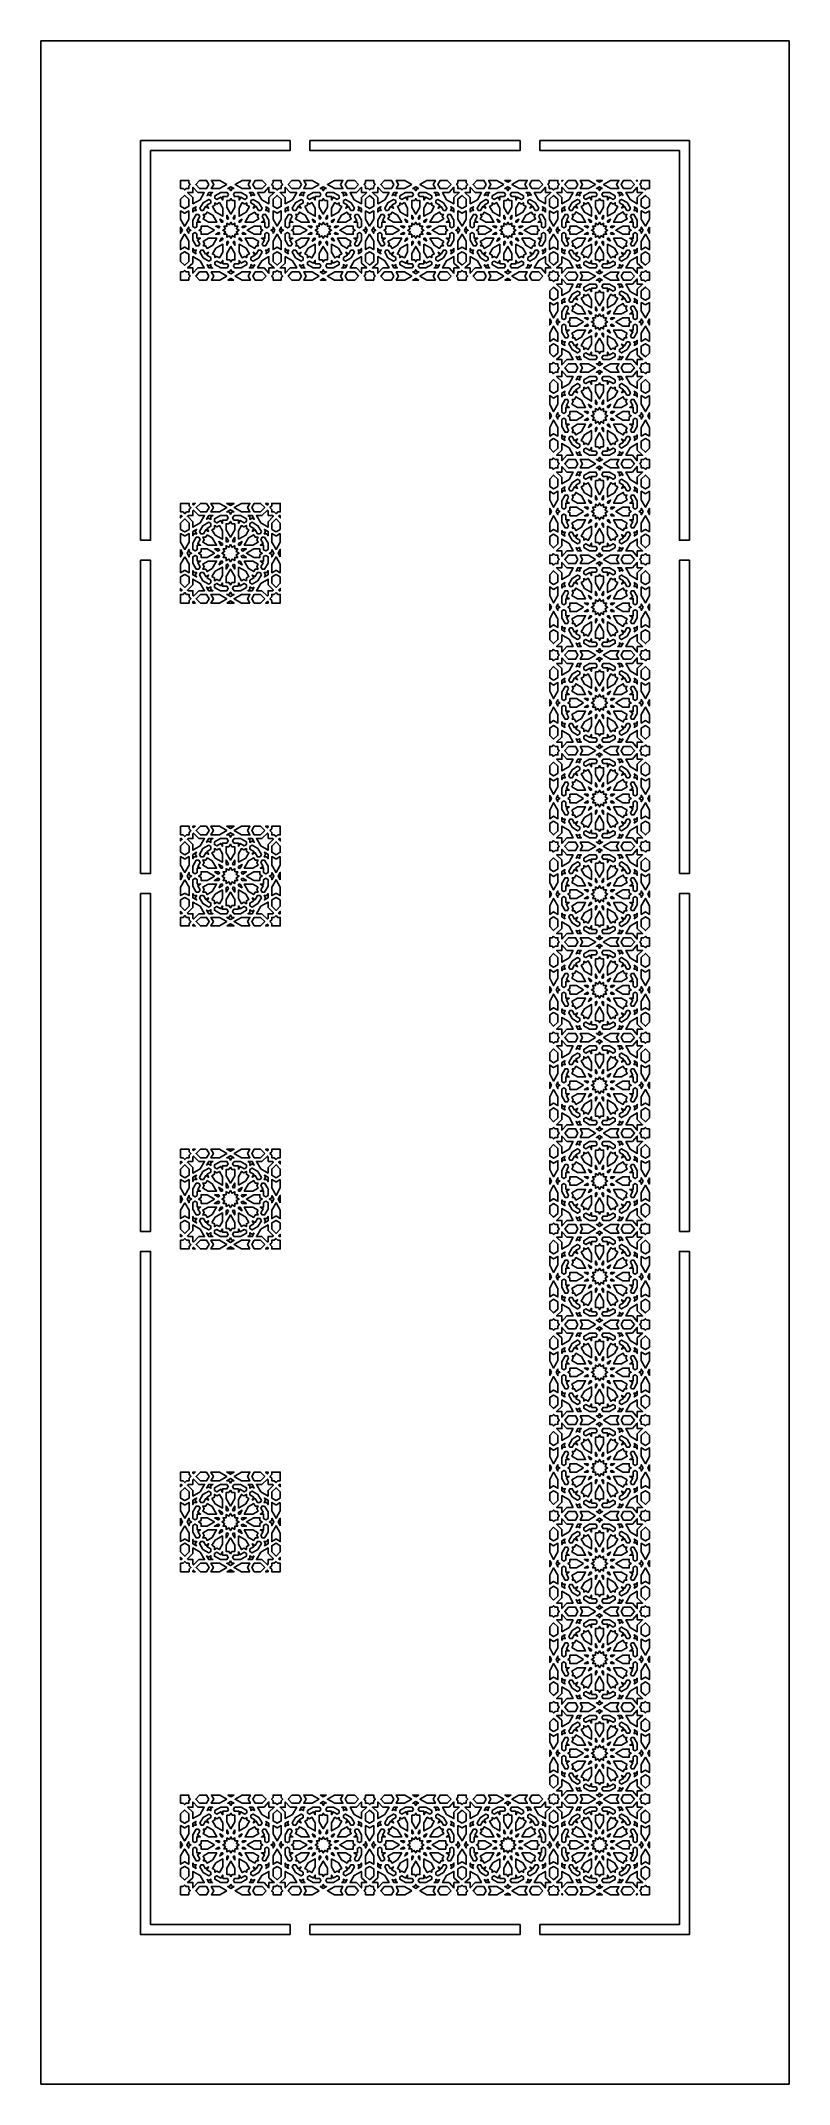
# Model space of a CAD drawing. Extents: x -375 to 375, y -1025 to 1025.
import ezdxf

# ---------------------------------------------------------------- set-up
doc = ezdxf.new("R2010")
doc.units = 0
doc.layers.add('LAYER_1', color=18, linetype='CONTINUOUS')

msp = doc.modelspace()

# ---------------------------------------------------------------- linework, layer by layer
at = {"layer": 'LAYER_1'}
for points in [[(-375, -1025), (375, -1025), (375, 1025), (-375, 1025)], [(-275, 523.9), (-275, 925), (-125.3, 925), (-125.3, 915), (-265, 915), (-265, 523.9)], [(-105.3, 925), (105.3, 925), (105.3, 915), (-105.3, 915)], [(125.3, 925), (275, 925), (275, 523.9), (265, 523.9), (265, 915), (125.3, 915)], [(-226.8, 882.5), (-225.3, 881), (-226.8, 879.4), (-226.8, 876.8), (-229.3, 876.8), (-230.9, 875.4), (-232.4, 876.8), (-234.9, 876.8), (-235, 878.9), (-235, 885), (-226.8, 885)], [(-206.5, 881), (-208.9, 876.8), (-216, 876.8), (-219.8, 881), (-216, 885), (-208.9, 885)], [(-188.6, 881), (-195.9, 876.8), (-204.2, 876.8), (-201.8, 881), (-204.1, 885), (-195.7, 885)], [(-167.3, 881), (-164.9, 876.8), (-173.2, 876.8), (-180.4, 881), (-173.4, 885), (-164.9, 885)], [(-149.3, 881), (-153.1, 876.8), (-160.2, 876.8), (-162.6, 881), (-160.2, 885), (-153.1, 885)], [(-134.1, 882.5), (-132.6, 881), (-134.1, 879.4), (-134.2, 876.8), (-136.6, 876.8), (-138.2, 875.4), (-139.7, 876.8), (-142.2, 876.8), (-142.3, 879.4), (-143.8, 881), (-142.3, 882.5), (-142.3, 885), (-134.1, 885)], [(-113.8, 881), (-116.2, 876.8), (-123.3, 876.8), (-127.1, 881), (-123.3, 885), (-116.2, 885)], [(-96, 881), (-103.2, 876.8), (-111.5, 876.8), (-109.1, 881), (-111.5, 885), (-103, 885)], [(-74.6, 881), (-72.2, 876.8), (-80.5, 876.8), (-87.8, 881), (-80.7, 885), (-72.3, 885)], [(-56.6, 881), (-60.4, 876.8), (-67.5, 876.8), (-69.9, 881), (-67.5, 885), (-60.4, 885)], [(-41.4, 882.5), (-39.9, 881), (-41.4, 879.4), (-41.5, 876.8), (-44, 876.8), (-45.5, 875.4), (-47.1, 876.8), (-49.6, 876.8), (-49.6, 879.4), (-51.1, 881), (-49.6, 882.5), (-49.6, 885), (-41.4, 885)], [(-21.1, 881), (-23.5, 876.8), (-30.6, 876.8), (-34.4, 881), (-30.7, 885), (-23.5, 885)], [(-3.3, 881), (-10.5, 876.8), (-18.8, 876.8), (-16.4, 881), (-18.8, 885), (-10.3, 885)], [(18.1, 881), (20.5, 876.8), (12.1, 876.8), (4.9, 881), (12, 885), (20.4, 885)], [(36.1, 881), (32.3, 876.8), (25.2, 876.8), (22.8, 881), (25.2, 885), (32.3, 885)], [(51.3, 882.5), (52.8, 881), (51.3, 879.4), (51.2, 876.8), (48.7, 876.8), (47.2, 875.4), (45.6, 876.8), (43.1, 876.8), (43, 879.4), (41.6, 881), (43, 882.5), (43, 885), (51.3, 885)], [(71.4, 881), (69, 876.8), (62, 876.8), (58.2, 881), (61.9, 885), (69, 885)], [(89.1, 881), (81.9, 876.8), (73.7, 876.8), (76, 881), (73.7, 885), (82, 885)], [(93, 883.3), (90, 885), (96, 885)], [(110.2, 881), (112.6, 876.8), (104.3, 876.8), (97.2, 881), (104.2, 885), (112.5, 885)], [(128, 881), (124.2, 876.8), (117.2, 876.8), (114.9, 881), (117.2, 885), (124.3, 885)], [(143.2, 882.5), (144.6, 881), (143.2, 879.4), (143.2, 877), (140.6, 876.9), (138.9, 875.5), (137.1, 876.9), (134.6, 877), (134.6, 879.4), (133.2, 881), (134.6, 882.5), (134.6, 885), (143.2, 885)], [(147.2, 883.8), (147.2, 885), (148.3, 885)], [(163.2, 881), (163.2, 881), (163.2, 880.9), (160.9, 876.9), (153.8, 876.9), (150.1, 880.9), (150.1, 881), (150.1, 881), (153.7, 885), (160.9, 885)], [(180.9, 881), (180.9, 881), (180.9, 880.9), (173.9, 876.9), (165.6, 876.9), (167.9, 880.9), (167.9, 881), (167.9, 881), (165.6, 885), (174.1, 885)], [(185, 883.3), (182.1, 885), (187.9, 885)], [(202.1, 881), (202.1, 881), (202.1, 880.9), (204.4, 876.9), (196.1, 876.9), (189.1, 880.9), (189.1, 881), (189.1, 881), (195.9, 885), (204.4, 885)], [(219.9, 881), (219.9, 881), (219.9, 880.9), (216.2, 876.9), (209.1, 876.9), (206.8, 880.9), (206.8, 881), (206.8, 881), (209.1, 885), (216.3, 885)], [(222.8, 883.8), (221.7, 885), (222.8, 885)], [(235, 881), (235, 876.9), (232.5, 876.9), (231, 875.5), (229.4, 876.9), (226.8, 877), (226.8, 879.4), (225.4, 881), (226.8, 882.5), (226.8, 885), (235, 885)], [(-226.8, 866.2), (-226.8, 859.1), (-230.8, 856.8), (-230.9, 856.8), (-230.9, 856.8), (-235, 859.1), (-235, 866.2), (-230.9, 869.9), (-230.9, 869.9), (-230.8, 869.9)], [(-217.8, 872.8), (-211.3, 872.8), (-215.4, 865.6), (-222.7, 861.5), (-222.7, 867.9), (-228, 872.8), (-222.7, 872.8), (-222.7, 878.1)], [(-204.6, 864.7), (-204.6, 862.4), (-208.6, 860.1), (-206.9, 857.1), (-209.9, 858.9), (-212.2, 854.9), (-214.5, 854.9), (-215.7, 857), (-212.4, 862.6), (-206.7, 865.9)], [(-204.6, 871.8), (-204.6, 869.4), (-206.7, 870.6), (-208.4, 869.7), (-206.6, 872.8), (-202.9, 872.8)], [(-192.7, 857.1), (-192.7, 849), (-199.8, 853.1), (-203, 858.7), (-200.5, 860.1), (-200.5, 862.4), (-198.5, 861.3), (-196, 862.7)], [(-187, 870.7), (-188.1, 868.7), (-192.7, 868.7), (-192.7, 865.3), (-194.5, 868.2), (-198.5, 866), (-200.5, 867.1), (-200.5, 869.5), (-194.8, 872.8), (-188.2, 872.8)], [(-183.4, 864.7), (-180.5, 864.7), (-180.5, 858.2), (-184.5, 851.2), (-188.6, 858.2), (-188.6, 864.7), (-185.7, 864.7), (-184.5, 866.7)], [(-181.4, 876.8), (-183.3, 876.8), (-184.5, 874.7), (-185.8, 876.8), (-187.7, 876.8), (-184.5, 878.6)], [(-168.6, 869.5), (-168.6, 867.1), (-170.6, 866), (-174.6, 868.2), (-176.4, 865.3), (-176.4, 868.7), (-181, 868.7), (-182.1, 870.7), (-180.9, 872.8), (-174.3, 872.8)], [(-170.6, 861.3), (-168.6, 862.4), (-168.6, 860.1), (-166, 858.7), (-169.3, 853.1), (-176.4, 849), (-176.4, 857.1), (-173.1, 862.7)], [(-160.7, 869.7), (-162.4, 870.6), (-164.5, 869.4), (-164.5, 871.8), (-166.1, 872.8), (-162.5, 872.8)], [(-156.6, 862.6), (-153.3, 857), (-154.6, 854.9), (-156.9, 854.9), (-159.2, 858.9), (-162.2, 857.1), (-160.4, 860.1), (-164.4, 862.4), (-164.4, 864.7), (-162.3, 865.9)], [(-146.4, 872.8), (-141.1, 872.8), (-146.4, 867.9), (-146.4, 861.5), (-153.6, 865.6), (-157.8, 872.8), (-151.3, 872.8), (-146.4, 878.1)], [(-134.1, 866.2), (-134.1, 859.1), (-138.2, 856.8), (-138.2, 856.8), (-138.2, 856.8), (-142.3, 859.1), (-142.3, 866.2), (-138.2, 869.9), (-138.2, 869.9), (-138.2, 869.9)], [(-125.1, 872.8), (-118.6, 872.8), (-122.8, 865.6), (-130, 861.5), (-130, 867.9), (-135.3, 872.8), (-130, 872.8), (-130, 878.1)], [(-112, 864.7), (-112, 862.4), (-116, 860.1), (-114.2, 857.1), (-117.2, 858.9), (-119.5, 854.9), (-121.8, 854.9), (-123.1, 857), (-119.8, 862.6), (-114.1, 865.9)], [(-111.9, 871.8), (-111.9, 869.4), (-114, 870.6), (-115.7, 869.7), (-113.9, 872.8), (-110.3, 872.8)], [(-100, 857.1), (-100, 849), (-107.1, 853.1), (-110.4, 858.7), (-107.8, 860.1), (-107.8, 862.4), (-105.8, 861.3), (-103.3, 862.7)], [(-94.3, 870.7), (-95.4, 868.7), (-100, 868.7), (-100, 865.3), (-101.8, 868.2), (-105.8, 866), (-107.8, 867.1), (-107.8, 869.5), (-102.1, 872.8), (-95.5, 872.8)], [(-90.7, 864.7), (-87.8, 864.7), (-87.8, 858.2), (-91.9, 851.2), (-95.9, 858.2), (-95.9, 864.7), (-93, 864.7), (-91.9, 866.7)], [(-88.7, 876.8), (-90.6, 876.8), (-91.9, 874.7), (-93.1, 876.8), (-95, 876.8), (-91.9, 878.6)], [(-75.9, 869.5), (-75.9, 867.1), (-77.9, 866), (-81.9, 868.2), (-83.7, 865.3), (-83.7, 868.7), (-88.3, 868.7), (-89.4, 870.7), (-88.2, 872.8), (-81.6, 872.8)], [(-77.9, 861.3), (-75.9, 862.4), (-75.9, 860.1), (-73.4, 858.7), (-76.6, 853.1), (-83.7, 849), (-83.7, 857.1), (-80.4, 862.7)], [(-68, 869.7), (-69.7, 870.6), (-71.8, 869.4), (-71.8, 871.8), (-73.4, 872.8), (-69.8, 872.8)], [(-63.9, 862.6), (-60.7, 857), (-61.9, 854.9), (-64.2, 854.9), (-66.5, 858.9), (-69.5, 857.1), (-67.8, 860.1), (-71.8, 862.4), (-71.8, 864.7), (-69.7, 865.9)], [(-53.7, 872.8), (-48.4, 872.8), (-53.7, 867.9), (-53.7, 861.5), (-61, 865.6), (-65.1, 872.8), (-58.6, 872.8), (-53.7, 878.1)], [(-41.4, 866.2), (-41.4, 859.1), (-45.5, 856.8), (-45.5, 856.8), (-45.6, 856.8), (-49.6, 859.1), (-49.6, 866.2), (-45.6, 869.9), (-45.5, 869.9), (-45.5, 869.9)], [(-32.4, 872.8), (-25.9, 872.8), (-30.1, 865.6), (-37.3, 861.5), (-37.3, 867.9), (-42.7, 872.8), (-37.3, 872.8), (-37.3, 878.1)], [(-19.3, 864.7), (-19.3, 862.4), (-23.3, 860.1), (-21.5, 857.1), (-24.5, 858.9), (-26.9, 854.9), (-29.2, 854.9), (-30.4, 857), (-27.1, 862.6), (-21.4, 865.9)], [(-19.2, 871.8), (-19.2, 869.4), (-21.3, 870.6), (-23, 869.7), (-21.2, 872.8), (-17.6, 872.8)], [(-7.4, 857.1), (-7.4, 849), (-14.4, 853.1), (-17.7, 858.7), (-15.1, 860.1), (-15.1, 862.4), (-13.1, 861.3), (-10.6, 862.7)], [(-1.6, 870.7), (-2.7, 868.7), (-7.4, 868.7), (-7.4, 865.3), (-9.1, 868.2), (-13.1, 866), (-15.1, 867.1), (-15.1, 869.5), (-9.4, 872.8), (-2.8, 872.8)], [(2, 864.7), (4.9, 864.7), (4.9, 858.2), (0.8, 851.2), (-3.3, 858.2), (-3.3, 864.7), (-0.3, 864.7), (0.8, 866.7)], [(4, 876.8), (2.1, 876.8), (0.8, 874.7), (-0.4, 876.8), (-2.3, 876.8), (0.8, 878.6)], [(16.8, 869.5), (16.8, 867.1), (14.8, 866), (10.8, 868.2), (9, 865.3), (9, 868.7), (4.4, 868.7), (3.2, 870.7), (4.5, 872.8), (11, 872.8)], [(14.8, 861.3), (16.8, 862.4), (16.8, 860.1), (19.3, 858.7), (16.1, 853.1), (9, 849), (9, 857.1), (12.3, 862.7)], [(24.6, 869.7), (23, 870.6), (20.9, 869.4), (20.9, 871.8), (19.2, 872.8), (22.8, 872.8)], [(28.7, 862.6), (32, 857), (30.8, 854.9), (28.5, 854.9), (26.2, 858.9), (23.2, 857.1), (24.9, 860.1), (20.9, 862.4), (20.9, 864.7), (23, 865.9)], [(39, 872.8), (44.3, 872.8), (39, 867.9), (39, 861.5), (31.7, 865.6), (27.6, 872.8), (34.1, 872.8), (39, 878.1)], [(51.3, 866.2), (51.3, 859.1), (47.3, 856.8), (47.2, 856.8), (47.2, 856.8), (43.1, 859.1), (43.1, 866.2), (47.2, 869.9), (47.2, 869.9), (47.3, 869.9)], [(60.2, 872.8), (66.6, 872.8), (62.5, 865.6), (55.4, 861.5), (55.4, 867.9), (50.1, 872.8), (55.4, 872.8), (55.4, 878.1)], [(73.2, 864.7), (73.2, 862.4), (69.3, 860.1), (71, 857.1), (68, 858.9), (65.7, 854.9), (63.4, 854.9), (62.2, 857), (65.5, 862.6), (71.1, 865.9)], [(73.3, 871.8), (73.3, 869.4), (71.2, 870.6), (69.5, 869.7), (71.3, 872.8), (74.9, 872.8)], [(85, 857.1), (85, 849), (78, 853.1), (74.8, 858.7), (77.3, 860.1), (77.3, 862.4), (79.3, 861.3), (81.8, 862.7)], [(90.7, 870.7), (89.6, 868.7), (85, 868.7), (85, 865.3), (83.3, 868.2), (79.3, 866), (77.3, 867.1), (77.3, 869.5), (83, 872.8), (89.5, 872.8)], [(94.3, 864.7), (97.2, 864.7), (97.2, 858.2), (93.1, 851.2), (89.1, 858.2), (89.1, 864.7), (92, 864.7), (93.1, 866.7)], [(96.2, 876.8), (94.3, 876.8), (93.1, 874.7), (91.9, 876.8), (90, 876.8), (93.1, 878.6)], [(108.9, 869.5), (108.9, 867.1), (106.9, 866), (102.9, 868.2), (101.2, 865.3), (101.2, 868.7), (96.6, 868.7), (95.5, 870.7), (96.7, 872.8), (103.2, 872.8)], [(106.9, 861.3), (108.9, 862.4), (108.9, 860.1), (111.4, 858.7), (108.2, 853.1), (101.2, 849), (101.2, 857.1), (104.4, 862.7)], [(116.7, 869.7), (115.1, 870.6), (113, 869.4), (113, 871.8), (111.3, 872.8), (114.9, 872.8)], [(120.7, 862.6), (124, 857), (122.8, 854.9), (120.5, 854.9), (118.2, 858.9), (115.2, 857.1), (117, 860.1), (113, 862.4), (113, 864.7), (115.1, 865.9)], [(130.8, 872.8), (136.2, 872.8), (130.8, 867.9), (130.8, 861.5), (123.7, 865.6), (119.6, 872.8), (126, 872.8), (130.8, 878.1)], [(143.1, 866.2), (143.1, 859.1), (139, 856.8), (139, 856.8), (138.9, 856.8), (134.9, 859.1), (134.9, 866.2), (138.9, 869.9), (139, 869.9), (139, 869.9)], [(152.1, 872.8), (158.5, 872.8), (154.4, 865.7), (147.2, 861.5), (147.2, 868), (141.9, 872.8), (147.2, 872.8), (147.2, 878.1)], [(165.1, 864.8), (165.1, 862.5), (161.1, 860.2), (162.9, 857.2), (159.9, 858.9), (157.6, 854.9), (155.3, 854.9), (154.1, 857), (157.4, 862.7), (163, 866)], [(165.1, 871.9), (165.1, 869.5), (163, 870.7), (161.4, 869.7), (163.2, 872.8), (166.8, 872.8)], [(176.9, 857.2), (176.9, 849.1), (169.9, 853.1), (166.7, 858.7), (169.2, 860.1), (169.2, 862.5), (171.2, 861.3), (173.7, 862.7)], [(182.6, 870.7), (181.5, 868.8), (176.9, 868.8), (176.9, 865.3), (175.2, 868.3), (171.2, 866), (169.2, 867.2), (169.2, 869.6), (174.9, 872.8), (181.4, 872.8)], [(186.2, 864.7), (189.1, 864.7), (189.1, 858.3), (185, 851.2), (181, 858.3), (181, 864.7), (183.8, 864.7), (185, 866.7)], [(188.1, 876.9), (186.2, 876.9), (185, 874.8), (183.8, 876.9), (181.9, 876.9), (185, 878.7)], [(200.8, 869.6), (200.8, 867.2), (198.8, 866), (194.8, 868.3), (193.1, 865.3), (193.1, 868.8), (188.5, 868.8), (187.4, 870.7), (188.6, 872.8), (195.1, 872.8)], [(198.8, 861.3), (200.8, 862.5), (200.8, 860.1), (203.3, 858.7), (200.1, 853.1), (193.1, 849.1), (193.1, 857.2), (196.3, 862.7)], [(208.6, 869.7), (207, 870.7), (204.9, 869.5), (204.9, 871.9), (203.2, 872.8), (206.8, 872.8)], [(212.6, 862.7), (215.9, 857), (214.7, 854.9), (212.4, 854.9), (210.1, 858.9), (207.1, 857.2), (208.9, 860.2), (204.9, 862.5), (204.9, 864.8), (207, 866)], [(222.8, 872.8), (228.1, 872.8), (222.8, 868), (222.8, 861.5), (215.6, 865.7), (211.5, 872.8), (217.9, 872.8), (222.8, 878.1)], [(235, 866.2), (235, 859.1), (231, 856.8), (226.8, 859.2), (226.8, 866.2), (231, 869.9)], [(-226.8, 846.1), (-230.8, 839.1), (-230.9, 839.1), (-230.9, 839.1), (-235, 846), (-235, 854.4), (-230.9, 852.1), (-230.9, 852.1), (-230.8, 852.1), (-226.8, 854.4)], [(-220.5, 857), (-219.3, 854.9), (-221.7, 854.9), (-222.7, 853.2), (-222.7, 856.8), (-219.5, 858.6)], [(-215.8, 848.8), (-218.1, 844.8), (-215.1, 843.1), (-218.6, 843.1), (-218.6, 838.5), (-220.6, 837.4), (-222.7, 838.6), (-222.7, 845.1), (-219.4, 850.8), (-216.9, 850.8)], [(-202.8, 850.1), (-198.7, 843.1), (-206.9, 843.1), (-212.5, 846.3), (-211, 848.8), (-212.2, 850.8), (-209.9, 850.8), (-208.4, 853.3)], [(-192.7, 844.4), (-192.7, 843.1), (-194, 843.1), (-195.7, 846.1)], [(-183, 840.5), (-180.5, 842), (-180.5, 839), (-177.5, 839), (-179, 836.5), (-176.4, 835), (-179, 833.5), (-177.5, 830.9), (-180.5, 830.9), (-180.5, 828), (-183, 829.5), (-184.5, 826.9), (-186, 829.5), (-188.6, 828), (-188.6, 830.9), (-191.6, 830.9), (-190.1, 833.5), (-192.7, 835), (-190.1, 836.5), (-191.6, 839), (-188.6, 839), (-188.6, 842), (-186, 840.5), (-184.5, 843.1)], [(-186.9, 847.2), (-187.5, 846.1), (-188.6, 846.7), (-188.6, 850.1)], [(-180.5, 846.7), (-181.5, 846.1), (-182.2, 847.2), (-180.5, 850.1)], [(-175.1, 843.1), (-176.4, 843.1), (-176.4, 844.4), (-173.4, 846.1)], [(-159.2, 850.8), (-156.9, 850.8), (-158, 848.8), (-156.6, 846.3), (-162.2, 843.1), (-170.4, 843.1), (-166.3, 850.1), (-160.7, 853.3)], [(-146.4, 845.1), (-146.4, 838.6), (-148.5, 837.4), (-150.5, 838.5), (-150.5, 843.1), (-154, 843.1), (-151, 844.8), (-153.3, 848.8), (-152.1, 850.8), (-149.7, 850.8)], [(-146.4, 856.8), (-146.4, 853.2), (-147.4, 854.9), (-149.8, 854.9), (-148.6, 857), (-149.5, 858.6)], [(-134.1, 846.1), (-138.2, 839.1), (-138.2, 839.1), (-138.2, 839.1), (-142.3, 846.1), (-142.3, 854.4), (-138.2, 852.1), (-138.2, 852.1), (-138.2, 852.1), (-134.1, 854.4)], [(-127.8, 857), (-126.6, 854.9), (-129, 854.9), (-130, 853.2), (-130, 856.8), (-126.9, 858.6)], [(-123.1, 848.8), (-125.4, 844.8), (-122.4, 843.1), (-125.9, 843.1), (-125.9, 838.5), (-127.9, 837.4), (-130, 838.6), (-130, 845.1), (-126.7, 850.8), (-124.3, 850.8)], [(-110.1, 850.1), (-106, 843.1), (-114.2, 843.1), (-119.8, 846.3), (-118.4, 848.8), (-119.5, 850.8), (-117.2, 850.8), (-115.7, 853.3)], [(-100, 844.4), (-100, 843.1), (-101.3, 843.1), (-103, 846.1)], [(-90.4, 840.5), (-87.8, 842), (-87.8, 839), (-84.8, 839), (-86.3, 836.5), (-83.7, 835), (-86.3, 833.5), (-84.8, 830.9), (-87.8, 830.9), (-87.8, 828), (-90.4, 829.5), (-91.9, 826.9), (-93.4, 829.5), (-95.9, 828), (-95.9, 830.9), (-98.9, 830.9), (-97.4, 833.5), (-100, 835), (-97.4, 836.5), (-98.9, 839), (-95.9, 839), (-95.9, 842), (-93.4, 840.5), (-91.9, 843.1)], [(-94.2, 847.2), (-94.9, 846.1), (-95.9, 846.7), (-95.9, 850.1)], [(-87.8, 846.7), (-88.9, 846.1), (-89.5, 847.2), (-87.8, 850.1)], [(-82.4, 843.1), (-83.7, 843.1), (-83.7, 844.4), (-80.7, 846.1)], [(-66.5, 850.8), (-64.2, 850.8), (-65.4, 848.8), (-63.9, 846.3), (-69.5, 843.1), (-77.7, 843.1), (-73.6, 850.1), (-68, 853.3)], [(-53.7, 845.1), (-53.7, 838.6), (-55.8, 837.4), (-57.8, 838.5), (-57.8, 843.1), (-61.3, 843.1), (-58.3, 844.8), (-60.6, 848.8), (-59.5, 850.8), (-57, 850.8)], [(-53.7, 856.8), (-53.7, 853.2), (-54.7, 854.9), (-57.1, 854.9), (-55.9, 857), (-56.9, 858.6)], [(-41.4, 846.1), (-45.5, 839.1), (-45.5, 839.1), (-45.6, 839.1), (-49.6, 846.1), (-49.6, 854.4), (-45.6, 852.1), (-45.5, 852.1), (-45.5, 852.1), (-41.4, 854.4)], [(-35.1, 857), (-33.9, 854.9), (-36.3, 854.9), (-37.3, 853.2), (-37.3, 856.8), (-34.2, 858.6)], [(-30.4, 848.8), (-32.7, 844.8), (-29.7, 843.1), (-33.2, 843.1), (-33.2, 838.5), (-35.2, 837.4), (-37.3, 838.6), (-37.3, 845.1), (-34, 850.8), (-31.6, 850.8)], [(-17.4, 850.1), (-13.3, 843.1), (-21.5, 843.1), (-27.1, 846.3), (-25.7, 848.8), (-26.8, 850.8), (-24.5, 850.8), (-23, 853.3)], [(-7.4, 844.4), (-7.4, 843.1), (-8.6, 843.1), (-10.3, 846.1)], [(2.3, 840.5), (4.9, 842), (4.9, 839), (7.9, 839), (6.4, 836.5), (9, 835), (6.4, 833.5), (7.9, 830.9), (4.9, 830.9), (4.9, 828), (2.3, 829.5), (0.8, 826.9), (-0.7, 829.5), (-3.3, 828), (-3.3, 830.9), (-6.2, 830.9), (-4.8, 833.5), (-7.3, 835), (-4.8, 836.5), (-6.2, 839), (-3.3, 839), (-3.3, 842), (-0.7, 840.5), (0.8, 843.1)], [(-1.5, 847.2), (-2.2, 846.1), (-3.3, 846.7), (-3.3, 850.1)], [(4.9, 846.7), (3.8, 846.1), (3.2, 847.2), (4.9, 850.1)], [(10.3, 843.1), (9, 843.1), (9, 844.4), (12, 846.1)], [(26.2, 850.8), (28.5, 850.8), (27.3, 848.8), (28.8, 846.3), (23.2, 843.1), (15, 843.1), (19.1, 850.1), (24.7, 853.3)], [(39, 845.1), (39, 838.6), (36.9, 837.4), (34.9, 838.5), (34.9, 843.1), (31.4, 843.1), (34.4, 844.8), (32.1, 848.8), (33.2, 850.8), (35.7, 850.8)], [(39, 856.8), (39, 853.2), (38, 854.9), (35.6, 854.9), (36.8, 857), (35.8, 858.6)], [(51.3, 846.1), (47.3, 839.1), (47.2, 839.1), (47.2, 839.1), (43.1, 846.1), (43.1, 854.4), (47.2, 852.1), (47.2, 852.1), (47.3, 852.1), (51.3, 854.4)], [(57.5, 857), (58.7, 854.9), (56.3, 854.9), (55.4, 853.2), (55.4, 856.8), (58.5, 858.6)], [(62.2, 848.8), (59.9, 844.8), (62.9, 843.1), (59.4, 843.1), (59.4, 838.5), (57.4, 837.4), (55.4, 838.6), (55.4, 845.1), (58.6, 850.8), (61, 850.8)], [(75, 850.1), (79.1, 843.1), (71, 843.1), (65.4, 846.3), (66.9, 848.8), (65.7, 850.8), (68, 850.8), (69.5, 853.3)], [(85, 844.4), (85, 843.1), (83.8, 843.1), (82.1, 846.1)], [(94.6, 840.5), (97.2, 842), (97.2, 839), (100.1, 839), (98.6, 836.5), (101.2, 835), (98.6, 833.5), (100.1, 830.9), (97.2, 830.9), (97.2, 828), (94.6, 829.5), (93.1, 826.9), (91.6, 829.5), (89.1, 828), (89.1, 830.9), (86.1, 830.9), (87.6, 833.5), (85, 835), (87.6, 836.5), (86.1, 839), (89.1, 839), (89.1, 842), (91.6, 840.5), (93.1, 843.1)], [(90.8, 847.2), (90.1, 846.1), (89.1, 846.7), (89.1, 850.1)], [(97.2, 846.7), (96.1, 846.1), (95.5, 847.2), (97.2, 850.1)], [(102.5, 843.1), (101.2, 843.1), (101.2, 844.4), (104.2, 846.1)], [(118.2, 850.8), (120.5, 850.8), (119.3, 848.8), (120.8, 846.3), (115.2, 843.1), (107.1, 843.1), (111.2, 850.1), (116.7, 853.3)], [(130.8, 845.1), (130.8, 838.6), (128.8, 837.4), (126.8, 838.5), (126.8, 843.1), (123.3, 843.1), (126.3, 844.8), (124, 848.8), (125.2, 850.8), (127.6, 850.8)], [(130.8, 856.8), (130.8, 853.2), (129.9, 854.9), (127.5, 854.9), (128.7, 857), (127.8, 858.6)], [(143.1, 846.1), (139, 839.1), (139, 839.1), (138.9, 839.1), (134.9, 846.1), (134.9, 854.4), (138.9, 852.1), (139, 852.1), (139, 852.1), (143.1, 854.4)], [(149.4, 857), (150.6, 854.9), (148.2, 854.9), (147.2, 853.3), (147.2, 856.8), (150.3, 858.6)], [(154, 848.8), (151.8, 844.8), (154.7, 843.1), (151.3, 843.1), (151.3, 838.5), (149.3, 837.4), (147.2, 838.6), (147.2, 845.1), (150.5, 850.8), (152.9, 850.8)], [(166.9, 850.1), (171, 843.1), (162.9, 843.1), (157.3, 846.3), (158.7, 848.8), (157.6, 850.8), (159.9, 850.8), (161.3, 853.4)], [(176.9, 844.4), (176.9, 843.1), (175.6, 843.1), (173.9, 846.1)], [(186.5, 840.5), (189.1, 842), (189.1, 839), (192, 839), (190.5, 836.5), (193.1, 835), (190.5, 833.5), (192, 830.9), (189.1, 830.9), (189.1, 828), (186.5, 829.4), (185, 826.9), (183.5, 829.4), (181, 828), (181, 830.9), (178, 830.9), (179.5, 833.5), (176.9, 835), (179.5, 836.5), (178, 839), (181, 839), (181, 842), (183.5, 840.5), (185, 843.1)], [(182.7, 847.2), (182, 846.1), (181, 846.7), (181, 850.1)], [(189.1, 846.7), (188, 846.1), (187.3, 847.2), (189.1, 850.1)], [(194.4, 843.1), (193.1, 843.1), (193.1, 844.4), (196.1, 846.1)], [(210.1, 850.8), (212.4, 850.8), (211.3, 848.8), (212.7, 846.3), (207.1, 843.1), (199, 843.1), (203.1, 850.1), (208.7, 853.4)], [(222.8, 845.1), (222.8, 838.6), (220.7, 837.4), (218.7, 838.5), (218.7, 843.1), (215.3, 843.1), (218.2, 844.8), (216, 848.8), (217.1, 850.8), (219.5, 850.8)], [(222.8, 856.8), (222.8, 853.3), (221.8, 854.9), (219.4, 854.9), (220.6, 857), (219.7, 858.6)], [(231, 852.1), (235, 854.4), (235, 846.1), (231, 839.1), (226.8, 846.2), (226.8, 854.5)], [(-233.2, 835), (-235, 831.9), (-235, 838.1)], [(-226.8, 823.9), (-226.8, 815.6), (-230.8, 817.9), (-230.9, 817.9), (-230.9, 817.9), (-235, 815.6), (-235, 824), (-230.9, 830.9), (-230.9, 830.9), (-230.8, 830.9)], [(-226.8, 836.2), (-224.6, 835), (-226.8, 833.8), (-226.8, 831.9), (-228.6, 835), (-226.8, 838.1)], [(-218.6, 831.5), (-218.6, 826.9), (-215.1, 826.9), (-218.1, 825.2), (-215.8, 821.2), (-216.9, 819.2), (-219.4, 819.2), (-222.7, 824.9), (-222.7, 831.4), (-220.6, 832.6)], [(-200.9, 835), (-208, 830.9), (-214.5, 830.9), (-214.5, 833.8), (-216.5, 835), (-214.5, 836.2), (-214.5, 839), (-208, 839)], [(-202.8, 819.9), (-208.4, 816.7), (-209.9, 819.2), (-212.2, 819.2), (-211, 821.2), (-212.5, 823.7), (-206.9, 826.9), (-198.7, 826.9)], [(-192.7, 812.9), (-196, 807.3), (-198.5, 808.7), (-200.5, 807.6), (-200.5, 809.9), (-203, 811.3), (-199.8, 816.9), (-192.7, 821)], [(-195.7, 838), (-196.8, 837.3), (-199.8, 839), (-196.4, 839)], [(-195.7, 832), (-196.4, 830.9), (-199.8, 830.9), (-196.8, 832.7)], [(-192.7, 825.6), (-195.7, 823.9), (-194, 826.9), (-192.7, 826.9)], [(-186.9, 822.8), (-188.6, 819.9), (-188.6, 823.3), (-187.5, 823.9)], [(-180.5, 823.3), (-180.5, 819.9), (-182.2, 822.8), (-181.5, 823.9)], [(-173.4, 823.9), (-176.4, 825.6), (-176.4, 826.9), (-175.1, 826.9)], [(-169.3, 816.9), (-166, 811.3), (-168.6, 809.9), (-168.6, 807.6), (-170.6, 808.7), (-173.1, 807.3), (-176.4, 812.9), (-176.4, 821)], [(-172.3, 837.3), (-173.4, 838), (-172.7, 839), (-169.3, 839)], [(-169.3, 830.9), (-172.7, 830.9), (-173.4, 832), (-172.3, 832.7)], [(-156.6, 823.7), (-158, 821.2), (-156.9, 819.2), (-159.2, 819.2), (-160.7, 816.7), (-166.3, 819.9), (-170.4, 826.9), (-162.2, 826.9)], [(-154.6, 836.2), (-152.6, 835), (-154.6, 833.8), (-154.6, 830.9), (-161.1, 830.9), (-168.2, 835), (-161.1, 839), (-154.6, 839)], [(-146.4, 831.4), (-146.4, 824.9), (-149.7, 819.2), (-152.1, 819.2), (-153.3, 821.2), (-151, 825.2), (-154, 826.9), (-150.5, 826.9), (-150.5, 831.5), (-148.5, 832.6)], [(-140.5, 835), (-142.3, 831.9), (-142.3, 833.8), (-144.4, 835), (-142.3, 836.2), (-142.3, 838.1)], [(-134.1, 823.9), (-134.1, 815.6), (-138.2, 817.9), (-138.2, 817.9), (-138.2, 817.9), (-142.3, 815.6), (-142.3, 823.9), (-138.2, 830.9), (-138.2, 830.9), (-138.2, 830.9)], [(-134.1, 836.2), (-131.9, 835), (-134.1, 833.8), (-134.1, 831.9), (-135.9, 835), (-134.1, 838.1)], [(-125.9, 831.5), (-125.9, 826.9), (-122.4, 826.9), (-125.4, 825.2), (-123.1, 821.2), (-124.3, 819.2), (-126.7, 819.2), (-130, 824.9), (-130, 831.4), (-127.9, 832.6)], [(-108.2, 835), (-115.3, 830.9), (-121.8, 830.9), (-121.8, 833.8), (-123.8, 835), (-121.8, 836.2), (-121.8, 839), (-115.3, 839)], [(-110.1, 819.9), (-115.7, 816.7), (-117.2, 819.2), (-119.5, 819.2), (-118.4, 821.2), (-119.8, 823.7), (-114.2, 826.9), (-106, 826.9)], [(-100, 812.9), (-103.3, 807.3), (-105.8, 808.7), (-107.8, 807.6), (-107.8, 809.9), (-110.4, 811.3), (-107.1, 816.9), (-100, 821)], [(-103, 838), (-104.1, 837.3), (-107.1, 839), (-103.7, 839)], [(-103, 832), (-103.7, 830.9), (-107.1, 830.9), (-104.1, 832.7)], [(-100, 825.6), (-103, 823.9), (-101.3, 826.9), (-100, 826.9)], [(-94.2, 822.8), (-95.9, 819.9), (-95.9, 823.3), (-94.9, 823.9)], [(-87.8, 823.3), (-87.8, 819.9), (-89.5, 822.8), (-88.9, 823.9)], [(-80.7, 823.9), (-83.7, 825.6), (-83.7, 826.9), (-82.4, 826.9)], [(-76.6, 816.9), (-73.4, 811.3), (-75.9, 809.9), (-75.9, 807.6), (-77.9, 808.7), (-80.4, 807.3), (-83.7, 812.9), (-83.7, 821)], [(-79.6, 837.3), (-80.7, 838), (-80, 839), (-76.6, 839)], [(-76.6, 830.9), (-80, 830.9), (-80.7, 832), (-79.6, 832.7)], [(-63.9, 823.7), (-65.4, 821.2), (-64.2, 819.2), (-66.5, 819.2), (-68, 816.7), (-73.6, 819.9), (-77.7, 826.9), (-69.5, 826.9)], [(-61.9, 836.2), (-59.9, 835), (-61.9, 833.8), (-61.9, 830.9), (-68.4, 830.9), (-75.5, 835), (-68.4, 839), (-61.9, 839)], [(-53.7, 831.4), (-53.7, 824.9), (-57, 819.2), (-59.5, 819.2), (-60.6, 821.2), (-58.3, 825.2), (-61.3, 826.9), (-57.8, 826.9), (-57.8, 831.5), (-55.8, 832.6)], [(-47.8, 835), (-49.6, 831.9), (-49.6, 833.8), (-51.8, 835), (-49.6, 836.2), (-49.6, 838.1)], [(-41.4, 823.9), (-41.4, 815.6), (-45.5, 817.9), (-45.5, 817.9), (-45.6, 817.9), (-49.6, 815.6), (-49.6, 823.9), (-45.6, 830.9), (-45.5, 830.9), (-45.5, 830.9)], [(-41.4, 836.2), (-39.3, 835), (-41.4, 833.8), (-41.4, 831.9), (-43.2, 835), (-41.4, 838.1)], [(-33.2, 831.5), (-33.2, 826.9), (-29.7, 826.9), (-32.7, 825.2), (-30.4, 821.2), (-31.6, 819.2), (-34, 819.2), (-37.3, 824.9), (-37.3, 831.4), (-35.2, 832.6)], [(-15.5, 835), (-22.6, 830.9), (-29.1, 830.9), (-29.1, 833.8), (-31.1, 835), (-29.1, 836.2), (-29.1, 839), (-22.6, 839)], [(-17.4, 819.9), (-23, 816.7), (-24.5, 819.2), (-26.8, 819.2), (-25.7, 821.2), (-27.1, 823.7), (-21.5, 826.9), (-13.3, 826.9)], [(-7.4, 812.9), (-10.6, 807.3), (-13.1, 808.7), (-15.1, 807.6), (-15.1, 809.9), (-17.7, 811.3), (-14.4, 816.9), (-7.4, 821)], [(-10.3, 838), (-11.4, 837.3), (-14.4, 839), (-11, 839)], [(-10.3, 832), (-11, 830.9), (-14.4, 830.9), (-11.4, 832.7)], [(-7.4, 825.6), (-10.3, 823.9), (-8.6, 826.9), (-7.4, 826.9)], [(-1.5, 822.8), (-3.3, 819.9), (-3.3, 823.3), (-2.2, 823.9)], [(4.9, 823.3), (4.9, 819.9), (3.2, 822.8), (3.8, 823.9)], [(12, 823.9), (9, 825.6), (9, 826.9), (10.3, 826.9)], [(16.1, 816.9), (19.3, 811.3), (16.8, 809.9), (16.8, 807.6), (14.8, 808.7), (12.3, 807.3), (9, 812.9), (9, 821)], [(13.1, 837.3), (12, 838), (12.6, 839), (16.1, 839)], [(16.1, 830.9), (12.6, 830.9), (12, 832), (13.1, 832.7)], [(28.8, 823.7), (27.3, 821.2), (28.5, 819.2), (26.2, 819.2), (24.7, 816.7), (19.1, 819.9), (15, 826.9), (23.2, 826.9)], [(30.8, 836.2), (32.8, 835), (30.8, 833.8), (30.8, 830.9), (24.3, 830.9), (17.2, 835), (24.3, 839), (30.8, 839)], [(39, 831.4), (39, 824.9), (35.7, 819.2), (33.2, 819.2), (32.1, 821.2), (34.4, 825.2), (31.4, 826.9), (34.9, 826.9), (34.9, 831.5), (36.9, 832.6)], [(44.9, 835), (43, 831.9), (43, 833.8), (40.9, 835), (43, 836.2), (43, 838.1)], [(51.3, 823.9), (51.3, 815.6), (47.3, 817.9), (47.2, 817.9), (47.2, 817.9), (43.1, 815.6), (43.1, 823.9), (47.2, 830.9), (47.2, 830.9), (47.3, 830.9)], [(51.3, 836.2), (53.4, 835), (51.3, 833.8), (51.3, 831.9), (49.5, 835), (51.3, 838.1)], [(59.4, 831.5), (59.4, 826.9), (62.9, 826.9), (59.9, 825.2), (62.2, 821.2), (61, 819.2), (58.6, 819.2), (55.4, 824.9), (55.4, 831.4), (57.4, 832.6)], [(76.9, 835), (69.9, 830.9), (63.5, 830.9), (63.5, 833.8), (61.5, 835), (63.5, 836.2), (63.5, 839), (69.9, 839)], [(75, 819.9), (69.5, 816.7), (68, 819.2), (65.7, 819.2), (66.9, 821.2), (65.4, 823.7), (71, 826.9), (79.1, 826.9)], [(85, 812.9), (81.8, 807.3), (79.3, 808.7), (77.3, 807.6), (77.3, 809.9), (74.8, 811.3), (78, 816.9), (85, 821)], [(82, 838), (81, 837.3), (78, 839), (81.4, 839)], [(82, 832), (81.4, 830.9), (78, 830.9), (81, 832.7)], [(85, 825.6), (82.1, 823.9), (83.8, 826.9), (85, 826.9)], [(90.8, 822.8), (89.1, 819.9), (89.1, 823.3), (90.1, 823.9)], [(97.2, 823.3), (97.2, 819.9), (95.5, 822.8), (96.1, 823.9)], [(104.2, 823.9), (101.2, 825.6), (101.2, 826.9), (102.5, 826.9)], [(108.2, 816.9), (111.4, 811.3), (108.9, 809.9), (108.9, 807.6), (106.9, 808.7), (104.4, 807.3), (101.2, 812.9), (101.2, 821)], [(105.3, 837.3), (104.2, 838), (104.8, 839), (108.2, 839)], [(108.2, 830.9), (104.8, 830.9), (104.2, 832), (105.3, 832.7)], [(120.8, 823.7), (119.3, 821.2), (120.5, 819.2), (118.2, 819.2), (116.7, 816.7), (111.2, 819.9), (107.1, 826.9), (115.2, 826.9)], [(122.7, 836.2), (124.7, 835), (122.7, 833.8), (122.7, 830.9), (116.3, 830.9), (109.3, 835), (116.3, 839), (122.7, 839)], [(130.8, 831.4), (130.8, 824.9), (127.6, 819.2), (125.2, 819.2), (124, 821.2), (126.3, 825.2), (123.3, 826.9), (126.8, 826.9), (126.8, 831.5), (128.8, 832.6)], [(136.7, 835), (134.9, 831.9), (134.9, 833.8), (132.8, 835), (134.9, 836.2), (134.9, 838.1)], [(143.1, 823.9), (143.1, 815.6), (139, 817.9), (139, 817.9), (138.9, 817.9), (134.9, 815.6), (134.9, 823.9), (138.9, 830.9), (139, 830.9), (139, 830.9)], [(143.2, 836.2), (145.3, 835), (143.2, 833.8), (143.2, 831.9), (141.4, 835), (143.2, 838.1)], [(151.3, 831.4), (151.3, 826.9), (154.7, 826.9), (151.8, 825.1), (154, 821.2), (152.9, 819.2), (150.5, 819.2), (147.2, 824.8), (147.2, 831.4), (149.3, 832.6)], [(168.8, 835), (161.8, 830.9), (155.3, 830.9), (155.3, 833.8), (153.3, 835), (155.3, 836.2), (155.3, 839), (161.8, 839)], [(166.9, 819.8), (161.3, 816.6), (159.9, 819.1), (157.6, 819.1), (158.7, 821.1), (157.3, 823.6), (162.9, 826.9), (171, 826.9)], [(176.9, 812.8), (173.7, 807.2), (171.2, 808.7), (169.2, 807.5), (169.2, 809.8), (166.7, 811.3), (169.9, 816.9), (176.9, 820.9)], [(173.9, 838), (172.8, 837.3), (169.9, 839), (173.3, 839)], [(173.9, 832), (173.3, 830.9), (169.9, 830.9), (172.8, 832.6)], [(176.9, 825.6), (173.9, 823.9), (175.6, 826.9), (176.9, 826.9)], [(182.7, 822.8), (181, 819.9), (181, 823.3), (182, 823.9)], [(189.1, 823.3), (189.1, 819.9), (187.3, 822.8), (188, 823.9)], [(196.1, 823.9), (193.1, 825.6), (193.1, 826.9), (194.4, 826.9)], [(200.1, 816.9), (203.3, 811.3), (200.8, 809.8), (200.8, 807.5), (198.8, 808.7), (196.3, 807.2), (193.1, 812.8), (193.1, 820.9)], [(197.2, 837.3), (196.1, 838), (196.7, 839), (200.1, 839)], [(200.1, 830.9), (196.7, 830.9), (196.1, 832), (197.2, 832.6)], [(212.7, 823.6), (211.3, 821.1), (212.4, 819.1), (210.1, 819.1), (208.7, 816.6), (203.1, 819.8), (199, 826.9), (207.1, 826.9)], [(214.7, 836.2), (216.7, 835), (214.7, 833.8), (214.7, 830.9), (208.2, 830.9), (201.2, 835), (208.2, 839), (214.7, 839)], [(222.8, 831.4), (222.8, 824.8), (219.5, 819.2), (217.1, 819.2), (216, 821.2), (218.2, 825.1), (215.3, 826.9), (218.7, 826.9), (218.7, 831.4), (220.7, 832.6)], [(228.6, 835), (226.8, 831.9), (226.8, 833.8), (224.7, 835), (226.8, 836.2), (226.8, 838.1)], [(235, 823.9), (235, 815.5), (231, 817.9), (226.8, 815.5), (226.8, 823.8), (231, 830.9)], [(235, 835), (235, 832), (233.3, 835), (235, 838)], [(-226.8, 810.9), (-226.8, 803.8), (-230.8, 800.1), (-230.9, 800.1), (-230.9, 800.1), (-235, 803.8), (-235, 810.9), (-230.9, 813.2), (-230.9, 813.2), (-230.8, 813.2)], [(-215.4, 804.4), (-211.3, 797.2), (-217.8, 797.2), (-222.7, 791.9), (-222.7, 797.2), (-228, 797.2), (-222.7, 802.1), (-222.7, 808.5)], [(-221.7, 815.1), (-219.3, 815.1), (-220.5, 813), (-219.5, 811.4), (-222.7, 813.2), (-222.7, 816.8)], [(-209.9, 811.1), (-206.9, 812.9), (-208.6, 809.9), (-204.6, 807.6), (-204.6, 805.3), (-206.7, 804.1), (-212.4, 807.4), (-215.7, 813), (-214.5, 815.1), (-212.2, 815.1)], [(-204.6, 798.2), (-202.9, 797.2), (-206.6, 797.2), (-208.4, 800.3), (-206.7, 799.4), (-204.6, 800.6)], [(-192.7, 801.3), (-188.1, 801.3), (-187, 799.3), (-188.2, 797.2), (-194.8, 797.2), (-200.5, 800.5), (-200.5, 802.9), (-198.5, 804), (-194.5, 801.8), (-192.7, 804.7)], [(-180.5, 811.8), (-180.5, 805.3), (-183.4, 805.3), (-184.5, 803.3), (-185.7, 805.3), (-188.6, 805.3), (-188.6, 811.8), (-184.5, 818.8)], [(-174.6, 801.8), (-170.6, 804), (-168.6, 802.9), (-168.6, 800.5), (-174.3, 797.2), (-180.9, 797.2), (-182.1, 799.3), (-181, 801.3), (-176.4, 801.3), (-176.4, 804.7)], [(-162.4, 799.4), (-160.7, 800.3), (-162.5, 797.2), (-166.1, 797.2), (-164.5, 798.2), (-164.5, 800.6)], [(-153.3, 813), (-156.6, 807.4), (-162.3, 804.1), (-164.4, 805.3), (-164.4, 807.6), (-160.4, 809.9), (-162.2, 812.9), (-159.2, 811.1), (-156.9, 815.1), (-154.6, 815.1)], [(-146.4, 802.1), (-141.1, 797.2), (-146.4, 797.2), (-146.4, 791.9), (-151.3, 797.2), (-157.8, 797.2), (-153.6, 804.4), (-146.4, 808.5)], [(-146.4, 813.2), (-149.5, 811.4), (-148.6, 813), (-149.8, 815.1), (-147.4, 815.1), (-146.4, 816.8)], [(-134.1, 810.9), (-134.1, 803.8), (-138.2, 800.1), (-138.2, 800.1), (-138.2, 800.1), (-142.3, 803.8), (-142.3, 810.9), (-138.2, 813.2), (-138.2, 813.2), (-138.2, 813.2)], [(-122.8, 804.4), (-118.6, 797.2), (-125.1, 797.2), (-130, 791.9), (-130, 797.2), (-135.3, 797.2), (-130, 802.1), (-130, 808.5)], [(-129, 815.1), (-126.6, 815.1), (-127.8, 813), (-126.9, 811.4), (-130, 813.2), (-130, 816.8)], [(-117.2, 811.1), (-114.2, 812.9), (-116, 809.9), (-112, 807.6), (-112, 805.3), (-114.1, 804.1), (-119.8, 807.4), (-123.1, 813), (-121.8, 815.1), (-119.5, 815.1)], [(-111.9, 798.2), (-110.3, 797.2), (-113.9, 797.2), (-115.7, 800.3), (-114, 799.4), (-111.9, 800.6)], [(-100, 801.3), (-95.4, 801.3), (-94.3, 799.3), (-95.5, 797.2), (-102.1, 797.2), (-107.8, 800.5), (-107.8, 802.9), (-105.8, 804), (-101.8, 801.8), (-100, 804.7)], [(-87.8, 811.8), (-87.8, 805.3), (-90.7, 805.3), (-91.9, 803.3), (-93, 805.3), (-95.9, 805.3), (-95.9, 811.8), (-91.9, 818.8)], [(-81.9, 801.8), (-77.9, 804), (-75.9, 802.9), (-75.9, 800.5), (-81.6, 797.2), (-88.2, 797.2), (-89.4, 799.3), (-88.3, 801.3), (-83.7, 801.3), (-83.7, 804.7)], [(-69.7, 799.4), (-68, 800.3), (-69.8, 797.2), (-73.4, 797.2), (-71.8, 798.2), (-71.8, 800.6)], [(-60.7, 813), (-63.9, 807.4), (-69.7, 804.1), (-71.8, 805.3), (-71.8, 807.6), (-67.8, 809.9), (-69.5, 812.9), (-66.5, 811.1), (-64.2, 815.1), (-61.9, 815.1)], [(-53.7, 802.1), (-48.4, 797.2), (-53.7, 797.2), (-53.7, 791.9), (-58.6, 797.2), (-65.1, 797.2), (-61, 804.4), (-53.7, 808.5)], [(-53.7, 813.2), (-56.9, 811.4), (-55.9, 813), (-57.1, 815.1), (-54.7, 815.1), (-53.7, 816.8)], [(-41.4, 810.9), (-41.4, 803.8), (-45.5, 800.1), (-45.5, 800.1), (-45.6, 800.1), (-49.6, 803.8), (-49.6, 810.9), (-45.6, 813.2), (-45.5, 813.2), (-45.5, 813.2)], [(-30.1, 804.4), (-25.9, 797.2), (-32.4, 797.2), (-37.3, 791.9), (-37.3, 797.2), (-42.7, 797.2), (-37.3, 802.1), (-37.3, 808.5)], [(-36.3, 815.1), (-33.9, 815.1), (-35.1, 813), (-34.2, 811.4), (-37.3, 813.2), (-37.3, 816.8)], [(-24.5, 811.1), (-21.5, 812.9), (-23.3, 809.9), (-19.3, 807.6), (-19.3, 805.3), (-21.4, 804.1), (-27.1, 807.4), (-30.4, 813), (-29.2, 815.1), (-26.9, 815.1)], [(-19.2, 798.2), (-17.6, 797.2), (-21.2, 797.2), (-23, 800.3), (-21.3, 799.4), (-19.2, 800.6)], [(-7.4, 801.3), (-2.7, 801.3), (-1.6, 799.3), (-2.8, 797.2), (-9.4, 797.2), (-15.1, 800.5), (-15.1, 802.9), (-13.1, 804), (-9.1, 801.8), (-7.4, 804.7)], [(4.9, 811.8), (4.9, 805.3), (2, 805.3), (0.8, 803.3), (-0.3, 805.3), (-3.3, 805.3), (-3.3, 811.8), (0.8, 818.8)], [(10.8, 801.8), (14.8, 804), (16.8, 802.9), (16.8, 800.5), (11, 797.2), (4.5, 797.2), (3.2, 799.3), (4.4, 801.3), (9, 801.3), (9, 804.7)], [(23, 799.4), (24.6, 800.3), (22.8, 797.2), (19.2, 797.2), (20.9, 798.2), (20.9, 800.6)], [(32, 813), (28.7, 807.4), (23, 804.1), (20.9, 805.3), (20.9, 807.6), (24.9, 809.9), (23.2, 812.9), (26.2, 811.1), (28.5, 815.1), (30.8, 815.1)], [(39, 802.1), (44.3, 797.2), (39, 797.2), (39, 791.9), (34.1, 797.2), (27.6, 797.2), (31.7, 804.4), (39, 808.5)], [(39, 813.2), (35.8, 811.4), (36.8, 813), (35.6, 815.1), (38, 815.1), (39, 816.8)], [(51.3, 810.9), (51.3, 803.8), (47.3, 800.1), (47.2, 800.1), (47.2, 800.1), (43.1, 803.8), (43.1, 810.9), (47.2, 813.2), (47.2, 813.2), (47.3, 813.2)], [(62.5, 804.4), (66.6, 797.2), (60.2, 797.2), (55.4, 791.9), (55.4, 797.2), (50.1, 797.2), (55.4, 802.1), (55.4, 808.5)], [(56.3, 815.1), (58.7, 815.1), (57.5, 813), (58.5, 811.4), (55.4, 813.2), (55.4, 816.8)], [(68, 811.1), (71, 812.9), (69.3, 809.9), (73.2, 807.6), (73.2, 805.3), (71.1, 804.1), (65.5, 807.4), (62.2, 813), (63.4, 815.1), (65.7, 815.1)], [(73.3, 798.2), (74.9, 797.2), (71.3, 797.2), (69.5, 800.3), (71.2, 799.4), (73.3, 800.6)], [(85, 801.3), (89.6, 801.3), (90.7, 799.3), (89.5, 797.2), (83, 797.2), (77.3, 800.5), (77.3, 802.9), (79.3, 804), (83.3, 801.8), (85, 804.7)], [(97.2, 811.8), (97.2, 805.3), (94.3, 805.3), (93.1, 803.3), (92, 805.3), (89.1, 805.3), (89.1, 811.8), (93.1, 818.8)], [(102.9, 801.8), (106.9, 804), (108.9, 802.9), (108.9, 800.5), (103.2, 797.2), (96.7, 797.2), (95.5, 799.3), (96.6, 801.3), (101.2, 801.3), (101.2, 804.7)], [(115.1, 799.4), (116.7, 800.3), (114.9, 797.2), (111.3, 797.2), (113, 798.2), (113, 800.6)], [(124, 813), (120.7, 807.4), (115.1, 804.1), (113, 805.3), (113, 807.6), (117, 809.9), (115.2, 812.9), (118.2, 811.1), (120.5, 815.1), (122.8, 815.1)], [(130.8, 802.1), (136.2, 797.2), (130.8, 797.2), (130.8, 791.9), (126, 797.2), (119.6, 797.2), (123.7, 804.4), (130.8, 808.5)], [(130.8, 813.2), (127.8, 811.4), (128.7, 813), (127.5, 815.1), (129.9, 815.1), (130.8, 816.8)], [(143.1, 810.9), (143.1, 803.8), (139, 800.1), (139, 800.1), (138.9, 800.1), (134.9, 803.8), (134.9, 810.9), (138.9, 813.2), (139, 813.2), (139, 813.2)], [(154.4, 804.3), (158.5, 797.2), (152.1, 797.2), (147.2, 791.8), (147.2, 797.2), (141.9, 797.2), (147.2, 802), (147.2, 808.4)], [(148.2, 815.1), (150.6, 815.1), (149.4, 813), (150.3, 811.4), (147.2, 813.1), (147.2, 816.7)], [(159.9, 811.1), (162.9, 812.8), (161.1, 809.8), (165.1, 807.5), (165.1, 805.2), (163, 804), (157.4, 807.3), (154.1, 813), (155.3, 815), (157.6, 815)], [(165.1, 798.1), (166.8, 797.2), (163.2, 797.2), (161.4, 800.2), (163, 799.3), (165.1, 800.5)], [(176.9, 801.2), (181.5, 801.2), (182.6, 799.2), (181.4, 797.2), (174.9, 797.2), (169.2, 800.4), (169.2, 802.8), (171.2, 804), (175.2, 801.7), (176.9, 804.7)], [(189.1, 811.7), (189.1, 805.3), (186.2, 805.3), (185, 803.3), (183.8, 805.3), (181, 805.3), (181, 811.7), (185, 818.7)], [(194.8, 801.7), (198.8, 804), (200.8, 802.8), (200.8, 800.4), (195.1, 797.2), (188.6, 797.2), (187.4, 799.2), (188.5, 801.2), (193.1, 801.2), (193.1, 804.7)], [(207, 799.3), (208.6, 800.2), (206.8, 797.2), (203.2, 797.2), (204.9, 798.1), (204.9, 800.5)], [(215.9, 813), (212.6, 807.3), (207, 804), (204.9, 805.2), (204.9, 807.5), (208.9, 809.8), (207.1, 812.8), (210.1, 811.1), (212.4, 815), (214.7, 815)], [(222.8, 802), (228.1, 797.2), (222.8, 797.2), (222.8, 791.8), (217.9, 797.2), (211.5, 797.2), (215.6, 804.3), (222.8, 808.4)], [(222.8, 813.1), (219.7, 811.4), (220.6, 813), (219.4, 815.1), (221.8, 815.1), (222.8, 816.7)], [(235, 810.8), (235, 803.7), (231, 800), (226.8, 803.8), (226.8, 810.8), (231, 813.2)], [(-229.3, 793.2), (-226.8, 793.2), (-226.8, 790.6), (-225.3, 789), (-226.8, 787.5), (-226.8, 785), (-235, 785), (-235, 791.1), (-234.9, 793.2), (-232.4, 793.2), (-230.9, 794.6)], [(-206.5, 789), (-208.9, 785), (-216, 785), (-219.8, 789), (-216, 793.2), (-208.9, 793.2)], [(-188.6, 789), (-195.7, 785), (-204.1, 785), (-201.8, 789), (-204.2, 793.2), (-195.9, 793.2)], [(-183.3, 793.2), (-181.4, 793.2), (-184.5, 791.4), (-187.7, 793.2), (-185.8, 793.2), (-184.5, 795.3)], [(-181.6, 785), (-187.5, 785), (-184.5, 786.7)], [(-167.3, 789), (-164.9, 785), (-173.4, 785), (-180.4, 789), (-173.2, 793.2), (-164.9, 793.2)], [(-149.3, 789), (-153.1, 785), (-160.2, 785), (-162.6, 789), (-160.2, 793.2), (-153.1, 793.2)], [(-136.6, 793.2), (-134.2, 793.2), (-134.1, 790.6), (-132.6, 789), (-134.1, 787.5), (-134.1, 785), (-142.3, 785), (-142.3, 787.5), (-143.8, 789), (-142.3, 790.6), (-142.2, 793.2), (-139.7, 793.2), (-138.2, 794.6)], [(-113.8, 789), (-116.2, 785), (-123.3, 785), (-127.1, 789), (-123.3, 793.2), (-116.2, 793.2)], [(-96, 789), (-103, 785), (-111.5, 785), (-109.1, 789), (-111.5, 793.2), (-103.2, 793.2)], [(-90.6, 793.2), (-88.7, 793.2), (-91.9, 791.4), (-95, 793.2), (-93.1, 793.2), (-91.9, 795.3)], [(-88.9, 785), (-94.8, 785), (-91.9, 786.7)], [(-74.6, 789), (-72.3, 785), (-80.7, 785), (-87.8, 789), (-80.5, 793.2), (-72.2, 793.2)], [(-56.6, 789), (-60.4, 785), (-67.5, 785), (-69.9, 789), (-67.5, 793.2), (-60.4, 793.2)], [(-44, 793.2), (-41.5, 793.2), (-41.4, 790.6), (-39.9, 789), (-41.4, 787.5), (-41.4, 785), (-49.6, 785), (-49.6, 787.5), (-51.1, 789), (-49.6, 790.6), (-49.6, 793.2), (-47.1, 793.2), (-45.5, 794.6)], [(-21.1, 789), (-23.5, 785), (-30.7, 785), (-34.4, 789), (-30.6, 793.2), (-23.5, 793.2)], [(-3.3, 789), (-10.3, 785), (-18.8, 785), (-16.4, 789), (-18.8, 793.2), (-10.5, 793.2)], [(2.1, 793.2), (4, 793.2), (0.8, 791.4), (-2.3, 793.2), (-0.4, 793.2), (0.8, 795.3)], [(3.8, 785), (-2.2, 785), (0.8, 786.7)], [(18.1, 789), (20.4, 785), (12, 785), (4.9, 789), (12.1, 793.2), (20.5, 793.2)], [(36.1, 789), (32.3, 785), (25.2, 785), (22.8, 789), (25.2, 793.2), (32.3, 793.2)], [(48.7, 793.2), (51.2, 793.2), (51.3, 790.6), (52.8, 789), (51.3, 787.5), (51.3, 785), (47.2, 785), (43, 785), (43, 787.5), (41.6, 789), (43, 790.6), (43.1, 793.2), (45.6, 793.2), (47.2, 794.6)], [(71.4, 789), (69, 785), (61.9, 785), (58.2, 789), (62, 793.2), (69, 793.2)], [(89.1, 789), (82, 785), (73.7, 785), (76, 789), (73.7, 793.2), (81.9, 793.2)], [(94.3, 793.2), (96.2, 793.2), (93.1, 791.4), (90, 793.2), (91.9, 793.2), (93.1, 795.3)], [(96.1, 785), (90.2, 785), (93.1, 786.7)], [(110.2, 789), (112.5, 785), (104.2, 785), (97.2, 789), (104.3, 793.2), (112.6, 793.2)], [(128, 789), (124.3, 785), (117.2, 785), (114.9, 789), (117.2, 793.2), (124.2, 793.2)], [(140.6, 793.1), (143.2, 793), (143.2, 790.5), (144.6, 789), (143.2, 787.5), (143.2, 785), (140.6, 784.9), (139, 783.5), (137.5, 784.9), (135, 785), (135, 785), (134.9, 785), (134.9, 787.5), (133.5, 789), (134.9, 790.5), (134.9, 793), (137.5, 793.1), (139, 794.5)], [(152.1, 780.8), (158.5, 780.8), (154.4, 773.7), (147.2, 769.5), (147.2, 776), (141.9, 780.8), (147.2, 780.8), (147.2, 786.2)], [(163.2, 789), (163.2, 789), (163.2, 788.9), (160.9, 784.9), (153.8, 784.9), (150.1, 788.9), (150.1, 789), (150.1, 789), (153.8, 793.1), (160.9, 793.1)], [(165.1, 779.9), (165.1, 777.5), (163, 778.7), (161.4, 777.7), (163.2, 780.8), (166.8, 780.8)], [(180.9, 789), (180.9, 789), (180.9, 788.9), (173.9, 784.9), (165.6, 784.9), (167.9, 788.9), (167.9, 789), (167.9, 789), (165.6, 793.1), (173.9, 793.1)], [(182.6, 778.7), (181.5, 776.8), (176.9, 776.8), (176.9, 773.3), (175.2, 776.3), (171.2, 774), (169.2, 775.2), (169.2, 777.6), (174.9, 780.8), (181.4, 780.8)], [(186.2, 793.1), (188.1, 793.1), (185, 791.3), (181.9, 793.1), (183.8, 793.1), (185, 795.2)], [(188.1, 784.9), (186.2, 784.9), (185, 782.8), (183.8, 784.9), (181.9, 784.9), (185, 786.7)], [(200.8, 777.6), (200.8, 775.2), (198.8, 774), (194.8, 776.3), (193.1, 773.3), (193.1, 776.8), (188.5, 776.8), (187.4, 778.7), (188.6, 780.8), (195.1, 780.8)], [(202.1, 789), (202.1, 789), (202.1, 788.9), (204.4, 784.9), (196.1, 784.9), (189.1, 788.9), (189.1, 789), (189.1, 789), (196.1, 793.1), (204.4, 793.1)], [(208.6, 777.7), (207, 778.7), (204.9, 777.5), (204.9, 779.9), (203.2, 780.8), (206.8, 780.8)], [(219.9, 789), (219.9, 789), (219.9, 788.9), (216.2, 784.9), (209.1, 784.9), (206.8, 788.9), (206.8, 789), (206.8, 789), (209.1, 793.1), (216.2, 793.1)], [(222.8, 780.8), (228.1, 780.8), (222.8, 776), (222.8, 769.5), (215.6, 773.7), (211.5, 780.8), (217.9, 780.8), (222.8, 786.2)], [(232.5, 793.1), (235, 793.1), (235, 789), (235, 784.9), (232.5, 784.9), (231, 783.5), (229.4, 784.9), (226.8, 785), (226.8, 787.5), (225.4, 789), (226.8, 790.5), (226.8, 793), (229.4, 793.1), (231, 794.5)], [(143.2, 774.2), (143.2, 767.2), (139, 764.8), (135, 767.1), (135, 774.2), (139, 778)], [(143.2, 754.2), (139, 747.1), (135, 754.1), (135, 762.4), (139, 760.1), (143.2, 762.5)], [(149.4, 765), (150.6, 762.9), (148.2, 762.9), (147.2, 761.3), (147.2, 764.8), (150.3, 766.6)], [(154, 756.8), (151.8, 752.8), (154.7, 751.1), (151.3, 751.1), (151.3, 746.5), (149.3, 745.4), (147.2, 746.6), (147.2, 753.1), (150.5, 758.8), (152.9, 758.8)], [(165.1, 772.8), (165.1, 770.5), (161.1, 768.2), (162.9, 765.2), (159.9, 766.9), (157.6, 762.9), (155.3, 762.9), (154.1, 765), (157.4, 770.7), (163, 774)], [(166.9, 758.1), (171, 751.1), (162.9, 751.1), (157.3, 754.3), (158.7, 756.8), (157.6, 758.9), (159.9, 758.9), (161.3, 761.4)], [(176.9, 765.2), (176.9, 757.1), (169.9, 761.1), (166.7, 766.7), (169.2, 768.1), (169.2, 770.5), (171.2, 769.3), (173.7, 770.7)], [(186.2, 772.7), (189.1, 772.7), (189.1, 766.3), (185, 759.2), (181, 766.3), (181, 772.7), (183.8, 772.7), (185, 774.7)], [(198.8, 769.3), (200.8, 770.5), (200.8, 768.1), (203.3, 766.7), (200.1, 761.1), (193.1, 757.1), (193.1, 765.2), (196.3, 770.7)], [(210.1, 758.9), (212.4, 758.9), (211.3, 756.8), (212.7, 754.3), (207.1, 751.1), (199, 751.1), (203.1, 758.1), (208.7, 761.4)], [(212.6, 770.7), (215.9, 765), (214.7, 762.9), (212.4, 762.9), (210.1, 766.9), (207.1, 765.2), (208.9, 768.2), (204.9, 770.5), (204.9, 772.8), (207, 774)], [(222.8, 753.1), (222.8, 746.6), (220.7, 745.4), (218.7, 746.5), (218.7, 751.1), (215.3, 751.1), (218.2, 752.8), (216, 756.8), (217.1, 758.8), (219.5, 758.8)], [(222.8, 764.8), (222.8, 761.3), (221.8, 762.9), (219.4, 762.9), (220.6, 765), (219.7, 766.6)], [(235, 774.2), (235, 767.1), (231, 764.8), (226.8, 767.2), (226.8, 774.2), (231, 778)], [(231, 760.1), (235, 762.4), (235, 754.1), (231, 747.1), (226.8, 754.2), (226.8, 762.5)], [(136.7, 743), (135, 740), (135, 743), (135, 746)], [(143.2, 731.8), (143.2, 723.5), (139, 725.9), (135, 723.5), (135, 731.9), (139, 738.9)], [(143.2, 744.2), (145.3, 743), (143.2, 741.8), (143.2, 739.9), (141.4, 743), (143.2, 746.1)], [(151.3, 739.4), (151.3, 734.9), (154.7, 734.9), (151.8, 733.1), (154, 729.2), (152.9, 727.2), (150.5, 727.2), (147.2, 732.9), (147.2, 739.4), (149.3, 740.6)], [(168.8, 743), (161.8, 738.9), (155.3, 738.9), (155.3, 741.8), (153.3, 743), (155.3, 744.2), (155.3, 747), (161.8, 747)], [(173.9, 746), (172.8, 745.3), (169.9, 747), (173.3, 747)], [(173.9, 740), (173.3, 738.9), (169.9, 738.9), (172.8, 740.6)], [(176.9, 752.4), (176.9, 751.1), (175.6, 751.1), (173.9, 754.1)], [(186.5, 748.5), (189.1, 750), (189.1, 747), (192, 747), (190.5, 744.5), (193.1, 743), (190.5, 741.5), (192, 738.9), (189.1, 738.9), (189.1, 736), (186.5, 737.4), (185, 734.9), (183.5, 737.4), (181, 736), (181, 738.9), (178, 738.9), (179.5, 741.5), (176.9, 743), (179.5, 744.5), (178, 747), (181, 747), (181, 750), (183.5, 748.5), (185, 751.1)], [(182.7, 755.2), (182, 754.1), (181, 754.7), (181, 758.1)], [(189.1, 754.7), (188, 754.1), (187.3, 755.2), (189.1, 758.1)], [(194.4, 751.1), (193.1, 751.1), (193.1, 752.4), (196.1, 754.1)], [(197.2, 745.3), (196.1, 746), (196.7, 747), (200.1, 747)], [(200.1, 738.9), (196.7, 738.9), (196.1, 740), (197.2, 740.6)], [(214.7, 744.2), (216.7, 743), (214.7, 741.8), (214.7, 738.9), (208.2, 738.9), (201.2, 743), (208.2, 747), (214.7, 747)], [(222.8, 739.4), (222.8, 732.9), (219.5, 727.2), (217.1, 727.2), (216, 729.2), (218.2, 733.1), (215.3, 734.9), (218.7, 734.9), (218.7, 739.4), (220.7, 740.6)], [(228.6, 743), (226.8, 739.9), (226.8, 741.8), (224.7, 743), (226.8, 744.2), (226.8, 746.1)], [(235, 731.9), (235, 723.5), (231, 725.9), (226.8, 723.5), (226.8, 731.8), (231, 738.9)], [(235, 743), (235, 740), (233.3, 743), (235, 746)], [(143.2, 718.8), (143.2, 711.8), (139, 708), (135, 711.7), (135, 718.8), (139, 721.2)], [(148.2, 723.1), (150.6, 723.1), (149.4, 721), (150.3, 719.4), (147.2, 721.1), (147.2, 724.7)], [(159.9, 719.1), (162.9, 720.8), (161.1, 717.8), (165.1, 715.5), (165.1, 713.2), (163, 712), (157.4, 715.3), (154.1, 721), (155.3, 723), (157.6, 723)], [(166.9, 727.8), (161.3, 724.6), (159.9, 727.1), (157.6, 727.1), (158.7, 729.1), (157.3, 731.6), (162.9, 734.9), (171, 734.9)], [(176.9, 720.8), (173.7, 715.2), (171.2, 716.7), (169.2, 715.5), (169.2, 717.8), (166.7, 719.3), (169.9, 724.9), (176.9, 728.9)], [(176.9, 733.6), (173.9, 731.9), (175.6, 734.9), (176.9, 734.9)], [(182.7, 730.8), (181, 727.9), (181, 731.3), (182, 731.9)], [(189.1, 719.7), (189.1, 713.3), (186.2, 713.3), (185, 711.3), (183.8, 713.3), (181, 713.3), (181, 719.7), (185, 726.7)], [(189.1, 731.3), (189.1, 727.9), (187.3, 730.8), (188, 731.9)], [(196.1, 731.9), (193.1, 733.6), (193.1, 734.9), (194.4, 734.9)], [(200.1, 724.9), (203.3, 719.3), (200.8, 717.8), (200.8, 715.5), (198.8, 716.7), (196.3, 715.2), (193.1, 720.8), (193.1, 728.9)], [(212.7, 731.6), (211.3, 729.1), (212.4, 727.1), (210.1, 727.1), (208.7, 724.6), (203.1, 727.8), (199, 734.9), (207.1, 734.9)], [(215.9, 721), (212.6, 715.3), (207, 712), (204.9, 713.2), (204.9, 715.5), (208.9, 717.8), (207.1, 720.8), (210.1, 719.1), (212.4, 723), (214.7, 723)], [(222.8, 721.1), (219.7, 719.4), (220.6, 721), (219.4, 723.1), (221.8, 723.1), (222.8, 724.7)], [(235, 718.8), (235, 711.7), (231, 708), (226.8, 711.8), (226.8, 718.8), (231, 721.2)], [(140.6, 701), (143.2, 700.9), (143.2, 698.4), (144.6, 696.8), (143.2, 695.1), (143.2, 692.6), (140.6, 692.5), (139, 691), (137.5, 692.5), (135, 692.5), (135, 696.8), (135, 701), (137.5, 701), (139, 702.5)], [(154.4, 712.3), (158.5, 705.2), (152.1, 705.2), (147.2, 699.8), (147.2, 705.2), (141.9, 705.2), (147.2, 710), (147.2, 716.5)], [(163.2, 696.9), (163.2, 696.8), (163.2, 696.8), (160.9, 692.6), (153.8, 692.6), (150.1, 696.8), (150.1, 696.8), (150.1, 696.9), (153.8, 701), (160.9, 701)], [(165.1, 706.1), (166.8, 705.2), (163.2, 705.2), (161.4, 708.3), (163, 707.3), (165.1, 708.5)], [(180.9, 696.9), (180.9, 696.8), (180.9, 696.8), (173.9, 692.6), (165.6, 692.6), (167.9, 696.8), (167.9, 696.8), (167.9, 696.9), (165.6, 701), (173.9, 701)], [(176.9, 709.2), (181.5, 709.2), (182.6, 707.2), (181.4, 705.2), (174.9, 705.2), (169.2, 708.4), (169.2, 710.8), (171.2, 712), (175.2, 709.7), (176.9, 712.7)], [(186.2, 701.1), (188.1, 701.1), (185, 699.3), (181.9, 701.1), (183.8, 701.1), (185, 703.2)], [(194.8, 709.7), (198.8, 712), (200.8, 710.8), (200.8, 708.4), (195.1, 705.2), (188.6, 705.2), (187.4, 707.2), (188.5, 709.2), (193.1, 709.2), (193.1, 712.7)], [(202.1, 696.9), (202.1, 696.8), (202.1, 696.8), (204.4, 692.6), (196.1, 692.6), (189.1, 696.8), (189.1, 696.8), (189.1, 696.9), (196.1, 701), (204.4, 701)], [(207, 707.3), (208.6, 708.3), (206.8, 705.2), (203.2, 705.2), (204.9, 706.1), (204.9, 708.5)], [(219.9, 696.9), (219.9, 696.8), (219.9, 696.8), (216.2, 692.6), (209.1, 692.6), (206.8, 696.8), (206.8, 696.8), (206.8, 696.9), (209.1, 701), (216.2, 701)], [(222.8, 710), (228.1, 705.2), (222.8, 705.2), (222.8, 699.8), (217.9, 705.2), (211.5, 705.2), (215.6, 712.3), (222.8, 716.5)], [(232.5, 701), (235, 701), (235, 696.8), (235, 692.5), (232.5, 692.5), (231, 691), (229.4, 692.5), (226.8, 692.6), (226.8, 695.1), (225.4, 696.8), (226.8, 698.4), (226.8, 700.9), (229.4, 701), (231, 702.5)], [(143.2, 681.3), (143.2, 674), (139, 671.5), (135, 674), (135, 681.4), (139, 685.2)], [(152.1, 688.2), (158.5, 688.2), (154.4, 680.8), (147.2, 676.5), (147.2, 683.2), (141.9, 688.2), (147.2, 688.2), (147.2, 693.8)], [(165.1, 679.8), (165.1, 677.4), (161.1, 675), (162.9, 671.9), (159.9, 673.7), (157.6, 669.6), (155.3, 669.6), (154.1, 671.8), (157.4, 677.7), (163, 681.1)], [(165.1, 687.3), (165.1, 684.7), (163, 686), (161.4, 685), (163.2, 688.2), (166.8, 688.2)], [(176.9, 671.9), (176.9, 663.4), (169.9, 667.7), (166.7, 673.5), (169.2, 675), (169.2, 677.4), (171.2, 676.2), (173.7, 677.7)], [(182.6, 686.1), (181.5, 684), (176.9, 684), (176.9, 680.4), (175.2, 683.5), (171.2, 681.1), (169.2, 682.3), (169.2, 684.8), (174.9, 688.2), (181.4, 688.2)], [(186.2, 679.8), (189.1, 679.8), (189.1, 673), (185, 665.7), (181, 673), (181, 679.8), (183.8, 679.8), (185, 681.9)], [(188.1, 692.5), (186.2, 692.5), (185, 690.3), (183.8, 692.5), (181.9, 692.5), (185, 694.3)], [(200.8, 684.8), (200.8, 682.3), (198.8, 681.1), (194.8, 683.5), (193.1, 680.4), (193.1, 684), (188.5, 684), (187.4, 686.1), (188.6, 688.2), (195.1, 688.2)], [(198.8, 676.2), (200.8, 677.4), (200.8, 675), (203.3, 673.5), (200.1, 667.7), (193.1, 663.4), (193.1, 671.9), (196.3, 677.7)], [(208.6, 685), (207, 686), (204.9, 684.7), (204.9, 687.3), (203.2, 688.2), (206.8, 688.2)], [(212.6, 677.7), (215.9, 671.8), (214.7, 669.6), (212.4, 669.6), (210.1, 673.7), (207.1, 671.9), (208.9, 675), (204.9, 677.4), (204.9, 679.8), (207, 681.1)], [(222.8, 688.2), (228.1, 688.2), (222.8, 683.2), (222.8, 676.5), (215.6, 680.8), (211.5, 688.2), (217.9, 688.2), (222.8, 693.8)], [(235, 681.4), (235, 674), (231, 671.5), (226.8, 674), (226.8, 681.3), (231, 685.2)], [(143.2, 660.5), (139, 653), (135, 660.3), (135, 669.1), (139, 666.6), (143.2, 669.1)], [(149.4, 671.7), (150.6, 669.5), (148.2, 669.5), (147.2, 667.8), (147.2, 671.6), (150.3, 673.4)], [(154, 663.2), (151.8, 659), (154.7, 657.2), (151.3, 657.2), (151.3, 652.5), (149.3, 651.3), (147.2, 652.5), (147.2, 659.3), (150.5, 665.3), (152.9, 665.3)], [(166.9, 664.6), (171, 657.2), (162.9, 657.2), (157.3, 660.6), (158.7, 663.2), (157.6, 665.3), (159.9, 665.3), (161.3, 667.9)], [(176.9, 658.5), (176.9, 657.2), (175.6, 657.2), (173.9, 660.3)], [(186.5, 654.5), (189.1, 656.1), (189.1, 653), (192, 653), (190.5, 650.3), (193.1, 648.8), (190.5, 647.2), (192, 644.5), (189.1, 644.5), (189.1, 641.4), (186.5, 643), (185, 640.3), (183.5, 643), (181, 641.4), (181, 644.5), (178, 644.5), (179.5, 647.2), (176.9, 648.8), (179.5, 650.3), (178, 653), (181, 653), (181, 656.1), (183.5, 654.5), (185, 657.2)], [(182.7, 661.5), (182, 660.3), (181, 661), (181, 664.6)], [(189.1, 661), (188, 660.3), (187.3, 661.5), (189.1, 664.6)], [(194.4, 657.2), (193.1, 657.2), (193.1, 658.5), (196.1, 660.3)], [(210.1, 665.3), (212.4, 665.3), (211.3, 663.2), (212.7, 660.6), (207.1, 657.2), (199, 657.2), (203.1, 664.6), (208.7, 667.9)], [(222.8, 659.3), (222.8, 652.5), (220.7, 651.3), (218.7, 652.5), (218.7, 657.2), (215.3, 657.2), (218.2, 659), (216, 663.2), (217.1, 665.3), (219.5, 665.3)], [(222.8, 671.6), (222.8, 667.8), (221.8, 669.5), (219.4, 669.5), (220.6, 671.7), (219.7, 673.4)], [(231, 666.6), (235, 669.1), (235, 660.3), (231, 653), (226.8, 660.5), (226.8, 669.1)], [(136.7, 648.8), (135, 645.7), (135, 648.8), (135, 651.9)], [(143.2, 637), (143.2, 628.4), (139, 630.9), (135, 628.5), (135, 637.2), (139, 644.5)], [(143.2, 650), (145.3, 648.8), (143.2, 647.5), (143.2, 645.5), (141.4, 648.8), (143.2, 652)], [(151.3, 645.1), (151.3, 640.3), (154.7, 640.3), (151.8, 638.5), (154, 634.3), (152.9, 632.3), (150.5, 632.3), (147.2, 638.2), (147.2, 645), (149.3, 646.3)], [(168.8, 648.8), (161.8, 644.5), (155.3, 644.5), (155.3, 647.6), (153.3, 648.8), (155.3, 650), (155.3, 653), (161.8, 653)], [(166.9, 633), (161.3, 629.6), (159.9, 632.2), (157.6, 632.2), (158.7, 634.3), (157.3, 636.9), (162.9, 640.3), (171, 640.3)], [(173.9, 651.9), (172.8, 651.2), (169.9, 653), (173.3, 653)], [(173.9, 645.7), (173.3, 644.5), (169.9, 644.5), (172.8, 646.3)], [(176.9, 639), (173.9, 637.2), (175.6, 640.3), (176.9, 640.3)], [(182.7, 636.1), (181, 633), (181, 636.5), (182, 637.2)], [(189.1, 636.5), (189.1, 633), (187.3, 636.1), (188, 637.2)], [(196.1, 637.2), (193.1, 639), (193.1, 640.3), (194.4, 640.3)], [(197.2, 651.2), (196.1, 651.9), (196.7, 653), (200.1, 653)], [(200.1, 644.5), (196.7, 644.5), (196.1, 645.7), (197.2, 646.3)], [(212.7, 636.9), (211.3, 634.3), (212.4, 632.2), (210.1, 632.2), (208.7, 629.6), (203.1, 633), (199, 640.3), (207.1, 640.3)], [(214.7, 650), (216.7, 648.8), (214.7, 647.6), (214.7, 644.5), (208.2, 644.5), (201.2, 648.8), (208.2, 653), (214.7, 653)], [(222.8, 645), (222.8, 638.2), (219.5, 632.3), (217.1, 632.3), (216, 634.3), (218.2, 638.5), (215.3, 640.3), (218.7, 640.3), (218.7, 645.1), (220.7, 646.3)], [(228.6, 648.8), (226.8, 645.5), (226.8, 647.5), (224.7, 648.8), (226.8, 650), (226.8, 652)], [(235, 637.2), (235, 628.5), (231, 630.9), (226.8, 628.4), (226.8, 637), (231, 644.5)], [(235, 648.8), (235, 645.7), (233.3, 648.8), (235, 651.9)], [(143.2, 623.5), (143.2, 616.2), (139, 612.3), (135, 616.2), (135, 623.6), (139, 626)], [(154.4, 616.8), (158.5, 609.3), (152.1, 609.3), (147.2, 603.7), (147.2, 609.3), (141.9, 609.3), (147.2, 614.4), (147.2, 621.1)], [(148.2, 628), (150.6, 628), (149.4, 625.8), (150.3, 624.1), (147.2, 626), (147.2, 629.7)], [(159.9, 623.8), (162.9, 625.6), (161.1, 622.5), (165.1, 620.1), (165.1, 617.7), (163, 616.5), (157.4, 619.9), (154.1, 625.8), (155.3, 627.9), (157.6, 627.9)], [(176.9, 625.6), (173.7, 619.8), (171.2, 621.3), (169.2, 620.1), (169.2, 622.5), (166.7, 624), (169.9, 629.9), (176.9, 634.1)], [(176.9, 613.5), (181.5, 613.5), (182.6, 611.5), (181.4, 609.3), (174.9, 609.3), (169.2, 612.7), (169.2, 615.2), (171.2, 616.4), (175.2, 614), (176.9, 617.1)], [(189.1, 624.5), (189.1, 617.8), (186.2, 617.8), (185, 615.7), (183.8, 617.8), (181, 617.8), (181, 624.5), (185, 631.8)], [(194.8, 614), (198.8, 616.4), (200.8, 615.2), (200.8, 612.7), (195.1, 609.3), (188.6, 609.3), (187.4, 611.5), (188.5, 613.5), (193.1, 613.5), (193.1, 617.1)], [(200.1, 629.9), (203.3, 624), (200.8, 622.5), (200.8, 620.1), (198.8, 621.3), (196.3, 619.8), (193.1, 625.6), (193.1, 634.1)], [(215.9, 625.8), (212.6, 619.9), (207, 616.5), (204.9, 617.7), (204.9, 620.1), (208.9, 622.5), (207.1, 625.6), (210.1, 623.8), (212.4, 627.9), (214.7, 627.9)], [(222.8, 614.4), (228.1, 609.3), (222.8, 609.3), (222.8, 603.7), (217.9, 609.3), (211.5, 609.3), (215.6, 616.8), (222.8, 621.1)], [(222.8, 626), (219.7, 624.1), (220.6, 625.8), (219.4, 628), (221.8, 628), (222.8, 629.7)], [(235, 623.6), (235, 616.2), (231, 612.3), (226.8, 616.2), (226.8, 623.5), (231, 626)], [(140.6, 605), (143.2, 605), (143.2, 602.4), (144.6, 600.8), (143.2, 599.2), (143.2, 596.6), (140.6, 596.5), (139, 595), (137.5, 596.5), (135, 596.5), (135, 600.8), (135, 605), (137.5, 605), (139, 606.6)], [(152.1, 592.3), (158.5, 592.3), (154.4, 584.8), (147.2, 580.5), (147.2, 587.2), (141.9, 592.3), (147.2, 592.3), (147.2, 597.8)], [(163.2, 600.8), (163.2, 600.8), (163.2, 600.7), (160.9, 596.5), (153.8, 596.5), (150.1, 600.7), (150.1, 600.8), (150.1, 600.8), (153.8, 605), (160.9, 605)], [(165.1, 610.3), (166.8, 609.3), (163.2, 609.3), (161.4, 612.5), (163, 611.5), (165.1, 612.8)], [(180.9, 600.8), (180.9, 600.8), (180.9, 600.7), (173.9, 596.5), (165.6, 596.5), (167.9, 600.7), (167.9, 600.8), (167.9, 600.8), (165.6, 605), (173.9, 605)], [(186.2, 605), (188.1, 605), (185, 603.2), (181.9, 605), (183.8, 605), (185, 607.2)], [(188.1, 596.5), (186.2, 596.5), (185, 594.3), (183.8, 596.5), (181.9, 596.5), (185, 598.4)], [(202.1, 600.8), (202.1, 600.8), (202.1, 600.7), (204.4, 596.5), (196.1, 596.5), (189.1, 600.7), (189.1, 600.8), (189.1, 600.8), (196.1, 605), (204.4, 605)], [(207, 611.5), (208.6, 612.5), (206.8, 609.3), (203.2, 609.3), (204.9, 610.3), (204.9, 612.8)], [(219.9, 600.8), (219.9, 600.8), (219.9, 600.7), (216.2, 596.5), (209.1, 596.5), (206.8, 600.7), (206.8, 600.8), (206.8, 600.8), (209.1, 605), (216.2, 605)], [(222.8, 592.3), (228.1, 592.3), (222.8, 587.2), (222.8, 580.5), (215.6, 584.8), (211.5, 592.3), (217.9, 592.3), (222.8, 597.8)], [(232.5, 605), (235, 605), (235, 600.8), (235, 596.5), (232.5, 596.5), (231, 595), (229.4, 596.5), (226.8, 596.6), (226.8, 599.2), (225.4, 600.8), (226.8, 602.4), (226.8, 605), (229.4, 605), (231, 606.6)], [(143.2, 585.3), (143.2, 578), (139, 575.5), (135, 578), (135, 585.4), (139, 589.3)], [(149.4, 575.7), (150.6, 573.5), (148.2, 573.5), (147.2, 571.8), (147.2, 575.6), (150.3, 577.4)], [(165.1, 583.8), (165.1, 581.5), (161.1, 579.1), (162.9, 575.9), (159.9, 577.7), (157.6, 573.6), (155.3, 573.6), (154.1, 575.8), (157.4, 581.7), (163, 585.1)], [(165.1, 591.3), (165.1, 588.7), (163, 590), (161.4, 589), (163.2, 592.3), (166.8, 592.3)], [(176.9, 575.9), (176.9, 567.5), (169.9, 571.7), (166.7, 577.5), (169.2, 579), (169.2, 581.4), (171.2, 580.2), (173.7, 581.7)], [(182.6, 590.1), (181.5, 588), (176.9, 588), (176.9, 584.4), (175.2, 587.5), (171.2, 585.1), (169.2, 586.3), (169.2, 588.8), (174.9, 592.3), (181.4, 592.3)], [(186.2, 583.8), (189.1, 583.8), (189.1, 577.1), (185, 569.7), (181, 577.1), (181, 583.8), (183.8, 583.8), (185, 585.9)], [(200.8, 588.8), (200.8, 586.3), (198.8, 585.1), (194.8, 587.5), (193.1, 584.4), (193.1, 588), (188.5, 588), (187.4, 590.1), (188.6, 592.3), (195.1, 592.3)], [(198.8, 580.2), (200.8, 581.4), (200.8, 579), (203.3, 577.5), (200.1, 571.7), (193.1, 567.5), (193.1, 575.9), (196.3, 581.7)], [(208.6, 589), (207, 590), (204.9, 588.7), (204.9, 591.3), (203.2, 592.3), (206.8, 592.3)], [(212.6, 581.7), (215.9, 575.8), (214.7, 573.6), (212.4, 573.6), (210.1, 577.7), (207.1, 575.9), (208.9, 579.1), (204.9, 581.5), (204.9, 583.8), (207, 585.1)], [(222.8, 575.6), (222.8, 571.8), (221.8, 573.5), (219.4, 573.5), (220.6, 575.7), (219.7, 577.4)], [(235, 585.4), (235, 578), (231, 575.5), (226.8, 578), (226.8, 585.3), (231, 589.3)], [(-235, 555), (-235, 554.9), (-235, 552.4), (-232.5, 552.4), (-230.7, 550.6), (-228.9, 552.4), (-226.4, 552.4), (-226.4, 554.9), (-224.6, 556.7), (-226.4, 558.5), (-226.4, 561), (-228.9, 561), (-232.5, 561), (-235, 561), (-235, 558.5), (-235, 558.4), (-235, 556.7)], [(-227.4, 548.7), (-228.1, 548), (-222.7, 542.6), (-222.7, 537), (-215.3, 541.3), (-211, 548.7), (-216.6, 548.7), (-222, 554.1), (-222.7, 553.4), (-222.7, 548.7)], [(-222, 559.3), (-220.3, 561), (-222.7, 561), (-222.7, 560)], [(-208.9, 561), (-215.1, 561), (-219.4, 556.7), (-215.1, 552.4), (-208.9, 552.4), (-206.4, 556.7)], [(-196.1, 561), (-204.6, 561), (-202.1, 556.7), (-204.6, 552.4), (-196.1, 552.4), (-188.7, 556.7), (-188.7, 556.7), (-188.7, 556.7)], [(-187.7, 561), (-188.7, 561), (-185, 558.9), (-181.3, 561), (-182.3, 561)], [(-181.3, 552.4), (-185, 554.5), (-188.7, 552.4), (-186.4, 552.4), (-185, 550), (-183.6, 552.4)], [(-181.3, 556.7), (-181.3, 556.7), (-181.3, 556.7), (-173.9, 552.4), (-165.4, 552.4), (-167.9, 556.7), (-165.4, 561), (-173.9, 561)], [(-150.6, 556.7), (-154.9, 561), (-161.1, 561), (-163.6, 556.7), (-161.1, 552.4), (-154.9, 552.4)], [(-147.3, 548.7), (-147.3, 553.4), (-148, 554.1), (-153.4, 548.7), (-159, 548.7), (-154.7, 541.3), (-147.3, 537), (-147.3, 542.6), (-141.9, 548), (-142.6, 548.7)], [(-147.3, 560), (-147.3, 561), (-149.7, 561), (-148, 559.3)], [(-141.1, 561), (-143.6, 561), (-143.6, 558.5), (-145.4, 556.7), (-143.6, 554.9), (-143.6, 552.4), (-141.1, 552.4), (-139.3, 550.6), (-137.5, 552.4), (-135, 552.4), (-135, 554.9), (-135, 555), (-135, 556.7), (-135, 558.4), (-135, 558.5), (-135, 561), (-137.5, 561)], [(143.2, 564.5), (139, 557), (135, 564.4), (135, 573.1), (139, 570.6), (143.2, 573.1)], [(136.7, 552.8), (135, 549.7), (135, 552.8), (135, 555.9)], [(143.2, 554.1), (145.3, 552.8), (143.2, 551.5), (143.2, 549.6), (141.4, 552.8), (143.2, 556)], [(154, 567.2), (151.8, 563.1), (154.7, 561.3), (151.3, 561.3), (151.3, 556.5), (149.3, 555.3), (147.2, 556.5), (147.2, 563.4), (150.5, 569.3), (152.9, 569.3)], [(168.8, 552.8), (161.8, 548.6), (155.3, 548.6), (155.3, 551.6), (153.3, 552.8), (155.3, 554), (155.3, 557), (161.8, 557)], [(166.9, 568.6), (171, 561.3), (162.9, 561.3), (157.3, 564.6), (158.7, 567.2), (157.6, 569.3), (159.9, 569.3), (161.3, 571.9)], [(173.9, 555.9), (172.8, 555.2), (169.9, 557), (173.3, 557)], [(176.9, 562.6), (176.9, 561.3), (175.6, 561.3), (173.9, 564.3)], [(186.5, 558.6), (189.1, 560.1), (189.1, 557), (192, 557), (190.5, 554.3), (193.1, 552.8), (190.5, 551.2), (192, 548.6), (189.1, 548.6), (189.1, 545.5), (186.5, 547), (185, 544.3), (183.5, 547), (181, 545.5), (181, 548.6), (178, 548.6), (179.5, 551.2), (176.9, 552.8), (179.5, 554.3), (178, 557), (181, 557), (181, 560.1), (183.5, 558.6), (185, 561.3)], [(182.7, 565.5), (182, 564.4), (181, 565), (181, 568.6)], [(189.1, 565), (188, 564.4), (187.3, 565.5), (189.1, 568.6)], [(194.4, 561.3), (193.1, 561.3), (193.1, 562.6), (196.1, 564.3)], [(197.2, 555.2), (196.1, 555.9), (196.7, 557), (200.1, 557)], [(210.1, 569.3), (212.4, 569.3), (211.3, 567.2), (212.7, 564.6), (207.1, 561.3), (199, 561.3), (203.1, 568.6), (208.7, 571.9)], [(214.7, 554), (216.7, 552.8), (214.7, 551.6), (214.7, 548.6), (208.2, 548.6), (201.2, 552.8), (208.2, 557), (214.7, 557)], [(222.8, 563.4), (222.8, 556.5), (220.7, 555.3), (218.7, 556.5), (218.7, 561.3), (215.3, 561.3), (218.2, 563.1), (216, 567.2), (217.1, 569.3), (219.5, 569.3)], [(228.6, 552.8), (226.8, 549.6), (226.8, 551.5), (224.7, 552.8), (226.8, 554.1), (226.8, 556)], [(231, 570.6), (235, 573.1), (235, 564.4), (231, 557), (226.8, 564.5), (226.8, 573.1)], [(235, 552.8), (235, 549.7), (233.3, 552.8), (235, 555.9)], [(-234, 548.7), (-235, 548.7), (-235, 546.3), (-233.3, 548)], [(-235, 541.1), (-235, 534.9), (-230.7, 532.4), (-226.4, 534.9), (-226.4, 541.1), (-230.7, 545.4)], [(-222.7, 532.8), (-222.7, 528.5), (-221.6, 530.5), (-218.8, 530.5), (-220.2, 532.9), (-219, 534.9)], [(-216, 532.7), (-214.7, 530.5), (-212.1, 530.5), (-209.8, 534.5), (-206.9, 532.9), (-208.5, 535.8), (-204.5, 538.1), (-204.5, 540.7), (-206.7, 542), (-212.6, 538.6)], [(-206.9, 546.2), (-204.5, 544.8), (-204.5, 547.6), (-202.5, 548.7), (-206.8, 548.7), (-208.9, 545)], [(-193, 533.4), (-196, 538.7), (-198.5, 537.3), (-201, 538.7), (-201, 535.8), (-203.5, 534.4), (-200.4, 529.2), (-193, 524.9)], [(-201, 545.3), (-201, 542.7), (-198.7, 541.4), (-194.7, 543.8), (-193, 540.9), (-193, 544.2), (-188.5, 544.2), (-187.2, 546.5), (-188.6, 548.7), (-195.1, 548.7)], [(-186.5, 540.5), (-189.3, 540.5), (-189.3, 534.4), (-185, 527), (-180.7, 534.4), (-180.7, 540.5), (-183.5, 540.5), (-185, 542.9)], [(-181.4, 548.7), (-182.8, 546.5), (-181.5, 544.2), (-177, 544.2), (-177, 540.9), (-175.3, 543.8), (-171.3, 541.4), (-169, 542.7), (-169, 545.3), (-174.9, 548.7)], [(-177, 524.9), (-169.6, 529.2), (-166.5, 534.4), (-169, 535.8), (-169, 538.7), (-171.5, 537.3), (-174, 538.7), (-177, 533.4)], [(-167.5, 548.7), (-165.5, 547.6), (-165.5, 544.8), (-163.1, 546.2), (-161.1, 545), (-163.2, 548.7)], [(-154, 532.7), (-157.4, 538.6), (-163.3, 542), (-165.5, 540.7), (-165.5, 538.1), (-161.5, 535.8), (-163.1, 532.9), (-160.2, 534.5), (-157.9, 530.5), (-155.3, 530.5)], [(-148.4, 530.5), (-147.3, 528.5), (-147.3, 532.8), (-151, 534.9), (-149.8, 532.9), (-151.2, 530.5)], [(-139.3, 532.4), (-135, 534.9), (-135, 541.1), (-139.3, 545.4), (-143.6, 541.1), (-143.6, 534.9)], [(-136, 548.7), (-136.7, 548), (-135, 546.3), (-135, 548.7)], [(143.2, 541.1), (143.2, 532.4), (139, 534.9), (135, 532.5), (135, 541.2), (139, 548.5)], [(151.3, 549.1), (151.3, 544.3), (154.7, 544.3), (151.8, 542.5), (154, 538.4), (152.9, 536.3), (150.5, 536.3), (147.2, 542.2), (147.2, 549), (149.3, 550.3)], [(148.2, 532), (150.6, 532), (149.4, 529.8), (150.3, 528.1), (147.2, 530), (147.2, 533.7)], [(166.9, 537), (161.3, 533.6), (159.9, 536.2), (157.6, 536.2), (158.7, 538.3), (157.3, 541), (162.9, 544.3), (171, 544.3)], [(176.9, 529.6), (173.7, 523.8), (171.2, 525.3), (169.2, 524.1), (169.2, 526.6), (166.7, 528.1), (169.9, 533.9), (176.9, 538.1)], [(173.9, 549.7), (173.3, 548.6), (169.9, 548.6), (172.8, 550.3)], [(176.9, 543), (173.9, 541.2), (175.6, 544.3), (176.9, 544.3)], [(182.7, 540.1), (181, 537), (181, 540.6), (182, 541.2)], [(189.1, 528.5), (189.1, 521.8), (186.2, 521.8), (185, 519.7), (183.8, 521.8), (181, 521.8), (181, 528.5), (185, 535.8)], [(189.1, 540.6), (189.1, 537), (187.3, 540.1), (188, 541.2)], [(196.1, 541.2), (193.1, 543), (193.1, 544.3), (194.4, 544.3)], [(200.1, 533.9), (203.3, 528.1), (200.8, 526.6), (200.8, 524.1), (198.8, 525.3), (196.3, 523.8), (193.1, 529.6), (193.1, 538.1)], [(200.1, 548.6), (196.7, 548.6), (196.1, 549.7), (197.2, 550.3)], [(212.7, 541), (211.3, 538.3), (212.4, 536.2), (210.1, 536.2), (208.7, 533.6), (203.1, 537), (199, 544.3), (207.1, 544.3)], [(222.8, 549), (222.8, 542.2), (219.5, 536.3), (217.1, 536.3), (216, 538.4), (218.2, 542.5), (215.3, 544.3), (218.7, 544.3), (218.7, 549.1), (220.7, 550.3)], [(222.8, 530), (219.7, 528.1), (220.6, 529.8), (219.4, 532), (221.8, 532), (222.8, 533.7)], [(235, 541.2), (235, 532.5), (231, 534.9), (226.8, 532.4), (226.8, 541.1), (231, 548.5)], [(-226.4, 522.1), (-226.4, 530.6), (-230.4, 528.3), (-230.7, 528.2), (-231, 528.3), (-235, 530.6), (-235, 522.1), (-230.7, 514.7)], [(-235, 514.7), (-235, 512.5), (-235, 512.4), (-235, 511), (-235, 509.6), (-235, 509.5), (-235, 507.3), (-232.9, 511)], [(-226.4, 512.4), (-226.4, 514.7), (-228.5, 511), (-226.4, 507.3), (-226.4, 509.6), (-224, 511)], [(-218.2, 519), (-214.9, 519), (-217.8, 520.7), (-215.4, 524.7), (-216.7, 527), (-219.3, 527), (-222.7, 521.1), (-222.7, 514.6), (-220.5, 513.2), (-218.2, 514.5)], [(-208.4, 506.7), (-201, 511), (-208.4, 515.3), (-214.5, 515.3), (-214.5, 512.5), (-216.9, 511), (-214.5, 509.5), (-214.5, 506.7)], [(-208.4, 529.5), (-209.8, 527), (-212.7, 527), (-211.3, 524.5), (-212.7, 522), (-207.4, 519), (-198.9, 519), (-203.2, 526.4)], [(-201, 515.3), (-197.3, 513.1), (-195.9, 513.9), (-196.7, 515.3)], [(-193, 519), (-193, 520.6), (-196.7, 522.7), (-194.6, 519)], [(-180.7, 515.3), (-180.7, 518.4), (-183.4, 516.9), (-185, 519.6), (-186.6, 516.9), (-189.3, 518.4), (-189.3, 515.3), (-192.4, 515.3), (-190.9, 512.6), (-193.6, 511), (-190.9, 509.4), (-192.4, 506.7), (-189.3, 506.7), (-189.3, 503.6), (-186.6, 505.1), (-185, 502.4), (-183.4, 505.1), (-180.7, 503.6), (-180.7, 506.7), (-177.6, 506.7), (-179.1, 509.4), (-176.4, 511), (-179.1, 512.6), (-177.6, 515.3)], [(-187.9, 521.9), (-187.1, 523.3), (-189.3, 527), (-189.3, 522.7)], [(-182.1, 521.9), (-180.7, 522.7), (-180.7, 527), (-182.9, 523.3)], [(-177, 519), (-175.4, 519), (-173.3, 522.7), (-177, 520.6)], [(-174.1, 513.9), (-172.7, 513.1), (-169, 515.3), (-173.3, 515.3)], [(-166.8, 526.4), (-171.1, 519), (-162.6, 519), (-157.3, 522), (-158.7, 524.5), (-157.3, 527), (-160.2, 527), (-161.6, 529.5)], [(-161.6, 515.3), (-169, 511), (-161.6, 506.7), (-155.5, 506.7), (-155.5, 509.5), (-153.1, 511), (-155.5, 512.5), (-155.5, 515.3)], [(-150.7, 527), (-153.3, 527), (-154.6, 524.7), (-152.2, 520.7), (-155.1, 519), (-151.8, 519), (-151.8, 514.5), (-149.5, 513.2), (-147.3, 514.6), (-147.3, 521.1)], [(-143.6, 514.7), (-143.6, 512.4), (-146, 511), (-143.6, 509.6), (-143.6, 507.3), (-141.5, 511)], [(-135, 530.6), (-139, 528.3), (-139.3, 528.2), (-139.6, 528.3), (-143.6, 530.6), (-143.6, 522.1), (-139.3, 514.7), (-135, 522.1)], [(-135, 507.3), (-135, 509.5), (-135, 509.6), (-135, 511), (-135, 512.4), (-135, 512.5), (-135, 514.7), (-137.1, 511)], [(143.2, 527.5), (143.2, 520.3), (139, 516.3), (135, 520.2), (135, 527.6), (139, 530)], [(154.4, 520.8), (158.5, 513.3), (152.1, 513.3), (147.2, 507.8), (147.2, 513.3), (141.9, 513.3), (147.2, 518.4), (147.2, 525.1)], [(159.9, 527.8), (162.9, 529.6), (161.1, 526.5), (165.1, 524.1), (165.1, 521.7), (163, 520.5), (157.4, 523.9), (154.1, 529.8), (155.3, 532), (157.6, 532)], [(165.1, 514.3), (166.8, 513.3), (163.2, 513.3), (161.4, 516.5), (163, 515.6), (165.1, 516.8)], [(176.9, 517.6), (181.5, 517.6), (182.6, 515.5), (181.4, 513.3), (174.9, 513.3), (169.2, 516.7), (169.2, 519.2), (171.2, 520.4), (175.2, 518), (176.9, 521.2)], [(194.8, 518), (198.8, 520.4), (200.8, 519.2), (200.8, 516.7), (195.1, 513.3), (188.6, 513.3), (187.4, 515.5), (188.5, 517.6), (193.1, 517.6), (193.1, 521.2)], [(207, 515.6), (208.6, 516.5), (206.8, 513.3), (203.2, 513.3), (204.9, 514.3), (204.9, 516.8)], [(215.9, 529.8), (212.6, 523.9), (207, 520.5), (204.9, 521.7), (204.9, 524.1), (208.9, 526.5), (207.1, 529.6), (210.1, 527.8), (212.4, 532), (214.7, 532)], [(222.8, 518.4), (228.1, 513.3), (222.8, 513.3), (222.8, 507.8), (217.9, 513.3), (211.5, 513.3), (215.6, 520.8), (222.8, 525.1)], [(235, 527.6), (235, 520.2), (231, 516.3), (226.8, 520.3), (226.8, 527.5), (231, 530)], [(-275, 189.5), (-275, 503.9), (-265, 503.9), (-265, 189.5)], [(-230.7, 507.3), (-235, 499.9), (-235, 491.4), (-231, 493.7), (-230.7, 493.8), (-230.4, 493.7), (-226.4, 491.4), (-226.4, 499.9)], [(-216.7, 495), (-215.4, 497.3), (-217.8, 501.3), (-214.9, 503), (-218.2, 503), (-218.2, 507.5), (-220.5, 508.8), (-222.7, 507.4), (-222.7, 500.9), (-219.3, 495)], [(-221.6, 491.5), (-222.7, 493.5), (-222.7, 489.2), (-219, 487.1), (-220.2, 489.1), (-218.8, 491.5)], [(-203.2, 495.6), (-198.9, 503), (-207.4, 503), (-212.7, 500), (-211.3, 497.5), (-212.7, 495), (-209.8, 495), (-208.4, 492.5)], [(-203.5, 487.6), (-201, 486.2), (-201, 483.3), (-198.5, 484.7), (-196, 483.3), (-193, 488.6), (-193, 497.1), (-200.4, 492.8)], [(-196.7, 506.7), (-195.9, 508.1), (-197.3, 508.9), (-201, 506.7)], [(-196.7, 499.3), (-193, 501.4), (-193, 503), (-194.6, 503)], [(-187.1, 498.7), (-187.9, 500.1), (-189.3, 499.3), (-189.3, 495)], [(-183.5, 481.5), (-180.7, 481.5), (-180.7, 487.6), (-185, 495), (-189.3, 487.6), (-189.3, 481.5), (-186.5, 481.5), (-185, 479.1)], [(-182.1, 500.1), (-182.9, 498.7), (-180.7, 495), (-180.7, 499.3)], [(-177, 503), (-177, 501.4), (-173.3, 499.3), (-175.4, 503)], [(-177, 497.1), (-177, 488.6), (-174, 483.3), (-171.5, 484.7), (-169, 483.3), (-169, 486.2), (-166.5, 487.6), (-169.6, 492.8)], [(-172.7, 508.9), (-174.1, 508.1), (-173.3, 506.7), (-169, 506.7)], [(-157.3, 500), (-162.6, 503), (-171.1, 503), (-166.8, 495.6), (-161.6, 492.5), (-160.2, 495), (-157.3, 495), (-158.7, 497.5)], [(-154.6, 497.3), (-153.3, 495), (-150.7, 495), (-147.3, 500.9), (-147.3, 507.4), (-149.5, 508.8), (-151.8, 507.5), (-151.8, 503), (-155.1, 503), (-152.2, 501.3)], [(-147.3, 489.2), (-147.3, 493.5), (-148.4, 491.5), (-151.2, 491.5), (-149.8, 489.1), (-151, 487.1)], [(-139, 493.7), (-135, 491.4), (-135, 499.9), (-139.3, 507.3), (-143.6, 499.9), (-143.6, 491.4), (-139.6, 493.7), (-139.3, 493.8)], [(140.6, 509.1), (143.2, 509), (143.2, 506.4), (144.6, 504.8), (143.2, 503.2), (143.2, 500.6), (140.6, 500.5), (139, 499), (137.5, 500.5), (135, 500.5), (135, 504.8), (135, 509.1), (137.5, 509.1), (139, 510.6)], [(143.2, 489.3), (143.2, 482), (139, 479.6), (135, 482), (135, 489.4), (139, 493.3)], [(152.1, 496.3), (158.5, 496.3), (154.4, 488.8), (147.2, 484.5), (147.2, 491.2), (141.9, 496.3), (147.2, 496.3), (147.2, 501.8)], [(163.2, 504.8), (163.2, 504.8), (163.2, 504.8), (160.9, 500.5), (153.8, 500.5), (150.1, 504.8), (150.1, 504.8), (150.1, 504.8), (153.8, 509.1), (160.9, 509.1)], [(165.1, 495.3), (165.1, 492.8), (163, 494), (161.4, 493.1), (163.2, 496.3), (166.8, 496.3)], [(180.9, 504.8), (180.9, 504.8), (180.9, 504.8), (173.9, 500.5), (165.6, 500.5), (167.9, 504.8), (167.9, 504.8), (167.9, 504.8), (165.6, 509.1), (173.9, 509.1)], [(182.6, 494.1), (181.5, 492), (176.9, 492), (176.9, 488.4), (175.2, 491.6), (171.2, 489.2), (169.2, 490.4), (169.2, 492.9), (174.9, 496.3), (181.4, 496.3)], [(186.2, 509.1), (188.1, 509.1), (185, 507.2), (181.9, 509.1), (183.8, 509.1), (185, 511.3)], [(188.1, 500.5), (186.2, 500.5), (185, 498.3), (183.8, 500.5), (181.9, 500.5), (185, 502.4)], [(200.8, 492.9), (200.8, 490.4), (198.8, 489.2), (194.8, 491.6), (193.1, 488.4), (193.1, 492), (188.5, 492), (187.4, 494.1), (188.6, 496.3), (195.1, 496.3)], [(202.1, 504.8), (202.1, 504.8), (202.1, 504.8), (204.4, 500.5), (196.1, 500.5), (189.1, 504.8), (189.1, 504.8), (189.1, 504.8), (196.1, 509.1), (204.4, 509.1)], [(208.6, 493.1), (207, 494), (204.9, 492.8), (204.9, 495.3), (203.2, 496.3), (206.8, 496.3)], [(219.9, 504.8), (219.9, 504.8), (219.9, 504.8), (216.2, 500.5), (209.1, 500.5), (206.8, 504.8), (206.8, 504.8), (206.8, 504.8), (209.1, 509.1), (216.2, 509.1)], [(222.8, 496.3), (228.1, 496.3), (222.8, 491.2), (222.8, 484.5), (215.6, 488.8), (211.5, 496.3), (217.9, 496.3), (222.8, 501.8)], [(232.5, 509.1), (235, 509.1), (235, 504.8), (235, 500.5), (232.5, 500.5), (231, 499), (229.4, 500.5), (226.8, 500.6), (226.8, 503.2), (225.4, 504.8), (226.8, 506.4), (226.8, 509), (229.4, 509.1), (231, 510.6)], [(235, 489.4), (235, 482), (231, 479.6), (226.8, 482), (226.8, 489.3), (231, 493.3)], [(265, 189.5), (265, 503.9), (275, 503.9), (275, 189.5)], [(-226.4, 480.9), (-226.4, 487.1), (-230.7, 489.6), (-235, 487.1), (-235, 480.9), (-230.7, 476.6)], [(-234, 473.3), (-233.3, 474), (-235, 475.7), (-235, 473.3)], [(-222.7, 468.6), (-222, 467.9), (-216.6, 473.3), (-211, 473.3), (-215.3, 480.7), (-222.7, 485), (-222.7, 479.4), (-228.1, 474), (-227.4, 473.3), (-222.7, 473.3)], [(-212.1, 491.5), (-214.7, 491.5), (-216, 489.3), (-212.6, 483.4), (-206.7, 480), (-204.5, 481.3), (-204.5, 483.9), (-208.5, 486.2), (-206.9, 489.1), (-209.8, 487.5)], [(-206.9, 475.8), (-208.9, 477), (-206.8, 473.3), (-202.5, 473.3), (-204.5, 474.4), (-204.5, 477.2)], [(-194.7, 478.2), (-198.7, 480.6), (-201, 479.3), (-201, 476.7), (-195.1, 473.3), (-188.6, 473.3), (-187.2, 475.5), (-188.5, 477.8), (-193, 477.8), (-193, 481.1)], [(-186.4, 469.6), (-188.7, 469.6), (-185, 467.5), (-181.3, 469.6), (-183.6, 469.6), (-185, 472)], [(-177, 477.8), (-181.5, 477.8), (-182.8, 475.5), (-181.4, 473.3), (-174.9, 473.3), (-169, 476.7), (-169, 479.3), (-171.3, 480.6), (-175.3, 478.2), (-177, 481.1)], [(-161.1, 477), (-163.1, 475.8), (-165.5, 477.2), (-165.5, 474.4), (-167.5, 473.3), (-163.2, 473.3)], [(-154, 489.3), (-155.3, 491.5), (-157.9, 491.5), (-160.2, 487.5), (-163.1, 489.1), (-161.5, 486.2), (-165.5, 483.9), (-165.5, 481.3), (-163.3, 480), (-157.4, 483.4)], [(-153.4, 473.3), (-148, 467.9), (-147.3, 468.6), (-147.3, 473.3), (-142.6, 473.3), (-141.9, 474), (-147.3, 479.4), (-147.3, 485), (-154.7, 480.7), (-159, 473.3)], [(-143.6, 480.9), (-139.3, 476.6), (-135, 480.9), (-135, 487.1), (-139.3, 489.6), (-143.6, 487.1)], [(-136.7, 474), (-136, 473.3), (-135, 473.3), (-135, 475.7)], [(143.2, 468.5), (139, 461.1), (135, 468.4), (135, 477.1), (139, 474.7), (143.2, 477.2)], [(149.4, 479.8), (150.6, 477.6), (148.2, 477.6), (147.2, 475.9), (147.2, 479.6), (150.3, 481.5)], [(154, 471.2), (151.8, 467.1), (154.7, 465.3), (151.3, 465.3), (151.3, 460.5), (149.3, 459.3), (147.2, 460.6), (147.2, 467.4), (150.5, 473.3), (152.9, 473.3)], [(165.1, 487.9), (165.1, 485.5), (161.1, 483.1), (162.9, 480), (159.9, 481.8), (157.6, 477.6), (155.3, 477.6), (154.1, 479.8), (157.4, 485.7), (163, 489.1)], [(166.9, 472.6), (171, 465.3), (162.9, 465.3), (157.3, 468.6), (158.7, 471.3), (157.6, 473.4), (159.9, 473.4), (161.3, 476)], [(176.9, 479.9), (176.9, 471.5), (169.9, 475.7), (166.7, 481.5), (169.2, 483), (169.2, 485.5), (171.2, 484.3), (173.7, 485.8)], [(186.2, 487.8), (189.1, 487.8), (189.1, 481.1), (185, 473.8), (181, 481.1), (181, 487.8), (183.8, 487.8), (185, 489.9)], [(182.7, 469.5), (182, 468.4), (181, 469), (181, 472.6)], [(189.1, 469), (188, 468.4), (187.3, 469.5), (189.1, 472.6)], [(198.8, 484.3), (200.8, 485.5), (200.8, 483), (203.3, 481.5), (200.1, 475.7), (193.1, 471.5), (193.1, 479.9), (196.3, 485.8)], [(210.1, 473.4), (212.4, 473.4), (211.3, 471.3), (212.7, 468.6), (207.1, 465.3), (199, 465.3), (203.1, 472.6), (208.7, 476)], [(212.6, 485.7), (215.9, 479.8), (214.7, 477.6), (212.4, 477.6), (210.1, 481.8), (207.1, 480), (208.9, 483.1), (204.9, 485.5), (204.9, 487.9), (207, 489.1)], [(222.8, 467.4), (222.8, 460.6), (220.7, 459.3), (218.7, 460.5), (218.7, 465.3), (215.3, 465.3), (218.2, 467.1), (216, 471.2), (217.1, 473.3), (219.5, 473.3)], [(222.8, 479.6), (222.8, 475.9), (221.8, 477.6), (219.4, 477.6), (220.6, 479.8), (219.7, 481.5)], [(231, 474.7), (235, 477.1), (235, 468.4), (231, 461.1), (226.8, 468.5), (226.8, 477.2)], [(-235, 463.6), (-235, 463.5), (-235, 461), (-232.5, 461), (-228.9, 461), (-226.4, 461), (-226.4, 463.5), (-224.6, 465.3), (-226.4, 467.1), (-226.4, 469.6), (-228.9, 469.6), (-230.7, 471.4), (-232.5, 469.6), (-235, 469.6), (-235, 467.1), (-235, 467), (-235, 465.3)], [(-222.7, 462), (-222.7, 461), (-220.3, 461), (-222, 462.7)], [(-215.1, 469.6), (-219.4, 465.3), (-215.1, 461), (-208.9, 461), (-206.4, 465.3), (-208.9, 469.6)], [(-188.7, 465.3), (-188.7, 465.3), (-196.1, 469.6), (-204.6, 469.6), (-202.1, 465.3), (-204.6, 461), (-196.1, 461), (-188.7, 465.3)], [(-188.7, 461), (-187.7, 461), (-182.3, 461), (-181.3, 461), (-185, 463.1)], [(-165.4, 461), (-167.9, 465.3), (-165.4, 469.6), (-173.9, 469.6), (-181.3, 465.3), (-181.3, 465.3), (-181.3, 465.3), (-173.9, 461)], [(-161.1, 461), (-154.9, 461), (-150.6, 465.3), (-154.9, 469.6), (-161.1, 469.6), (-163.6, 465.3)], [(-147.3, 461), (-147.3, 462), (-148, 462.7), (-149.7, 461)], [(-139.3, 471.4), (-141.1, 469.6), (-143.6, 469.6), (-143.6, 467.1), (-145.4, 465.3), (-143.6, 463.5), (-143.6, 461), (-141.1, 461), (-137.5, 461), (-135, 461), (-135, 463.5), (-135, 463.6), (-135, 465.3), (-135, 467), (-135, 467.1), (-135, 469.6), (-137.5, 469.6)], [(136.7, 456.8), (135, 453.7), (135, 456.8), (135, 459.9)], [(143.2, 445.1), (143.2, 436.5), (139, 439), (135, 436.5), (135, 445.2), (139, 452.6)], [(143.2, 458.1), (145.3, 456.8), (143.2, 455.5), (143.2, 453.6), (141.4, 456.8), (143.2, 460)], [(151.3, 453.1), (151.3, 448.3), (154.7, 448.3), (151.8, 446.5), (154, 442.4), (152.9, 440.3), (150.5, 440.3), (147.2, 446.2), (147.2, 453.1), (149.3, 454.3)], [(168.8, 456.8), (161.8, 452.6), (155.3, 452.6), (155.3, 455.6), (153.3, 456.8), (155.3, 458), (155.3, 461), (161.8, 461)], [(173.9, 459.9), (172.8, 459.3), (169.9, 461), (173.3, 461)], [(173.9, 453.7), (173.3, 452.6), (169.9, 452.6), (172.8, 454.4)], [(176.9, 466.6), (176.9, 465.3), (175.6, 465.3), (173.9, 468.4)], [(186.5, 462.6), (189.1, 464.1), (189.1, 461), (192, 461), (190.5, 458.4), (193.1, 456.8), (190.5, 455.3), (192, 452.6), (189.1, 452.6), (189.1, 449.5), (186.5, 451), (185, 448.3), (183.5, 451), (181, 449.5), (181, 452.6), (178, 452.6), (179.5, 455.3), (176.9, 456.8), (179.5, 458.4), (178, 461), (181, 461), (181, 464.1), (183.5, 462.6), (185, 465.3)], [(194.4, 465.3), (193.1, 465.3), (193.1, 466.6), (196.1, 468.4)], [(197.2, 459.3), (196.1, 459.9), (196.7, 461), (200.1, 461)], [(200.1, 452.6), (196.7, 452.6), (196.1, 453.7), (197.2, 454.4)], [(214.7, 458), (216.7, 456.8), (214.7, 455.6), (214.7, 452.6), (208.2, 452.6), (201.2, 456.8), (208.2, 461), (214.7, 461)], [(222.8, 453.1), (222.8, 446.2), (219.5, 440.3), (217.1, 440.3), (216, 442.4), (218.2, 446.5), (215.3, 448.3), (218.7, 448.3), (218.7, 453.1), (220.7, 454.3)], [(228.6, 456.8), (226.8, 453.6), (226.8, 455.5), (224.7, 456.8), (226.8, 458.1), (226.8, 460)], [(235, 445.2), (235, 436.5), (231, 439), (226.8, 436.5), (226.8, 445.1), (231, 452.6)], [(235, 456.8), (235, 453.7), (233.3, 456.8), (235, 459.9)], [(143.2, 431.6), (143.2, 424.3), (139, 420.3), (135, 424.2), (135, 431.6), (139, 434.1)], [(148.2, 436), (150.6, 436), (149.4, 433.9), (150.3, 432.2), (147.2, 434), (147.2, 437.7)], [(159.9, 431.9), (162.9, 433.7), (161.1, 430.5), (165.1, 428.1), (165.1, 425.8), (163, 424.5), (157.4, 427.9), (154.1, 433.8), (155.3, 436), (157.6, 436)], [(166.9, 441), (161.3, 437.6), (159.9, 440.3), (157.6, 440.3), (158.7, 442.4), (157.3, 445), (162.9, 448.3), (171, 448.3)], [(176.9, 433.7), (173.7, 427.9), (171.2, 429.4), (169.2, 428.2), (169.2, 430.6), (166.7, 432.1), (169.9, 437.9), (176.9, 442.1)], [(176.9, 447), (173.9, 445.2), (175.6, 448.3), (176.9, 448.3)], [(182.7, 444.1), (181, 441), (181, 444.6), (182, 445.2)], [(189.1, 432.5), (189.1, 425.8), (186.2, 425.8), (185, 423.7), (183.8, 425.8), (181, 425.8), (181, 432.5), (185, 439.9)], [(189.1, 444.6), (189.1, 441), (187.3, 444.1), (188, 445.2)], [(196.1, 445.2), (193.1, 447), (193.1, 448.3), (194.4, 448.3)], [(200.1, 437.9), (203.3, 432.1), (200.8, 430.6), (200.8, 428.2), (198.8, 429.4), (196.3, 427.9), (193.1, 433.7), (193.1, 442.1)], [(212.7, 445), (211.3, 442.4), (212.4, 440.3), (210.1, 440.3), (208.7, 437.6), (203.1, 441), (199, 448.3), (207.1, 448.3)], [(215.9, 433.8), (212.6, 427.9), (207, 424.5), (204.9, 425.8), (204.9, 428.1), (208.9, 430.5), (207.1, 433.7), (210.1, 431.9), (212.4, 436), (214.7, 436)], [(222.8, 434), (219.7, 432.2), (220.6, 433.9), (219.4, 436), (221.8, 436), (222.8, 437.7)], [(235, 431.6), (235, 424.2), (231, 420.3), (226.8, 424.3), (226.8, 431.6), (231, 434.1)], [(140.6, 413.1), (143.2, 413), (143.2, 410.4), (144.6, 408.8), (143.2, 407.2), (143.2, 404.6), (140.6, 404.5), (139, 403), (137.5, 404.5), (135, 404.5), (135, 408.8), (135, 413.1), (137.5, 413.1), (139, 414.6)], [(154.4, 424.8), (158.5, 417.3), (152.1, 417.3), (147.2, 411.8), (147.2, 417.3), (141.9, 417.3), (147.2, 422.4), (147.2, 429.1)], [(163.2, 408.9), (163.2, 408.8), (163.2, 408.8), (160.9, 404.5), (153.8, 404.5), (150.1, 408.8), (150.1, 408.8), (150.1, 408.9), (153.8, 413.1), (160.9, 413.1)], [(165.1, 418.3), (166.8, 417.3), (163.2, 417.3), (161.4, 420.6), (163, 419.6), (165.1, 420.9)], [(180.9, 408.9), (180.9, 408.8), (180.9, 408.8), (173.9, 404.5), (165.6, 404.5), (167.9, 408.8), (167.9, 408.8), (167.9, 408.9), (165.6, 413.1), (173.9, 413.1)], [(176.9, 421.6), (181.5, 421.6), (182.6, 419.5), (181.4, 417.3), (174.9, 417.3), (169.2, 420.7), (169.2, 423.3), (171.2, 424.4), (175.2, 422.1), (176.9, 425.2)], [(186.2, 413.1), (188.1, 413.1), (185, 411.2), (181.9, 413.1), (183.8, 413.1), (185, 415.3)], [(194.8, 422.1), (198.8, 424.4), (200.8, 423.3), (200.8, 420.7), (195.1, 417.3), (188.6, 417.3), (187.4, 419.5), (188.5, 421.6), (193.1, 421.6), (193.1, 425.2)], [(202.1, 408.9), (202.1, 408.8), (202.1, 408.8), (204.4, 404.5), (196.1, 404.5), (189.1, 408.8), (189.1, 408.8), (189.1, 408.9), (196.1, 413.1), (204.4, 413.1)], [(207, 419.6), (208.6, 420.6), (206.8, 417.3), (203.2, 417.3), (204.9, 418.3), (204.9, 420.9)], [(219.9, 408.9), (219.9, 408.8), (219.9, 408.8), (216.2, 404.5), (209.1, 404.5), (206.8, 408.8), (206.8, 408.8), (206.8, 408.9), (209.1, 413.1), (216.2, 413.1)], [(222.8, 422.4), (228.1, 417.3), (222.8, 417.3), (222.8, 411.8), (217.9, 417.3), (211.5, 417.3), (215.6, 424.8), (222.8, 429.1)], [(232.5, 413.1), (235, 413.1), (235, 408.8), (235, 404.5), (232.5, 404.5), (231, 403), (229.4, 404.5), (226.8, 404.6), (226.8, 407.2), (225.4, 408.8), (226.8, 410.4), (226.8, 413), (229.4, 413.1), (231, 414.6)], [(143.2, 393.4), (143.2, 386.1), (139, 383.6), (135, 386), (135, 393.4), (139, 397.3)], [(152.1, 400.3), (158.5, 400.3), (154.4, 392.8), (147.2, 388.5), (147.2, 395.2), (141.9, 400.3), (147.2, 400.3), (147.2, 405.9)], [(165.1, 391.9), (165.1, 389.5), (161.1, 387.1), (162.9, 384), (159.9, 385.8), (157.6, 381.6), (155.3, 381.6), (154.1, 383.8), (157.4, 389.7), (163, 393.1)], [(165.1, 399.3), (165.1, 396.8), (163, 398.1), (161.4, 397.1), (163.2, 400.3), (166.8, 400.3)], [(176.9, 384), (176.9, 375.5), (169.9, 379.7), (166.7, 385.6), (169.2, 387.1), (169.2, 389.5), (171.2, 388.3), (173.7, 389.8)], [(182.6, 398.1), (181.5, 396.1), (176.9, 396.1), (176.9, 392.5), (175.2, 395.6), (171.2, 393.2), (169.2, 394.4), (169.2, 396.9), (174.9, 400.3), (181.4, 400.3)], [(186.2, 391.8), (189.1, 391.8), (189.1, 385.1), (185, 377.8), (181, 385.1), (181, 391.8), (183.8, 391.8), (185, 393.9)], [(188.1, 404.5), (186.2, 404.5), (185, 402.3), (183.8, 404.5), (181.9, 404.5), (185, 406.4)], [(200.8, 396.9), (200.8, 394.4), (198.8, 393.2), (194.8, 395.6), (193.1, 392.5), (193.1, 396.1), (188.5, 396.1), (187.4, 398.1), (188.6, 400.3), (195.1, 400.3)], [(198.8, 388.3), (200.8, 389.5), (200.8, 387.1), (203.3, 385.6), (200.1, 379.7), (193.1, 375.5), (193.1, 384), (196.3, 389.8)], [(208.6, 397.1), (207, 398.1), (204.9, 396.8), (204.9, 399.3), (203.2, 400.3), (206.8, 400.3)], [(212.6, 389.7), (215.9, 383.8), (214.7, 381.6), (212.4, 381.6), (210.1, 385.8), (207.1, 384), (208.9, 387.1), (204.9, 389.5), (204.9, 391.9), (207, 393.1)], [(222.8, 400.3), (228.1, 400.3), (222.8, 395.2), (222.8, 388.5), (215.6, 392.8), (211.5, 400.3), (217.9, 400.3), (222.8, 405.9)], [(235, 393.4), (235, 386), (231, 383.6), (226.8, 386.1), (226.8, 393.4), (231, 397.3)], [(143.2, 372.5), (139, 365.1), (135, 372.4), (135, 381.1), (139, 378.7), (143.2, 381.2)], [(149.4, 383.8), (150.6, 381.6), (148.2, 381.6), (147.2, 379.9), (147.2, 383.6), (150.3, 385.5)], [(154, 375.2), (151.8, 371.1), (154.7, 369.3), (151.3, 369.3), (151.3, 364.5), (149.3, 363.3), (147.2, 364.6), (147.2, 371.4), (150.5, 377.3), (152.9, 377.3)], [(166.9, 376.6), (171, 369.3), (162.9, 369.3), (157.3, 372.7), (158.7, 375.3), (157.6, 377.4), (159.9, 377.4), (161.3, 380)], [(176.9, 370.6), (176.9, 369.3), (175.6, 369.3), (173.9, 372.4)], [(186.5, 366.6), (189.1, 368.2), (189.1, 365.1), (192, 365.1), (190.5, 362.4), (193.1, 360.8), (190.5, 359.3), (192, 356.6), (189.1, 356.6), (189.1, 353.5), (186.5, 355), (185, 352.4), (183.5, 355), (181, 353.5), (181, 356.6), (178, 356.6), (179.5, 359.3), (176.9, 360.8), (179.5, 362.4), (178, 365.1), (181, 365.1), (181, 368.2), (183.5, 366.6), (185, 369.3)], [(182.7, 373.5), (182, 372.4), (181, 373.1), (181, 376.6)], [(189.1, 373.1), (188, 372.4), (187.3, 373.5), (189.1, 376.6)], [(194.4, 369.3), (193.1, 369.3), (193.1, 370.6), (196.1, 372.4)], [(210.1, 377.4), (212.4, 377.4), (211.3, 375.3), (212.7, 372.7), (207.1, 369.3), (199, 369.3), (203.1, 376.6), (208.7, 380)], [(222.8, 371.4), (222.8, 364.6), (220.7, 363.3), (218.7, 364.5), (218.7, 369.3), (215.3, 369.3), (218.2, 371.1), (216, 375.2), (217.1, 377.3), (219.5, 377.3)], [(222.8, 383.6), (222.8, 379.9), (221.8, 381.6), (219.4, 381.6), (220.6, 383.8), (219.7, 385.5)], [(231, 378.7), (235, 381.1), (235, 372.4), (231, 365.1), (226.8, 372.5), (226.8, 381.2)], [(136.7, 360.8), (135, 357.7), (135, 360.8), (135, 363.9)], [(143.2, 349.1), (143.2, 340.5), (139, 343), (135, 340.5), (135, 349.3), (139, 356.6)], [(143.2, 362.1), (145.3, 360.8), (143.2, 359.6), (143.2, 357.6), (141.4, 360.8), (143.2, 364.1)], [(151.3, 357.1), (151.3, 352.4), (154.7, 352.4), (151.8, 350.6), (154, 346.4), (152.9, 344.3), (150.5, 344.3), (147.2, 350.3), (147.2, 357.1), (149.3, 358.3)], [(168.8, 360.8), (161.8, 356.6), (155.3, 356.6), (155.3, 359.6), (153.3, 360.8), (155.3, 362), (155.3, 365.1), (161.8, 365.1)], [(166.9, 345), (161.3, 341.7), (159.9, 344.3), (157.6, 344.3), (158.7, 346.4), (157.3, 349), (162.9, 352.4), (171, 352.4)], [(173.9, 363.9), (172.8, 363.3), (169.9, 365.1), (173.3, 365.1)], [(173.9, 357.7), (173.3, 356.6), (169.9, 356.6), (172.8, 358.4)], [(176.9, 351.1), (173.9, 349.3), (175.6, 352.4), (176.9, 352.4)], [(182.7, 348.1), (181, 345), (181, 348.6), (182, 349.3)], [(189.1, 348.6), (189.1, 345), (187.3, 348.1), (188, 349.3)], [(196.1, 349.3), (193.1, 351.1), (193.1, 352.4), (194.4, 352.4)], [(197.2, 363.3), (196.1, 363.9), (196.7, 365.1), (200.1, 365.1)], [(200.1, 356.6), (196.7, 356.6), (196.1, 357.7), (197.2, 358.4)], [(212.7, 349), (211.3, 346.4), (212.4, 344.3), (210.1, 344.3), (208.7, 341.7), (203.1, 345), (199, 352.4), (207.1, 352.4)], [(214.7, 362), (216.7, 360.8), (214.7, 359.6), (214.7, 356.6), (208.2, 356.6), (201.2, 360.8), (208.2, 365.1), (214.7, 365.1)], [(222.8, 357.1), (222.8, 350.3), (219.5, 344.3), (217.1, 344.3), (216, 346.4), (218.2, 350.6), (215.3, 352.4), (218.7, 352.4), (218.7, 357.1), (220.7, 358.3)], [(228.6, 360.8), (226.8, 357.6), (226.8, 359.6), (224.7, 360.8), (226.8, 362.1), (226.8, 364.1)], [(235, 349.3), (235, 340.5), (231, 343), (226.8, 340.5), (226.8, 349.1), (231, 356.6)], [(235, 360.8), (235, 357.7), (233.3, 360.8), (235, 363.9)], [(143.2, 335.6), (143.2, 328.3), (139, 324.4), (135, 328.2), (135, 335.6), (139, 338.1)], [(154.4, 328.8), (158.5, 321.4), (152.1, 321.4), (147.2, 315.8), (147.2, 321.4), (141.9, 321.4), (147.2, 326.4), (147.2, 333.1)], [(148.2, 340.1), (150.6, 340.1), (149.4, 337.9), (150.3, 336.2), (147.2, 338), (147.2, 341.8)], [(159.9, 335.9), (162.9, 337.7), (161.1, 334.6), (165.1, 332.2), (165.1, 329.8), (163, 328.5), (157.4, 331.9), (154.1, 337.8), (155.3, 340), (157.6, 340)], [(176.9, 337.7), (173.7, 331.9), (171.2, 333.4), (169.2, 332.2), (169.2, 334.6), (166.7, 336.1), (169.9, 341.9), (176.9, 346.2)], [(176.9, 325.6), (181.5, 325.6), (182.6, 323.5), (181.4, 321.4), (174.9, 321.4), (169.2, 324.8), (169.2, 327.3), (171.2, 328.5), (175.2, 326.1), (176.9, 329.2)], [(189.1, 336.6), (189.1, 329.8), (186.2, 329.8), (185, 327.7), (183.8, 329.8), (181, 329.8), (181, 336.6), (185, 343.9)], [(194.8, 326.1), (198.8, 328.5), (200.8, 327.3), (200.8, 324.8), (195.1, 321.4), (188.6, 321.4), (187.4, 323.5), (188.5, 325.6), (193.1, 325.6), (193.1, 329.2)], [(200.1, 341.9), (203.3, 336.1), (200.8, 334.6), (200.8, 332.2), (198.8, 333.4), (196.3, 331.9), (193.1, 337.7), (193.1, 346.2)], [(215.9, 337.8), (212.6, 331.9), (207, 328.5), (204.9, 329.8), (204.9, 332.2), (208.9, 334.6), (207.1, 337.7), (210.1, 335.9), (212.4, 340), (214.7, 340)], [(222.8, 326.4), (228.1, 321.4), (222.8, 321.4), (222.8, 315.8), (217.9, 321.4), (211.5, 321.4), (215.6, 328.8), (222.8, 333.1)], [(222.8, 338), (219.7, 336.2), (220.6, 337.9), (219.4, 340.1), (221.8, 340.1), (222.8, 341.8)], [(235, 335.6), (235, 328.2), (231, 324.4), (226.8, 328.3), (226.8, 335.6), (231, 338.1)], [(140.6, 317.1), (143.2, 317), (143.2, 314.4), (144.6, 312.8), (143.2, 311.2), (143.2, 308.6), (140.6, 308.6), (139, 307.1), (137.5, 308.6), (135, 308.6), (135, 312.8), (135, 317.1), (137.5, 317.1), (139, 318.6)], [(152.1, 304.3), (158.5, 304.3), (154.4, 296.9), (147.2, 292.5), (147.2, 299.3), (141.9, 304.3), (147.2, 304.3), (147.2, 309.9)], [(163.2, 312.9), (163.2, 312.8), (163.2, 312.8), (160.9, 308.6), (153.8, 308.6), (150.1, 312.8), (150.1, 312.8), (150.1, 312.9), (153.8, 317.1), (160.9, 317.1)], [(165.1, 322.3), (166.8, 321.4), (163.2, 321.4), (161.4, 324.6), (163, 323.6), (165.1, 324.9)], [(180.9, 312.9), (180.9, 312.8), (180.9, 312.8), (173.9, 308.6), (165.6, 308.6), (167.9, 312.8), (167.9, 312.8), (167.9, 312.9), (165.6, 317.1), (173.9, 317.1)], [(186.2, 317.1), (188.1, 317.1), (185, 315.2), (181.9, 317.1), (183.8, 317.1), (185, 319.3)], [(188.1, 308.6), (186.2, 308.6), (185, 306.4), (183.8, 308.6), (181.9, 308.6), (185, 310.4)], [(202.1, 312.9), (202.1, 312.8), (202.1, 312.8), (204.4, 308.6), (196.1, 308.6), (189.1, 312.8), (189.1, 312.8), (189.1, 312.9), (196.1, 317.1), (204.4, 317.1)], [(207, 323.6), (208.6, 324.6), (206.8, 321.4), (203.2, 321.4), (204.9, 322.3), (204.9, 324.9)], [(219.9, 312.9), (219.9, 312.8), (219.9, 312.8), (216.2, 308.6), (209.1, 308.6), (206.8, 312.8), (206.8, 312.8), (206.8, 312.9), (209.1, 317.1), (216.2, 317.1)], [(222.8, 304.3), (228.1, 304.3), (222.8, 299.3), (222.8, 292.5), (215.6, 296.9), (211.5, 304.3), (217.9, 304.3), (222.8, 309.9)], [(232.5, 317.1), (235, 317.1), (235, 312.8), (235, 308.6), (232.5, 308.6), (231, 307.1), (229.4, 308.6), (226.8, 308.6), (226.8, 311.2), (225.4, 312.8), (226.8, 314.4), (226.8, 317), (229.4, 317.1), (231, 318.6)], [(143.2, 297.4), (143.2, 290.1), (139, 287.6), (135, 290), (135, 297.5), (139, 301.3)], [(149.4, 287.8), (150.6, 285.6), (148.2, 285.6), (147.2, 283.9), (147.2, 287.6), (150.3, 289.5)], [(165.1, 295.9), (165.1, 293.5), (161.1, 291.1), (162.9, 288), (159.9, 289.8), (157.6, 285.7), (155.3, 285.7), (154.1, 287.8), (157.4, 293.7), (163, 297.2)], [(165.1, 303.3), (165.1, 300.8), (163, 302.1), (161.4, 301.1), (163.2, 304.3), (166.8, 304.3)], [(176.9, 288), (176.9, 279.5), (169.9, 283.8), (166.7, 289.6), (169.2, 291.1), (169.2, 293.5), (171.2, 292.3), (173.7, 293.8)], [(182.6, 302.2), (181.5, 300.1), (176.9, 300.1), (176.9, 296.5), (175.2, 299.6), (171.2, 297.2), (169.2, 298.4), (169.2, 300.9), (174.9, 304.3), (181.4, 304.3)], [(186.2, 295.8), (189.1, 295.8), (189.1, 289.1), (185, 281.8), (181, 289.1), (181, 295.8), (183.8, 295.8), (185, 297.9)], [(200.8, 300.9), (200.8, 298.4), (198.8, 297.2), (194.8, 299.6), (193.1, 296.5), (193.1, 300.1), (188.5, 300.1), (187.4, 302.2), (188.6, 304.3), (195.1, 304.3)], [(198.8, 292.3), (200.8, 293.5), (200.8, 291.1), (203.3, 289.6), (200.1, 283.8), (193.1, 279.5), (193.1, 288), (196.3, 293.8)], [(208.6, 301.1), (207, 302.1), (204.9, 300.8), (204.9, 303.3), (203.2, 304.3), (206.8, 304.3)], [(212.6, 293.7), (215.9, 287.8), (214.7, 285.7), (212.4, 285.7), (210.1, 289.8), (207.1, 288), (208.9, 291.1), (204.9, 293.5), (204.9, 295.9), (207, 297.2)], [(222.8, 287.6), (222.8, 283.9), (221.8, 285.6), (219.4, 285.6), (220.6, 287.8), (219.7, 289.5)], [(235, 297.5), (235, 290), (231, 287.6), (226.8, 290.1), (226.8, 297.4), (231, 301.3)], [(143.2, 276.6), (139, 269.1), (135, 276.4), (135, 285.1), (139, 282.7), (143.2, 285.2)], [(136.7, 264.9), (135, 261.8), (135, 264.9), (135, 267.9)], [(143.2, 266.1), (145.3, 264.9), (143.2, 263.6), (143.2, 261.6), (141.4, 264.9), (143.2, 268.1)], [(154, 279.3), (151.8, 275.1), (154.7, 273.3), (151.3, 273.3), (151.3, 268.5), (149.3, 267.4), (147.2, 268.6), (147.2, 275.4), (150.5, 281.3), (152.9, 281.3)], [(168.8, 264.9), (161.8, 260.6), (155.3, 260.6), (155.3, 263.6), (153.3, 264.9), (155.3, 266.1), (155.3, 269.1), (161.8, 269.1)], [(166.9, 280.7), (171, 273.3), (162.9, 273.3), (157.3, 276.7), (158.7, 279.3), (157.6, 281.4), (159.9, 281.4), (161.3, 284)], [(173.9, 268), (172.8, 267.3), (169.9, 269.1), (173.3, 269.1)], [(176.9, 274.6), (176.9, 273.3), (175.6, 273.3), (173.9, 276.4)], [(186.5, 270.6), (189.1, 272.2), (189.1, 269.1), (192, 269.1), (190.5, 266.4), (193.1, 264.9), (190.5, 263.3), (192, 260.6), (189.1, 260.6), (189.1, 257.5), (186.5, 259.1), (185, 256.4), (183.5, 259.1), (181, 257.5), (181, 260.6), (178, 260.6), (179.5, 263.3), (176.9, 264.9), (179.5, 266.4), (178, 269.1), (181, 269.1), (181, 272.2), (183.5, 270.6), (185, 273.3)], [(182.7, 277.6), (182, 276.4), (181, 277.1), (181, 280.6)], [(189.1, 277.1), (188, 276.4), (187.3, 277.6), (189.1, 280.6)], [(194.4, 273.3), (193.1, 273.3), (193.1, 274.6), (196.1, 276.4)], [(197.2, 267.3), (196.1, 268), (196.7, 269.1), (200.1, 269.1)], [(210.1, 281.4), (212.4, 281.4), (211.3, 279.3), (212.7, 276.7), (207.1, 273.3), (199, 273.3), (203.1, 280.7), (208.7, 284)], [(214.7, 266.1), (216.7, 264.9), (214.7, 263.6), (214.7, 260.6), (208.2, 260.6), (201.2, 264.9), (208.2, 269.1), (214.7, 269.1)], [(222.8, 275.4), (222.8, 268.6), (220.7, 267.4), (218.7, 268.5), (218.7, 273.3), (215.3, 273.3), (218.2, 275.1), (216, 279.3), (217.1, 281.3), (219.5, 281.3)], [(228.6, 264.9), (226.8, 261.6), (226.8, 263.6), (224.7, 264.9), (226.8, 266.1), (226.8, 268.1)], [(231, 282.7), (235, 285.1), (235, 276.4), (231, 269.1), (226.8, 276.6), (226.8, 285.2)], [(235, 264.9), (235, 261.8), (233.3, 264.9), (235, 267.9)], [(143.2, 253.1), (143.2, 244.5), (139, 247), (135, 244.6), (135, 253.3), (139, 260.6)], [(151.3, 261.2), (151.3, 256.4), (154.7, 256.4), (151.8, 254.6), (154, 250.4), (152.9, 248.4), (150.5, 248.4), (147.2, 254.3), (147.2, 261.1), (149.3, 262.4)], [(166.9, 249), (161.3, 245.7), (159.9, 248.3), (157.6, 248.3), (158.7, 250.4), (157.3, 253), (162.9, 256.4), (171, 256.4)], [(176.9, 241.7), (173.7, 235.9), (171.2, 237.4), (169.2, 236.2), (169.2, 238.6), (166.7, 240.1), (169.9, 245.9), (176.9, 250.2)], [(173.9, 261.7), (173.3, 260.6), (169.9, 260.6), (172.8, 262.4)], [(176.9, 255.1), (173.9, 253.3), (175.6, 256.4), (176.9, 256.4)], [(182.7, 252.1), (181, 249.1), (181, 252.6), (182, 253.3)], [(189.1, 240.6), (189.1, 233.9), (186.2, 233.9), (185, 231.8), (183.8, 233.9), (181, 233.9), (181, 240.6), (185, 247.9)], [(189.1, 252.6), (189.1, 249.1), (187.3, 252.1), (188, 253.3)], [(196.1, 253.3), (193.1, 255.1), (193.1, 256.4), (194.4, 256.4)], [(200.1, 245.9), (203.3, 240.1), (200.8, 238.6), (200.8, 236.2), (198.8, 237.4), (196.3, 235.9), (193.1, 241.7), (193.1, 250.2)], [(200.1, 260.6), (196.7, 260.6), (196.1, 261.7), (197.2, 262.4)], [(212.7, 253), (211.3, 250.4), (212.4, 248.3), (210.1, 248.3), (208.7, 245.7), (203.1, 249), (199, 256.4), (207.1, 256.4)], [(222.8, 261.1), (222.8, 254.3), (219.5, 248.4), (217.1, 248.4), (216, 250.4), (218.2, 254.6), (215.3, 256.4), (218.7, 256.4), (218.7, 261.2), (220.7, 262.4)], [(235, 253.3), (235, 244.6), (231, 247), (226.8, 244.5), (226.8, 253.1), (231, 260.6)], [(-235, 231), (-235, 230.9), (-235, 228.4), (-232.5, 228.4), (-230.7, 226.6), (-228.9, 228.4), (-226.4, 228.4), (-226.4, 230.9), (-224.6, 232.7), (-226.4, 234.5), (-226.4, 237), (-228.9, 237), (-232.5, 237), (-235, 237), (-235, 234.5), (-235, 234.4), (-235, 232.7)], [(-227.4, 224.7), (-228.1, 224), (-222.7, 218.6), (-222.7, 213), (-215.3, 217.3), (-211, 224.7), (-216.6, 224.7), (-222, 230.1), (-222.7, 229.4), (-222.7, 224.7)], [(-222, 235.3), (-220.3, 237), (-222.7, 237), (-222.7, 236)], [(-208.9, 237), (-215.1, 237), (-219.4, 232.7), (-215.1, 228.4), (-208.9, 228.4), (-206.4, 232.7)], [(-196.1, 237), (-204.6, 237), (-202.1, 232.7), (-204.6, 228.4), (-196.1, 228.4), (-188.7, 232.7), (-188.7, 232.7), (-188.7, 232.7)], [(-187.7, 237), (-188.7, 237), (-185, 234.9), (-181.3, 237), (-182.3, 237)], [(-181.3, 228.4), (-185, 230.5), (-188.7, 228.4), (-186.4, 228.4), (-185, 226), (-183.6, 228.4)], [(-181.3, 232.7), (-181.3, 232.7), (-181.3, 232.7), (-173.9, 228.4), (-165.4, 228.4), (-167.9, 232.7), (-165.4, 237), (-173.9, 237)], [(-150.6, 232.7), (-154.9, 237), (-161.1, 237), (-163.6, 232.7), (-161.1, 228.4), (-154.9, 228.4)], [(-147.3, 224.7), (-147.3, 229.4), (-148, 230.1), (-153.4, 224.7), (-159, 224.7), (-154.7, 217.3), (-147.3, 213), (-147.3, 218.6), (-141.9, 224), (-142.6, 224.7)], [(-147.3, 236), (-147.3, 237), (-149.7, 237), (-148, 235.3)], [(-141.1, 237), (-143.6, 237), (-143.6, 234.5), (-145.4, 232.7), (-143.6, 230.9), (-143.6, 228.4), (-141.1, 228.4), (-139.3, 226.6), (-137.5, 228.4), (-135, 228.4), (-135, 230.9), (-135, 231), (-135, 232.7), (-135, 234.4), (-135, 234.5), (-135, 237), (-137.5, 237)], [(143.2, 239.6), (143.2, 232.3), (139, 228.4), (135, 232.2), (135, 239.7), (139, 242.1)], [(154.4, 232.9), (158.5, 225.4), (152.1, 225.4), (147.2, 219.8), (147.2, 225.4), (141.9, 225.4), (147.2, 230.4), (147.2, 237.2)], [(148.2, 244.1), (150.6, 244.1), (149.4, 241.9), (150.3, 240.2), (147.2, 242.1), (147.2, 245.8)], [(159.9, 239.9), (162.9, 241.7), (161.1, 238.6), (165.1, 236.2), (165.1, 233.8), (163, 232.5), (157.4, 236), (154.1, 241.9), (155.3, 244), (157.6, 244)], [(165.1, 226.4), (166.8, 225.4), (163.2, 225.4), (161.4, 228.6), (163, 227.6), (165.1, 228.9)], [(176.9, 229.6), (181.5, 229.6), (182.6, 227.5), (181.4, 225.4), (174.9, 225.4), (169.2, 228.8), (169.2, 231.3), (171.2, 232.5), (175.2, 230.1), (176.9, 233.2)], [(194.8, 230.1), (198.8, 232.5), (200.8, 231.3), (200.8, 228.8), (195.1, 225.4), (188.6, 225.4), (187.4, 227.5), (188.5, 229.6), (193.1, 229.6), (193.1, 233.2)], [(207, 227.6), (208.6, 228.6), (206.8, 225.4), (203.2, 225.4), (204.9, 226.4), (204.9, 228.9)], [(215.9, 241.9), (212.6, 236), (207, 232.5), (204.9, 233.8), (204.9, 236.2), (208.9, 238.6), (207.1, 241.7), (210.1, 239.9), (212.4, 244), (214.7, 244)], [(222.8, 230.4), (228.1, 225.4), (222.8, 225.4), (222.8, 219.8), (217.9, 225.4), (211.5, 225.4), (215.6, 232.9), (222.8, 237.2)], [(222.8, 242.1), (219.7, 240.2), (220.6, 241.9), (219.4, 244.1), (221.8, 244.1), (222.8, 245.8)], [(235, 239.7), (235, 232.2), (231, 228.4), (226.8, 232.3), (226.8, 239.6), (231, 242.1)], [(-234, 224.7), (-235, 224.7), (-235, 222.3), (-233.3, 224)], [(-235, 217.1), (-235, 210.9), (-230.7, 208.4), (-226.4, 210.9), (-226.4, 217.1), (-230.7, 221.4)], [(-226.4, 198.1), (-226.4, 206.6), (-230.4, 204.3), (-230.7, 204.2), (-231, 204.3), (-235, 206.6), (-235, 198.1), (-230.7, 190.7)], [(-222.7, 208.8), (-222.7, 204.5), (-221.6, 206.5), (-218.8, 206.5), (-220.2, 208.9), (-219, 210.9)], [(-216, 208.7), (-214.7, 206.5), (-212.1, 206.5), (-209.8, 210.5), (-206.9, 208.9), (-208.5, 211.8), (-204.5, 214.1), (-204.5, 216.7), (-206.7, 218), (-212.6, 214.6)], [(-208.4, 205.5), (-209.8, 203), (-212.7, 203), (-211.3, 200.5), (-212.7, 198), (-207.4, 195), (-198.9, 195), (-203.2, 202.4)], [(-206.9, 222.2), (-204.5, 220.8), (-204.5, 223.6), (-202.5, 224.7), (-206.8, 224.7), (-208.9, 221)], [(-193, 209.4), (-196, 214.7), (-198.5, 213.3), (-201, 214.7), (-201, 211.8), (-203.5, 210.4), (-200.4, 205.1), (-193, 200.9)], [(-201, 221.3), (-201, 218.7), (-198.7, 217.4), (-194.7, 219.8), (-193, 216.9), (-193, 220.2), (-188.5, 220.2), (-187.2, 222.4), (-188.6, 224.7), (-195.1, 224.7)], [(-186.5, 216.5), (-189.3, 216.5), (-189.3, 210.4), (-185, 203), (-180.7, 210.4), (-180.7, 216.5), (-183.5, 216.5), (-185, 218.9)], [(-181.4, 224.7), (-182.8, 222.4), (-181.5, 220.2), (-177, 220.2), (-177, 216.9), (-175.3, 219.8), (-171.3, 217.4), (-169, 218.7), (-169, 221.3), (-174.9, 224.7)], [(-177, 200.9), (-169.6, 205.1), (-166.5, 210.4), (-169, 211.8), (-169, 214.7), (-171.5, 213.3), (-174, 214.7), (-177, 209.4)], [(-166.8, 202.4), (-171.1, 195), (-162.6, 195), (-157.3, 198), (-158.7, 200.5), (-157.3, 203), (-160.2, 203), (-161.6, 205.5)], [(-167.5, 224.7), (-165.5, 223.6), (-165.5, 220.8), (-163.1, 222.2), (-161.1, 221), (-163.2, 224.7)], [(-154, 208.7), (-157.4, 214.6), (-163.3, 218), (-165.5, 216.7), (-165.5, 214.1), (-161.5, 211.8), (-163.1, 208.9), (-160.2, 210.5), (-157.9, 206.5), (-155.3, 206.5)], [(-148.4, 206.5), (-147.3, 204.5), (-147.3, 208.8), (-151, 210.9), (-149.8, 208.9), (-151.2, 206.5)], [(-139.3, 208.4), (-135, 210.9), (-135, 217.1), (-139.3, 221.4), (-143.6, 217.1), (-143.6, 210.9)], [(-135, 206.6), (-139, 204.3), (-139.3, 204.2), (-139.6, 204.3), (-143.6, 206.6), (-143.6, 198.1), (-139.3, 190.7), (-135, 198.1)], [(-136, 224.7), (-136.7, 224), (-135, 222.3), (-135, 224.7)], [(140.6, 221.1), (143.2, 221.1), (143.2, 218.5), (144.6, 216.9), (143.2, 215.3), (143.2, 212.7), (140.6, 212.6), (139, 211.1), (137.5, 212.6), (135, 212.6), (135, 216.9), (135, 221.1), (137.5, 221.1), (139, 222.6)], [(143.2, 201.4), (143.2, 194.1), (139, 191.6), (135, 194.1), (135, 201.5), (139, 205.3)], [(152.1, 208.3), (158.5, 208.3), (154.4, 200.9), (147.2, 196.6), (147.2, 203.3), (141.9, 208.3), (147.2, 208.3), (147.2, 213.9)], [(163.2, 216.9), (163.2, 216.9), (163.2, 216.8), (160.9, 212.6), (153.8, 212.6), (150.1, 216.8), (150.1, 216.9), (150.1, 216.9), (153.8, 221.1), (160.9, 221.1)], [(165.1, 207.4), (165.1, 204.8), (163, 206.1), (161.4, 205.1), (163.2, 208.3), (166.8, 208.3)], [(180.9, 216.9), (180.9, 216.9), (180.9, 216.8), (173.9, 212.6), (165.6, 212.6), (167.9, 216.8), (167.9, 216.9), (167.9, 216.9), (165.6, 221.1), (173.9, 221.1)], [(182.6, 206.2), (181.5, 204.1), (176.9, 204.1), (176.9, 200.5), (175.2, 203.6), (171.2, 201.2), (169.2, 202.4), (169.2, 204.9), (174.9, 208.3), (181.4, 208.3)], [(186.2, 221.1), (188.1, 221.1), (185, 219.3), (181.9, 221.1), (183.8, 221.1), (185, 223.3)], [(188.1, 212.6), (186.2, 212.6), (185, 210.4), (183.8, 212.6), (181.9, 212.6), (185, 214.5)], [(200.8, 204.9), (200.8, 202.4), (198.8, 201.2), (194.8, 203.6), (193.1, 200.5), (193.1, 204.1), (188.5, 204.1), (187.4, 206.2), (188.6, 208.3), (195.1, 208.3)], [(202.1, 216.9), (202.1, 216.9), (202.1, 216.8), (204.4, 212.6), (196.1, 212.6), (189.1, 216.8), (189.1, 216.9), (189.1, 216.9), (196.1, 221.1), (204.4, 221.1)], [(208.6, 205.1), (207, 206.1), (204.9, 204.8), (204.9, 207.4), (203.2, 208.3), (206.8, 208.3)], [(219.9, 216.9), (219.9, 216.9), (219.9, 216.8), (216.2, 212.6), (209.1, 212.6), (206.8, 216.8), (206.8, 216.9), (206.8, 216.9), (209.1, 221.1), (216.2, 221.1)], [(222.8, 208.3), (228.1, 208.3), (222.8, 203.3), (222.8, 196.6), (215.6, 200.9), (211.5, 208.3), (217.9, 208.3), (222.8, 213.9)], [(232.5, 221.1), (235, 221.1), (235, 216.9), (235, 212.6), (232.5, 212.6), (231, 211.1), (229.4, 212.6), (226.8, 212.7), (226.8, 215.3), (225.4, 216.9), (226.8, 218.5), (226.8, 221.1), (229.4, 221.1), (231, 222.6)], [(235, 201.5), (235, 194.1), (231, 191.6), (226.8, 194.1), (226.8, 201.4), (231, 205.3)], [(-235, 190.7), (-235, 188.5), (-235, 188.4), (-235, 187), (-235, 185.6), (-235, 185.5), (-235, 183.3), (-232.9, 187)], [(-226.4, 188.4), (-226.4, 190.7), (-228.5, 187), (-226.4, 183.3), (-226.4, 185.6), (-224, 187)], [(-218.2, 195), (-214.9, 195), (-217.8, 196.7), (-215.4, 200.7), (-216.7, 203), (-219.3, 203), (-222.7, 197.1), (-222.7, 190.6), (-220.5, 189.2), (-218.2, 190.5)], [(-216.7, 171), (-215.4, 173.3), (-217.8, 177.3), (-214.9, 179), (-218.2, 179), (-218.2, 183.4), (-220.5, 184.8), (-222.7, 183.4), (-222.7, 176.9), (-219.3, 171)], [(-208.4, 182.7), (-201, 187), (-208.4, 191.3), (-214.5, 191.3), (-214.5, 188.5), (-216.9, 187), (-214.5, 185.5), (-214.5, 182.7)], [(-201, 191.3), (-197.3, 189.1), (-195.9, 189.9), (-196.7, 191.3)], [(-196.7, 182.7), (-195.9, 184.1), (-197.3, 184.9), (-201, 182.7)], [(-193, 195), (-193, 196.6), (-196.7, 198.7), (-194.6, 195)], [(-180.7, 191.3), (-180.7, 194.4), (-183.4, 192.9), (-185, 195.6), (-186.6, 192.9), (-189.3, 194.4), (-189.3, 191.3), (-192.4, 191.3), (-190.9, 188.6), (-193.6, 187), (-190.9, 185.4), (-192.4, 182.7), (-189.3, 182.7), (-189.3, 179.6), (-186.6, 181.1), (-185, 178.4), (-183.4, 181.1), (-180.7, 179.6), (-180.7, 182.7), (-177.6, 182.7), (-179.1, 185.4), (-176.4, 187), (-179.1, 188.6), (-177.6, 191.3)], [(-187.9, 197.9), (-187.1, 199.3), (-189.3, 203), (-189.3, 198.7)], [(-182.1, 197.9), (-180.7, 198.7), (-180.7, 203), (-182.9, 199.3)], [(-177, 195), (-175.4, 195), (-173.3, 198.7), (-177, 196.6)], [(-174.1, 189.9), (-172.7, 189.1), (-169, 191.3), (-173.3, 191.3)], [(-172.7, 184.9), (-174.1, 184.1), (-173.3, 182.7), (-169, 182.7)], [(-161.6, 191.3), (-169, 187), (-161.6, 182.7), (-155.5, 182.7), (-155.5, 185.5), (-153.1, 187), (-155.5, 188.5), (-155.5, 191.3)], [(-150.7, 203), (-153.3, 203), (-154.6, 200.7), (-152.2, 196.7), (-155.1, 195), (-151.8, 195), (-151.8, 190.5), (-149.5, 189.2), (-147.3, 190.6), (-147.3, 197.1)], [(-154.6, 173.3), (-153.3, 171), (-150.7, 171), (-147.3, 176.9), (-147.3, 183.4), (-149.5, 184.8), (-151.8, 183.4), (-151.8, 179), (-155.1, 179), (-152.2, 177.3)], [(-143.6, 190.7), (-143.6, 188.4), (-146, 187), (-143.6, 185.6), (-143.6, 183.3), (-141.5, 187)], [(-135, 183.3), (-135, 185.5), (-135, 185.6), (-135, 187), (-135, 188.4), (-135, 188.5), (-135, 190.7), (-137.1, 187)], [(143.2, 180.6), (139, 173.1), (135, 180.4), (135, 189.2), (139, 186.7), (143.2, 189.2)], [(149.4, 191.8), (150.6, 189.6), (148.2, 189.6), (147.2, 187.9), (147.2, 191.7), (150.3, 193.5)], [(154, 183.3), (151.8, 179.2), (154.7, 177.3), (151.3, 177.3), (151.3, 172.6), (149.3, 171.4), (147.2, 172.6), (147.2, 179.5), (150.5, 185.4), (152.9, 185.4)], [(165.1, 199.9), (165.1, 197.5), (161.1, 195.2), (162.9, 192), (159.9, 193.8), (157.6, 189.7), (155.3, 189.7), (154.1, 191.9), (157.4, 197.8), (163, 201.2)], [(166.9, 184.7), (171, 177.3), (162.9, 177.3), (157.3, 180.7), (158.7, 183.3), (157.6, 185.4), (159.9, 185.4), (161.3, 188)], [(176.9, 192), (176.9, 183.6), (169.9, 187.8), (166.7, 193.6), (169.2, 195.1), (169.2, 197.5), (171.2, 196.3), (173.7, 197.8)], [(186.2, 199.9), (189.1, 199.9), (189.1, 193.1), (185, 185.8), (181, 193.1), (181, 199.9), (183.8, 199.9), (185, 202)], [(182.7, 181.6), (182, 180.4), (181, 181.1), (181, 184.7)], [(189.1, 181.1), (188, 180.4), (187.3, 181.6), (189.1, 184.7)], [(198.8, 196.3), (200.8, 197.5), (200.8, 195.1), (203.3, 193.6), (200.1, 187.8), (193.1, 183.6), (193.1, 192), (196.3, 197.8)], [(210.1, 185.4), (212.4, 185.4), (211.3, 183.3), (212.7, 180.7), (207.1, 177.3), (199, 177.3), (203.1, 184.7), (208.7, 188)], [(212.6, 197.8), (215.9, 191.9), (214.7, 189.7), (212.4, 189.7), (210.1, 193.8), (207.1, 192), (208.9, 195.2), (204.9, 197.5), (204.9, 199.9), (207, 201.2)], [(222.8, 179.5), (222.8, 172.6), (220.7, 171.4), (218.7, 172.6), (218.7, 177.3), (215.3, 177.3), (218.2, 179.2), (216, 183.3), (217.1, 185.4), (219.5, 185.4)], [(222.8, 191.7), (222.8, 187.9), (221.8, 189.6), (219.4, 189.6), (220.6, 191.8), (219.7, 193.5)], [(231, 186.7), (235, 189.2), (235, 180.4), (231, 173.1), (226.8, 180.6), (226.8, 189.2)], [(-275, -169.5), (-275, 169.5), (-265, 169.5), (-265, -169.5)], [(-230.7, 183.3), (-235, 175.9), (-235, 167.4), (-231, 169.7), (-230.7, 169.8), (-230.4, 169.7), (-226.4, 167.4), (-226.4, 175.9)], [(-226.4, 156.9), (-226.4, 163.1), (-230.7, 165.6), (-235, 163.1), (-235, 156.9), (-230.7, 152.6)], [(-221.6, 167.5), (-222.7, 169.5), (-222.7, 165.2), (-219, 163.1), (-220.2, 165.1), (-218.8, 167.5)], [(-212.1, 167.5), (-214.7, 167.5), (-216, 165.3), (-212.6, 159.4), (-206.7, 156), (-204.5, 157.3), (-204.5, 159.9), (-208.5, 162.2), (-206.9, 165.1), (-209.8, 163.5)], [(-203.2, 171.6), (-198.9, 179), (-207.4, 179), (-212.7, 176), (-211.3, 173.5), (-212.7, 171), (-209.8, 171), (-208.4, 168.5)], [(-203.5, 163.6), (-201, 162.2), (-201, 159.3), (-198.5, 160.7), (-196, 159.3), (-193, 164.6), (-193, 173.1), (-200.4, 168.8)], [(-196.7, 175.3), (-193, 177.4), (-193, 179), (-194.6, 179)], [(-187.1, 174.7), (-187.9, 176.1), (-189.3, 175.3), (-189.3, 171)], [(-183.5, 157.5), (-180.7, 157.5), (-180.7, 163.6), (-185, 171), (-189.3, 163.6), (-189.3, 157.5), (-186.5, 157.5), (-185, 155.1)], [(-182.1, 176.1), (-182.9, 174.7), (-180.7, 171), (-180.7, 175.3)], [(-177, 179), (-177, 177.4), (-173.3, 175.3), (-175.4, 179)], [(-177, 173.1), (-177, 164.6), (-174, 159.3), (-171.5, 160.7), (-169, 159.3), (-169, 162.2), (-166.5, 163.6), (-169.6, 168.8)], [(-157.3, 176), (-162.6, 179), (-171.1, 179), (-166.8, 171.6), (-161.6, 168.5), (-160.2, 171), (-157.3, 171), (-158.7, 173.5)], [(-154, 165.3), (-155.3, 167.5), (-157.9, 167.5), (-160.2, 163.5), (-163.1, 165.1), (-161.5, 162.2), (-165.5, 159.9), (-165.5, 157.3), (-163.3, 156), (-157.4, 159.4)], [(-147.3, 165.2), (-147.3, 169.5), (-148.4, 167.5), (-151.2, 167.5), (-149.8, 165.1), (-151, 163.1)], [(-139, 169.7), (-135, 167.4), (-135, 175.9), (-139.3, 183.3), (-143.6, 175.9), (-143.6, 167.4), (-139.6, 169.7), (-139.3, 169.8)], [(-143.6, 156.9), (-139.3, 152.6), (-135, 156.9), (-135, 163.1), (-139.3, 165.6), (-143.6, 163.1)], [(136.7, 168.9), (135, 165.8), (135, 168.9), (135, 172)], [(143.2, 157.2), (143.2, 148.5), (139, 151), (135, 148.6), (135, 157.3), (139, 164.6)], [(143.2, 170.1), (145.3, 168.9), (143.2, 167.6), (143.2, 165.6), (141.4, 168.9), (143.2, 172.1)], [(151.3, 165.2), (151.3, 160.4), (154.7, 160.4), (151.8, 158.6), (154, 154.5), (152.9, 152.4), (150.5, 152.4), (147.2, 158.3), (147.2, 165.1), (149.3, 166.4)], [(168.8, 168.9), (161.8, 164.6), (155.3, 164.6), (155.3, 167.7), (153.3, 168.9), (155.3, 170.1), (155.3, 173.1), (161.8, 173.1)], [(173.9, 172), (172.8, 171.3), (169.9, 173.1), (173.3, 173.1)], [(173.9, 165.8), (173.3, 164.6), (169.9, 164.6), (172.8, 166.4)], [(176.9, 178.7), (176.9, 177.3), (175.6, 177.3), (173.9, 180.4)], [(186.5, 174.7), (189.1, 176.2), (189.1, 173.1), (192, 173.1), (190.5, 170.4), (193.1, 168.9), (190.5, 167.3), (192, 164.6), (189.1, 164.6), (189.1, 161.5), (186.5, 163.1), (185, 160.4), (183.5, 163.1), (181, 161.5), (181, 164.6), (178, 164.6), (179.5, 167.3), (176.9, 168.9), (179.5, 170.4), (178, 173.1), (181, 173.1), (181, 176.2), (183.5, 174.7), (185, 177.3)], [(194.4, 177.3), (193.1, 177.3), (193.1, 178.7), (196.1, 180.4)], [(197.2, 171.3), (196.1, 172), (196.7, 173.1), (200.1, 173.1)], [(200.1, 164.6), (196.7, 164.6), (196.1, 165.8), (197.2, 166.4)], [(214.7, 170.1), (216.7, 168.9), (214.7, 167.7), (214.7, 164.6), (208.2, 164.6), (201.2, 168.9), (208.2, 173.1), (214.7, 173.1)], [(222.8, 165.1), (222.8, 158.3), (219.5, 152.4), (217.1, 152.4), (216, 154.5), (218.2, 158.6), (215.3, 160.4), (218.7, 160.4), (218.7, 165.2), (220.7, 166.4)], [(228.6, 168.9), (226.8, 165.6), (226.8, 167.6), (224.7, 168.9), (226.8, 170.1), (226.8, 172.1)], [(235, 157.3), (235, 148.6), (231, 151), (226.8, 148.5), (226.8, 157.2), (231, 164.6)], [(235, 168.9), (235, 165.8), (233.3, 168.9), (235, 172)], [(265, -169.5), (275, -169.5), (275, 169.5), (265, 169.5)], [(-234, 149.3), (-233.3, 150), (-235, 151.7), (-235, 149.3)], [(-235, 139.6), (-235, 139.5), (-235, 137), (-232.5, 137), (-228.9, 137), (-226.4, 137), (-226.4, 139.5), (-224.6, 141.3), (-226.4, 143.1), (-226.4, 145.6), (-228.9, 145.6), (-230.7, 147.4), (-232.5, 145.6), (-235, 145.6), (-235, 143.1), (-235, 143), (-235, 141.3)], [(-222.7, 144.6), (-222, 143.9), (-216.6, 149.3), (-211, 149.3), (-215.3, 156.7), (-222.7, 161), (-222.7, 155.4), (-228.1, 150), (-227.4, 149.3), (-222.7, 149.3)], [(-215.1, 145.6), (-219.4, 141.3), (-215.1, 137), (-208.9, 137), (-206.4, 141.3), (-208.9, 145.6)], [(-206.9, 151.8), (-208.9, 153), (-206.8, 149.3), (-202.5, 149.3), (-204.5, 150.4), (-204.5, 153.2)], [(-188.7, 141.3), (-188.7, 141.3), (-196.1, 145.6), (-204.6, 145.6), (-202.1, 141.3), (-204.6, 137), (-196.1, 137), (-188.7, 141.3)], [(-194.7, 154.2), (-198.7, 156.6), (-201, 155.3), (-201, 152.7), (-195.1, 149.3), (-188.6, 149.3), (-187.2, 151.5), (-188.5, 153.8), (-193, 153.8), (-193, 157.1)], [(-186.4, 145.6), (-188.7, 145.6), (-185, 143.5), (-181.3, 145.6), (-183.6, 145.6), (-185, 148)], [(-177, 153.8), (-181.5, 153.8), (-182.8, 151.5), (-181.4, 149.3), (-174.9, 149.3), (-169, 152.7), (-169, 155.3), (-171.3, 156.6), (-175.3, 154.2), (-177, 157.1)], [(-165.4, 137), (-167.9, 141.3), (-165.4, 145.6), (-173.9, 145.6), (-181.3, 141.3), (-181.3, 141.3), (-181.3, 141.3), (-173.9, 137)], [(-161.1, 153), (-163.1, 151.8), (-165.5, 153.2), (-165.5, 150.4), (-167.5, 149.3), (-163.2, 149.3)], [(-161.1, 137), (-154.9, 137), (-150.6, 141.3), (-154.9, 145.6), (-161.1, 145.6), (-163.6, 141.3)], [(-153.4, 149.3), (-148, 143.9), (-147.3, 144.6), (-147.3, 149.3), (-142.6, 149.3), (-141.9, 150), (-147.3, 155.4), (-147.3, 161), (-154.7, 156.7), (-159, 149.3)], [(-139.3, 147.4), (-141.1, 145.6), (-143.6, 145.6), (-143.6, 143.1), (-145.4, 141.3), (-143.6, 139.5), (-143.6, 137), (-141.1, 137), (-137.5, 137), (-135, 137), (-135, 139.5), (-135, 139.6), (-135, 141.3), (-135, 143), (-135, 143.1), (-135, 145.6), (-137.5, 145.6)], [(-136.7, 150), (-136, 149.3), (-135, 149.3), (-135, 151.7)], [(143.2, 143.6), (143.2, 136.3), (139, 132.4), (135, 136.3), (135, 143.7), (139, 146.1)], [(148.2, 148.1), (150.6, 148.1), (149.4, 145.9), (150.3, 144.2), (147.2, 146.1), (147.2, 149.8)], [(159.9, 143.9), (162.9, 145.7), (161.1, 142.6), (165.1, 140.2), (165.1, 137.8), (163, 136.6), (157.4, 140), (154.1, 145.9), (155.3, 148.1), (157.6, 148.1)], [(166.9, 153.1), (161.3, 149.7), (159.9, 152.3), (157.6, 152.3), (158.7, 154.4), (157.3, 157), (162.9, 160.4), (171, 160.4)], [(176.9, 145.7), (173.7, 139.9), (171.2, 141.4), (169.2, 140.2), (169.2, 142.6), (166.7, 144.1), (169.9, 150), (176.9, 154.2)], [(176.9, 159.1), (173.9, 157.3), (175.6, 160.4), (176.9, 160.4)], [(182.7, 156.2), (181, 153.1), (181, 156.6), (182, 157.3)], [(189.1, 144.6), (189.1, 137.9), (186.2, 137.9), (185, 135.8), (183.8, 137.9), (181, 137.9), (181, 144.6), (185, 151.9)], [(189.1, 156.6), (189.1, 153.1), (187.3, 156.2), (188, 157.3)], [(196.1, 157.3), (193.1, 159.1), (193.1, 160.4), (194.4, 160.4)], [(200.1, 150), (203.3, 144.1), (200.8, 142.6), (200.8, 140.2), (198.8, 141.4), (196.3, 139.9), (193.1, 145.7), (193.1, 154.2)], [(212.7, 157), (211.3, 154.4), (212.4, 152.3), (210.1, 152.3), (208.7, 149.7), (203.1, 153.1), (199, 160.4), (207.1, 160.4)], [(215.9, 145.9), (212.6, 140), (207, 136.6), (204.9, 137.8), (204.9, 140.2), (208.9, 142.6), (207.1, 145.7), (210.1, 143.9), (212.4, 148.1), (214.7, 148.1)], [(222.8, 146.1), (219.7, 144.2), (220.6, 145.9), (219.4, 148.1), (221.8, 148.1), (222.8, 149.8)], [(235, 143.7), (235, 136.3), (231, 132.4), (226.8, 136.3), (226.8, 143.6), (231, 146.1)], [(-222.7, 138), (-222.7, 137), (-220.3, 137), (-222, 138.7)], [(-188.7, 137), (-187.7, 137), (-182.3, 137), (-181.3, 137), (-185, 139.1)], [(-147.3, 137), (-147.3, 138), (-148, 138.7), (-149.7, 137)], [(140.6, 125.2), (143.2, 125.1), (143.2, 122.5), (144.6, 120.9), (143.2, 119.3), (143.2, 116.7), (140.6, 116.6), (139, 115.1), (137.5, 116.6), (135, 116.6), (135, 120.9), (135, 125.2), (137.5, 125.2), (139, 126.7)], [(154.4, 136.9), (158.5, 129.4), (152.1, 129.4), (147.2, 123.8), (147.2, 129.4), (141.9, 129.4), (147.2, 134.5), (147.2, 141.2)], [(163.2, 120.9), (163.2, 120.9), (163.2, 120.8), (160.9, 116.6), (153.8, 116.6), (150.1, 120.8), (150.1, 120.9), (150.1, 120.9), (153.8, 125.2), (160.9, 125.2)], [(165.1, 130.4), (166.8, 129.4), (163.2, 129.4), (161.4, 132.6), (163, 131.7), (165.1, 132.9)], [(180.9, 120.9), (180.9, 120.9), (180.9, 120.8), (173.9, 116.6), (165.6, 116.6), (167.9, 120.8), (167.9, 120.9), (167.9, 120.9), (165.6, 125.2), (173.9, 125.2)], [(176.9, 133.6), (181.5, 133.6), (182.6, 131.6), (181.4, 129.4), (174.9, 129.4), (169.2, 132.8), (169.2, 135.3), (171.2, 136.5), (175.2, 134.1), (176.9, 137.3)], [(186.2, 125.2), (188.1, 125.2), (185, 123.3), (181.9, 125.2), (183.8, 125.2), (185, 127.4)], [(194.8, 134.1), (198.8, 136.5), (200.8, 135.3), (200.8, 132.8), (195.1, 129.4), (188.6, 129.4), (187.4, 131.6), (188.5, 133.6), (193.1, 133.6), (193.1, 137.3)], [(202.1, 120.9), (202.1, 120.9), (202.1, 120.8), (204.4, 116.6), (196.1, 116.6), (189.1, 120.8), (189.1, 120.9), (189.1, 120.9), (196.1, 125.2), (204.4, 125.2)], [(207, 131.7), (208.6, 132.6), (206.8, 129.4), (203.2, 129.4), (204.9, 130.4), (204.9, 132.9)], [(219.9, 120.9), (219.9, 120.9), (219.9, 120.8), (216.2, 116.6), (209.1, 116.6), (206.8, 120.8), (206.8, 120.9), (206.8, 120.9), (209.1, 125.2), (216.2, 125.2)], [(222.8, 134.5), (228.1, 129.4), (222.8, 129.4), (222.8, 123.8), (217.9, 129.4), (211.5, 129.4), (215.6, 136.9), (222.8, 141.2)], [(232.5, 125.2), (235, 125.2), (235, 120.9), (235, 116.6), (232.5, 116.6), (231, 115.1), (229.4, 116.6), (226.8, 116.7), (226.8, 119.3), (225.4, 120.9), (226.8, 122.5), (226.8, 125.1), (229.4, 125.2), (231, 126.7)], [(143.2, 105.4), (143.2, 98.1), (139, 95.6), (135, 98.1), (135, 105.5), (139, 109.4)], [(152.1, 112.4), (158.5, 112.4), (154.4, 104.9), (147.2, 100.6), (147.2, 107.3), (141.9, 112.4), (147.2, 112.4), (147.2, 117.9)], [(165.1, 104), (165.1, 101.6), (161.1, 99.2), (162.9, 96), (159.9, 97.9), (157.6, 93.7), (155.3, 93.7), (154.1, 95.9), (157.4, 101.8), (163, 105.2)], [(165.1, 111.4), (165.1, 108.9), (163, 110.1), (161.4, 109.1), (163.2, 112.4), (166.8, 112.4)], [(182.6, 110.2), (181.5, 108.1), (176.9, 108.1), (176.9, 104.5), (175.2, 107.6), (171.2, 105.3), (169.2, 106.5), (169.2, 109), (174.9, 112.4), (181.4, 112.4)], [(186.2, 103.9), (189.1, 103.9), (189.1, 97.2), (185, 89.8), (181, 97.2), (181, 103.9), (183.8, 103.9), (185, 106)], [(188.1, 116.6), (186.2, 116.6), (185, 114.4), (183.8, 116.6), (181.9, 116.6), (185, 118.5)], [(200.8, 109), (200.8, 106.5), (198.8, 105.3), (194.8, 107.6), (193.1, 104.5), (193.1, 108.1), (188.5, 108.1), (187.4, 110.2), (188.6, 112.4), (195.1, 112.4)], [(208.6, 109.1), (207, 110.1), (204.9, 108.9), (204.9, 111.4), (203.2, 112.4), (206.8, 112.4)], [(212.6, 101.8), (215.9, 95.9), (214.7, 93.7), (212.4, 93.7), (210.1, 97.9), (207.1, 96), (208.9, 99.2), (204.9, 101.6), (204.9, 104), (207, 105.2)], [(222.8, 112.4), (228.1, 112.4), (222.8, 107.3), (222.8, 100.6), (215.6, 104.9), (211.5, 112.4), (217.9, 112.4), (222.8, 117.9)], [(235, 105.5), (235, 98.1), (231, 95.6), (226.8, 98.1), (226.8, 105.4), (231, 109.4)], [(143.2, 84.6), (139, 77.1), (135, 84.5), (135, 93.2), (139, 90.7), (143.2, 93.2)], [(149.4, 95.9), (150.6, 93.7), (148.2, 93.7), (147.2, 92), (147.2, 95.7), (150.3, 97.6)], [(154, 87.3), (151.8, 83.2), (154.7, 81.4), (151.3, 81.4), (151.3, 76.6), (149.3, 75.4), (147.2, 76.7), (147.2, 83.5), (150.5, 89.4), (152.9, 89.4)], [(166.9, 88.7), (171, 81.4), (162.9, 81.4), (157.3, 84.7), (158.7, 87.3), (157.6, 89.4), (159.9, 89.4), (161.3, 92.1)], [(176.9, 96), (176.9, 87.6), (169.9, 91.8), (166.7, 97.6), (169.2, 99.1), (169.2, 101.6), (171.2, 100.3), (173.7, 101.9)], [(176.9, 82.7), (176.9, 81.4), (175.6, 81.4), (173.9, 84.5)], [(182.7, 85.6), (182, 84.5), (181, 85.1), (181, 88.7)], [(189.1, 85.1), (188, 84.5), (187.3, 85.6), (189.1, 88.7)], [(198.8, 100.3), (200.8, 101.6), (200.8, 99.1), (203.3, 97.6), (200.1, 91.8), (193.1, 87.6), (193.1, 96), (196.3, 101.9)], [(194.4, 81.4), (193.1, 81.4), (193.1, 82.7), (196.1, 84.5)], [(210.1, 89.4), (212.4, 89.4), (211.3, 87.3), (212.7, 84.7), (207.1, 81.4), (199, 81.4), (203.1, 88.7), (208.7, 92.1)], [(222.8, 83.5), (222.8, 76.7), (220.7, 75.4), (218.7, 76.6), (218.7, 81.4), (215.3, 81.4), (218.2, 83.2), (216, 87.3), (217.1, 89.4), (219.5, 89.4)], [(222.8, 95.7), (222.8, 92), (221.8, 93.7), (219.4, 93.7), (220.6, 95.9), (219.7, 97.6)], [(231, 90.7), (235, 93.2), (235, 84.5), (231, 77.1), (226.8, 84.6), (226.8, 93.2)], [(136.7, 72.9), (135, 69.8), (135, 72.9), (135, 76)], [(143.2, 61.2), (143.2, 52.6), (139, 55), (135, 52.6), (135, 61.3), (139, 68.7)], [(143.2, 74.2), (145.3, 72.9), (143.2, 71.6), (143.2, 69.7), (141.4, 72.9), (143.2, 76.1)], [(151.3, 69.2), (151.3, 64.4), (154.7, 64.4), (151.8, 62.6), (154, 58.5), (152.9, 56.4), (150.5, 56.4), (147.2, 62.3), (147.2, 69.1), (149.3, 70.4)], [(168.8, 72.9), (161.8, 68.7), (155.3, 68.7), (155.3, 71.7), (153.3, 72.9), (155.3, 74.1), (155.3, 77.1), (161.8, 77.1)], [(166.9, 57.1), (161.3, 53.7), (159.9, 56.4), (157.6, 56.4), (158.7, 58.4), (157.3, 61.1), (162.9, 64.4), (171, 64.4)], [(173.9, 76), (172.8, 75.3), (169.9, 77.1), (173.3, 77.1)], [(173.9, 69.8), (173.3, 68.7), (169.9, 68.7), (172.8, 70.4)], [(176.9, 63.1), (173.9, 61.3), (175.6, 64.4), (176.9, 64.4)], [(186.5, 78.7), (189.1, 80.2), (189.1, 77.1), (192, 77.1), (190.5, 74.4), (193.1, 72.9), (190.5, 71.3), (192, 68.7), (189.1, 68.7), (189.1, 65.6), (186.5, 67.1), (185, 64.4), (183.5, 67.1), (181, 65.6), (181, 68.7), (178, 68.7), (179.5, 71.3), (176.9, 72.9), (179.5, 74.4), (178, 77.1), (181, 77.1), (181, 80.2), (183.5, 78.7), (185, 81.4)], [(196.1, 61.3), (193.1, 63.1), (193.1, 64.4), (194.4, 64.4)], [(197.2, 75.3), (196.1, 76), (196.7, 77.1), (200.1, 77.1)], [(200.1, 68.7), (196.7, 68.7), (196.1, 69.8), (197.2, 70.4)], [(212.7, 61.1), (211.3, 58.4), (212.4, 56.4), (210.1, 56.4), (208.7, 53.7), (203.1, 57.1), (199, 64.4), (207.1, 64.4)], [(214.7, 74.1), (216.7, 72.9), (214.7, 71.7), (214.7, 68.7), (208.2, 68.7), (201.2, 72.9), (208.2, 77.1), (214.7, 77.1)], [(222.8, 69.1), (222.8, 62.3), (219.5, 56.4), (217.1, 56.4), (216, 58.5), (218.2, 62.6), (215.3, 64.4), (218.7, 64.4), (218.7, 69.2), (220.7, 70.4)], [(228.6, 72.9), (226.8, 69.7), (226.8, 71.6), (224.7, 72.9), (226.8, 74.2), (226.8, 76.1)], [(235, 61.3), (235, 52.6), (231, 55), (226.8, 52.6), (226.8, 61.2), (231, 68.7)], [(235, 72.9), (235, 69.8), (233.3, 72.9), (235, 76)], [(143.2, 47.7), (143.2, 40.4), (139, 36.4), (135, 40.3), (135, 47.7), (139, 50.1)], [(154.4, 40.9), (158.5, 33.4), (152.1, 33.4), (147.2, 27.9), (147.2, 33.4), (141.9, 33.4), (147.2, 38.5), (147.2, 45.2)], [(148.2, 52.1), (150.6, 52.1), (149.4, 49.9), (150.3, 48.2), (147.2, 50.1), (147.2, 53.8)], [(159.9, 47.9), (162.9, 49.7), (161.1, 46.6), (165.1, 44.2), (165.1, 41.8), (163, 40.6), (157.4, 44), (154.1, 49.9), (155.3, 52.1), (157.6, 52.1)], [(176.9, 49.8), (173.7, 43.9), (171.2, 45.5), (169.2, 44.2), (169.2, 46.7), (166.7, 48.2), (169.9, 54), (176.9, 58.2)], [(176.9, 37.7), (181.5, 37.7), (182.6, 35.6), (181.4, 33.4), (174.9, 33.4), (169.2, 36.8), (169.2, 39.3), (171.2, 40.5), (175.2, 38.1), (176.9, 41.3)], [(182.7, 60.2), (181, 57.1), (181, 60.7), (182, 61.3)], [(189.1, 48.6), (189.1, 41.9), (186.2, 41.9), (185, 39.8), (183.8, 41.9), (181, 41.9), (181, 48.6), (185, 56)], [(189.1, 60.7), (189.1, 57.1), (187.3, 60.2), (188, 61.3)], [(194.8, 38.1), (198.8, 40.5), (200.8, 39.3), (200.8, 36.8), (195.1, 33.4), (188.6, 33.4), (187.4, 35.6), (188.5, 37.7), (193.1, 37.7), (193.1, 41.3)], [(200.1, 54), (203.3, 48.2), (200.8, 46.7), (200.8, 44.2), (198.8, 45.5), (196.3, 43.9), (193.1, 49.8), (193.1, 58.2)], [(215.9, 49.9), (212.6, 44), (207, 40.6), (204.9, 41.8), (204.9, 44.2), (208.9, 46.6), (207.1, 49.7), (210.1, 47.9), (212.4, 52.1), (214.7, 52.1)], [(222.8, 38.5), (228.1, 33.4), (222.8, 33.4), (222.8, 27.9), (217.9, 33.4), (211.5, 33.4), (215.6, 40.9), (222.8, 45.2)], [(222.8, 50.1), (219.7, 48.2), (220.6, 49.9), (219.4, 52.1), (221.8, 52.1), (222.8, 53.8)], [(235, 47.7), (235, 40.3), (231, 36.4), (226.8, 40.4), (226.8, 47.7), (231, 50.1)], [(140.6, 29.2), (143.2, 29.1), (143.2, 26.5), (144.5, 25), (143.2, 23.5), (143.2, 20.9), (140.6, 20.8), (139, 19.3), (137.5, 20.8), (135, 20.8), (135, 25), (135, 29.2), (137.5, 29.2), (139, 30.7)], [(152.1, 16.6), (158.5, 16.6), (154.4, 9.1), (147.2, 4.8), (147.2, 11.5), (141.9, 16.6), (147.2, 16.6), (147.2, 22.1)], [(163.2, 25), (160.9, 20.8), (153.8, 20.8), (150.1, 25), (153.8, 29.2), (160.9, 29.2)], [(165.1, 34.4), (166.8, 33.4), (163.2, 33.4), (161.4, 36.7), (163, 35.7), (165.1, 36.9)], [(180.9, 25), (173.9, 20.8), (165.6, 20.8), (167.9, 25), (165.6, 29.2), (173.9, 29.2)], [(186.2, 29.2), (188.1, 29.2), (185, 27.3), (181.9, 29.2), (183.8, 29.2), (185, 31.4)], [(188.1, 20.8), (186.2, 20.8), (185, 18.6), (183.8, 20.8), (181.9, 20.8), (185, 22.7)], [(202.1, 25), (204.4, 20.8), (196.1, 20.8), (189.1, 25), (196.1, 29.2), (204.4, 29.2)], [(207, 35.7), (208.6, 36.7), (206.8, 33.4), (203.2, 33.4), (204.9, 34.4), (204.9, 36.9)], [(219.9, 25), (216.2, 20.8), (209.1, 20.8), (206.8, 25), (209.1, 29.2), (216.2, 29.2)], [(222.8, 16.6), (228.1, 16.6), (222.8, 11.5), (222.8, 4.8), (215.6, 9.1), (211.5, 16.6), (217.9, 16.6), (222.8, 22.1)], [(232.5, 29.2), (235, 29.2), (235, 25), (235, 20.8), (232.5, 20.8), (231, 19.3), (229.4, 20.8), (226.8, 20.9), (226.8, 23.5), (225.5, 25), (226.8, 26.5), (226.8, 29.1), (229.4, 29.2), (231, 30.7)], [(143.2, 9.6), (143.2, 2.3), (139, -0.2), (135, 2.3), (135, 9.7), (139, 13.6)], [(149.4, 0.1), (150.6, -2.1), (148.2, -2.1), (147.2, -3.8), (147.2, -0.1), (150.3, 1.8)], [(165.1, 8.2), (165.1, 5.8), (161.1, 3.4), (162.9, 0.2), (159.9, 2.1), (157.6, -2.1), (155.3, -2.1), (154.1, 0.1), (157.4, 6), (163, 9.4)], [(165.1, 15.6), (165.1, 13.1), (163, 14.3), (161.4, 13.3), (163.2, 16.6), (166.8, 16.6)], [(176.9, 0.2), (176.9, -8.2), (169.9, -4), (166.7, 1.8), (169.2, 3.3), (169.2, 5.8), (171.2, 4.5), (173.7, 6.1)], [(182.6, 14.4), (181.5, 12.3), (176.9, 12.3), (176.9, 8.7), (175.2, 11.8), (171.2, 9.5), (169.2, 10.7), (169.2, 13.2), (174.9, 16.6), (181.4, 16.6)], [(186.2, 8.1), (189.1, 8.1), (189.1, 1.4), (185, -6), (181, 1.4), (181, 8.1), (183.8, 8.1), (185, 10.2)], [(200.8, 13.2), (200.8, 10.7), (198.8, 9.5), (194.8, 11.8), (193.1, 8.7), (193.1, 12.3), (188.5, 12.3), (187.4, 14.4), (188.6, 16.6), (195.1, 16.6)], [(198.8, 4.5), (200.8, 5.8), (200.8, 3.3), (203.3, 1.8), (200.1, -4), (193.1, -8.2), (193.1, 0.2), (196.3, 6.1)], [(208.6, 13.3), (207, 14.3), (204.9, 13.1), (204.9, 15.6), (203.2, 16.6), (206.8, 16.6)], [(212.6, 6), (215.9, 0.1), (214.7, -2.1), (212.4, -2.1), (210.1, 2.1), (207.1, 0.2), (208.9, 3.4), (204.9, 5.8), (204.9, 8.2), (207, 9.4)], [(222.8, -0.1), (222.8, -3.8), (221.8, -2.1), (219.4, -2.1), (220.6, 0.1), (219.7, 1.8)], [(235, 9.7), (235, 2.3), (231, -0.2), (226.8, 2.3), (226.8, 9.6), (231, 13.6)], [(143.2, -11.2), (139, -18.7), (135, -11.3), (135, -2.6), (139, -5), (143.2, -2.6)], [(136.7, -22.9), (135, -26), (135, -22.9), (135, -19.8)], [(143.2, -21.6), (145.3, -22.9), (143.2, -24.2), (143.2, -26.1), (141.4, -22.9), (143.2, -19.7)], [(154, -8.5), (151.8, -12.6), (154.7, -14.4), (151.3, -14.4), (151.3, -19.2), (149.3, -20.4), (147.2, -19.1), (147.2, -12.3), (150.5, -6.4), (152.9, -6.4)], [(168.8, -22.9), (161.8, -27.1), (155.3, -27.1), (155.3, -24.1), (153.3, -22.9), (155.3, -21.7), (155.3, -18.7), (161.8, -18.7)], [(166.9, -7.1), (171, -14.4), (162.9, -14.4), (157.3, -11.1), (158.7, -8.5), (157.6, -6.4), (159.9, -6.4), (161.3, -3.7)], [(173.9, -19.8), (172.8, -20.4), (169.9, -18.7), (173.3, -18.7)], [(176.9, -13.1), (176.9, -14.4), (175.6, -14.4), (173.9, -11.3)], [(186.5, -17.1), (189.1, -15.6), (189.1, -18.7), (192, -18.7), (190.5, -21.3), (193.1, -22.9), (190.5, -24.4), (192, -27.1), (189.1, -27.1), (189.1, -30.2), (186.5, -28.7), (185, -31.4), (183.5, -28.7), (181, -30.2), (181, -27.1), (178, -27.1), (179.5, -24.4), (176.9, -22.9), (179.5, -21.3), (178, -18.7), (181, -18.7), (181, -15.6), (183.5, -17.1), (185, -14.4)], [(182.7, -10.2), (182, -11.3), (181, -10.7), (181, -7.1)], [(189.1, -10.7), (188, -11.3), (187.3, -10.2), (189.1, -7.1)], [(194.4, -14.4), (193.1, -14.4), (193.1, -13.1), (196.1, -11.3)], [(197.2, -20.4), (196.1, -19.8), (196.7, -18.7), (200.1, -18.7)], [(210.1, -6.4), (212.4, -6.4), (211.3, -8.5), (212.7, -11.1), (207.1, -14.4), (199, -14.4), (203.1, -7.1), (208.7, -3.7)], [(214.7, -21.7), (216.7, -22.9), (214.7, -24.1), (214.7, -27.1), (208.2, -27.1), (201.2, -22.9), (208.2, -18.7), (214.7, -18.7)], [(222.8, -12.3), (222.8, -19.1), (220.7, -20.4), (218.7, -19.2), (218.7, -14.4), (215.3, -14.4), (218.2, -12.6), (216, -8.5), (217.1, -6.4), (219.5, -6.4)], [(228.6, -22.9), (226.8, -26.1), (226.8, -24.2), (224.7, -22.9), (226.8, -21.6), (226.8, -19.7)], [(231, -5), (235, -2.6), (235, -11.3), (231, -18.7), (226.8, -11.2), (226.8, -2.6)], [(235, -22.9), (235, -26), (233.3, -22.9), (235, -19.8)], [(143.2, -34.6), (143.2, -43.2), (139, -40.8), (135, -43.2), (135, -34.5), (139, -27.1)], [(151.3, -26.6), (151.3, -31.4), (154.7, -31.4), (151.8, -33.2), (154, -37.3), (152.9, -39.4), (150.5, -39.4), (147.2, -33.5), (147.2, -26.7), (149.3, -25.4)], [(166.9, -38.7), (161.3, -42.1), (159.9, -39.4), (157.6, -39.4), (158.7, -37.3), (157.3, -34.7), (162.9, -31.4), (171, -31.4)], [(176.9, -46), (173.7, -51.9), (171.2, -50.3), (169.2, -51.6), (169.2, -49.1), (166.7, -47.6), (169.9, -41.8), (176.9, -37.6)], [(173.9, -26), (173.3, -27.1), (169.9, -27.1), (172.8, -25.3)], [(176.9, -32.7), (173.9, -34.5), (175.6, -31.4), (176.9, -31.4)], [(182.7, -35.6), (181, -38.7), (181, -35.1), (182, -34.5)], [(189.1, -47.2), (189.1, -53.9), (186.2, -53.9), (185, -56), (183.8, -53.9), (181, -53.9), (181, -47.2), (185, -39.8)], [(189.1, -35.1), (189.1, -38.7), (187.3, -35.6), (188, -34.5)], [(196.1, -34.5), (193.1, -32.7), (193.1, -31.4), (194.4, -31.4)], [(200.1, -41.8), (203.3, -47.6), (200.8, -49.1), (200.8, -51.6), (198.8, -50.3), (196.3, -51.9), (193.1, -46), (193.1, -37.6)], [(200.1, -27.1), (196.7, -27.1), (196.1, -26), (197.2, -25.3)], [(212.7, -34.7), (211.3, -37.3), (212.4, -39.4), (210.1, -39.4), (208.7, -42.1), (203.1, -38.7), (199, -31.4), (207.1, -31.4)], [(222.8, -26.7), (222.8, -33.5), (219.5, -39.4), (217.1, -39.4), (216, -37.3), (218.2, -33.2), (215.3, -31.4), (218.7, -31.4), (218.7, -26.6), (220.7, -25.4)], [(235, -34.5), (235, -43.2), (231, -40.8), (226.8, -43.2), (226.8, -34.6), (231, -27.1)], [(143.2, -48.1), (143.2, -55.4), (139, -59.4), (135, -55.5), (135, -48.1), (139, -45.6)], [(154.4, -54.9), (158.5, -62.4), (152.1, -62.4), (147.2, -67.9), (147.2, -62.4), (141.9, -62.4), (147.2, -57.3), (147.2, -50.6)], [(148.2, -43.7), (150.6, -43.7), (149.4, -45.9), (150.3, -47.6), (147.2, -45.7), (147.2, -42)], [(159.9, -47.9), (162.9, -46), (161.1, -49.2), (165.1, -51.6), (165.1, -54), (163, -55.2), (157.4, -51.8), (154.1, -45.9), (155.3, -43.7), (157.6, -43.7)], [(165.1, -61.4), (166.8, -62.4), (163.2, -62.4), (161.4, -59.1), (163, -60.1), (165.1, -58.9)], [(176.9, -58.1), (181.5, -58.1), (182.6, -60.2), (181.4, -62.4), (174.9, -62.4), (169.2, -59), (169.2, -56.5), (171.2, -55.3), (175.2, -57.6), (176.9, -54.5)], [(194.8, -57.6), (198.8, -55.3), (200.8, -56.5), (200.8, -59), (195.1, -62.4), (188.6, -62.4), (187.4, -60.2), (188.5, -58.1), (193.1, -58.1), (193.1, -54.5)], [(207, -60.1), (208.6, -59.1), (206.8, -62.4), (203.2, -62.4), (204.9, -61.4), (204.9, -58.9)], [(215.9, -45.9), (212.6, -51.8), (207, -55.2), (204.9, -54), (204.9, -51.6), (208.9, -49.2), (207.1, -46), (210.1, -47.9), (212.4, -43.7), (214.7, -43.7)], [(222.8, -57.3), (228.1, -62.4), (222.8, -62.4), (222.8, -67.9), (217.9, -62.4), (211.5, -62.4), (215.6, -54.9), (222.8, -50.6)], [(222.8, -45.7), (219.7, -47.6), (220.6, -45.9), (219.4, -43.7), (221.8, -43.7), (222.8, -42)], [(235, -48.1), (235, -55.5), (231, -59.4), (226.8, -55.4), (226.8, -48.1), (231, -45.6)], [(140.6, -66.6), (143.2, -66.7), (143.2, -69.3), (144.6, -70.9), (143.2, -72.5), (143.2, -75.1), (140.6, -75.2), (139, -76.7), (137.5, -75.2), (135, -75.2), (135, -70.9), (135, -66.6), (137.5, -66.6), (139, -65.1)], [(152.1, -79.4), (158.5, -79.4), (154.4, -86.9), (147.2, -91.2), (147.2, -84.5), (141.9, -79.4), (147.2, -79.4), (147.2, -73.8)], [(163.2, -70.8), (163.2, -70.9), (163.2, -70.9), (160.9, -75.2), (153.8, -75.2), (150.1, -70.9), (150.1, -70.9), (150.1, -70.8), (153.8, -66.6), (160.9, -66.6)], [(165.1, -80.4), (165.1, -82.9), (163, -81.7), (161.4, -82.6), (163.2, -79.4), (166.8, -79.4)], [(180.9, -70.8), (180.9, -70.9), (180.9, -70.9), (173.9, -75.2), (165.6, -75.2), (167.9, -70.9), (167.9, -70.9), (167.9, -70.8), (165.6, -66.6), (173.9, -66.6)], [(182.6, -81.6), (181.5, -83.6), (176.9, -83.6), (176.9, -87.3), (175.2, -84.1), (171.2, -86.5), (169.2, -85.3), (169.2, -82.8), (174.9, -79.4), (181.4, -79.4)], [(186.2, -66.6), (188.1, -66.6), (185, -68.5), (181.9, -66.6), (183.8, -66.6), (185, -64.4)], [(188.1, -75.2), (186.2, -75.2), (185, -77.4), (183.8, -75.2), (181.9, -75.2), (185, -73.3)], [(200.8, -82.8), (200.8, -85.3), (198.8, -86.5), (194.8, -84.1), (193.1, -87.3), (193.1, -83.6), (188.5, -83.6), (187.4, -81.6), (188.6, -79.4), (195.1, -79.4)], [(202.1, -70.8), (202.1, -70.9), (202.1, -70.9), (204.4, -75.2), (196.1, -75.2), (189.1, -70.9), (189.1, -70.9), (189.1, -70.8), (196.1, -66.6), (204.4, -66.6)], [(208.6, -82.6), (207, -81.7), (204.9, -82.9), (204.9, -80.4), (203.2, -79.4), (206.8, -79.4)], [(219.9, -70.8), (219.9, -70.9), (219.9, -70.9), (216.2, -75.2), (209.1, -75.2), (206.8, -70.9), (206.8, -70.9), (206.8, -70.8), (209.1, -66.6), (216.2, -66.6)], [(222.8, -79.4), (228.1, -79.4), (222.8, -84.5), (222.8, -91.2), (215.6, -86.9), (211.5, -79.4), (217.9, -79.4), (222.8, -73.8)], [(232.5, -66.6), (235, -66.6), (235, -70.9), (235, -75.2), (232.5, -75.2), (231, -76.7), (229.4, -75.2), (226.8, -75.1), (226.8, -72.5), (225.4, -70.9), (226.8, -69.3), (226.8, -66.7), (229.4, -66.6), (231, -65.1)], [(-235, -93), (-235, -93.1), (-235, -95.6), (-232.5, -95.6), (-230.7, -97.4), (-228.9, -95.6), (-226.4, -95.6), (-226.4, -93.1), (-224.6, -91.3), (-226.4, -89.5), (-226.4, -87), (-228.9, -87), (-232.5, -87), (-235, -87), (-235, -89.5), (-235, -89.6), (-235, -91.3)], [(-234, -99.3), (-235, -99.3), (-235, -101.7), (-233.3, -100)], [(-227.4, -99.3), (-228.1, -100), (-222.7, -105.4), (-222.7, -111), (-215.3, -106.7), (-211, -99.3), (-216.6, -99.3), (-222, -93.9), (-222.7, -94.6), (-222.7, -99.3)], [(-222, -88.7), (-220.3, -87), (-222.7, -87), (-222.7, -88)], [(-208.9, -87), (-215.1, -87), (-219.4, -91.3), (-215.1, -95.6), (-208.9, -95.6), (-206.4, -91.3)], [(-206.9, -101.8), (-204.5, -103.2), (-204.5, -100.4), (-202.5, -99.3), (-206.8, -99.3), (-208.9, -103)], [(-196.1, -87), (-204.6, -87), (-202.1, -91.3), (-204.6, -95.6), (-196.1, -95.6), (-188.7, -91.3), (-188.7, -91.3), (-188.7, -91.3)], [(-201, -102.7), (-201, -105.3), (-198.7, -106.6), (-194.7, -104.2), (-193, -107.1), (-193, -103.8), (-188.5, -103.8), (-187.2, -101.5), (-188.6, -99.3), (-195.1, -99.3)], [(-187.7, -87), (-188.7, -87), (-185, -89.1), (-181.3, -87), (-182.3, -87)], [(-181.3, -95.6), (-185, -93.5), (-188.7, -95.6), (-186.4, -95.6), (-185, -98), (-183.6, -95.6)], [(-181.4, -99.3), (-182.8, -101.5), (-181.5, -103.8), (-177, -103.8), (-177, -107.1), (-175.3, -104.2), (-171.3, -106.6), (-169, -105.3), (-169, -102.7), (-174.9, -99.3)], [(-181.3, -91.3), (-181.3, -91.3), (-181.3, -91.3), (-173.9, -95.6), (-165.4, -95.6), (-167.9, -91.3), (-165.4, -87), (-173.9, -87)], [(-167.5, -99.3), (-165.5, -100.4), (-165.5, -103.2), (-163.1, -101.8), (-161.1, -103), (-163.2, -99.3)], [(-150.6, -91.3), (-154.9, -87), (-161.1, -87), (-163.6, -91.3), (-161.1, -95.6), (-154.9, -95.6)], [(-147.3, -99.3), (-147.3, -94.6), (-148, -93.9), (-153.4, -99.3), (-159, -99.3), (-154.7, -106.7), (-147.3, -111), (-147.3, -105.4), (-141.9, -100), (-142.6, -99.3)], [(-147.3, -88), (-147.3, -87), (-149.7, -87), (-148, -88.7)], [(-141.1, -87), (-143.6, -87), (-143.6, -89.5), (-145.4, -91.3), (-143.6, -93.1), (-143.6, -95.6), (-141.1, -95.6), (-139.3, -97.4), (-137.5, -95.6), (-135, -95.6), (-135, -93.1), (-135, -93), (-135, -91.3), (-135, -89.6), (-135, -89.5), (-135, -87), (-137.5, -87)], [(-136, -99.3), (-136.7, -100), (-135, -101.7), (-135, -99.3)], [(143.2, -86.3), (143.2, -93.6), (139, -96.1), (135, -93.7), (135, -86.3), (139, -82.4)], [(143.2, -107.2), (139, -114.6), (135, -107.3), (135, -98.6), (139, -101), (143.2, -98.5)], [(149.4, -95.9), (150.6, -98.1), (148.2, -98.1), (147.2, -99.8), (147.2, -96.1), (150.3, -94.2)], [(154, -104.5), (151.8, -108.6), (154.7, -110.4), (151.3, -110.4), (151.3, -115.2), (149.3, -116.4), (147.2, -115.1), (147.2, -108.3), (150.5, -102.4), (152.9, -102.4)], [(165.1, -87.8), (165.1, -90.2), (161.1, -92.6), (162.9, -95.7), (159.9, -93.9), (157.6, -98.1), (155.3, -98.1), (154.1, -95.9), (157.4, -90), (163, -86.6)], [(166.9, -103.1), (171, -110.4), (162.9, -110.4), (157.3, -107), (158.7, -104.4), (157.6, -102.3), (159.9, -102.3), (161.3, -99.7)], [(176.9, -95.7), (176.9, -104.2), (169.9, -100), (166.7, -94.2), (169.2, -92.6), (169.2, -90.2), (171.2, -91.4), (173.7, -89.9)], [(186.2, -87.9), (189.1, -87.9), (189.1, -94.6), (185, -101.9), (181, -94.6), (181, -87.9), (183.8, -87.9), (185, -85.8)], [(198.8, -91.4), (200.8, -90.2), (200.8, -92.6), (203.3, -94.2), (200.1, -100), (193.1, -104.2), (193.1, -95.7), (196.3, -89.9)], [(210.1, -102.3), (212.4, -102.3), (211.3, -104.4), (212.7, -107), (207.1, -110.4), (199, -110.4), (203.1, -103.1), (208.7, -99.7)], [(212.6, -90), (215.9, -95.9), (214.7, -98.1), (212.4, -98.1), (210.1, -93.9), (207.1, -95.7), (208.9, -92.6), (204.9, -90.2), (204.9, -87.8), (207, -86.6)], [(222.8, -108.3), (222.8, -115.1), (220.7, -116.4), (218.7, -115.2), (218.7, -110.4), (215.3, -110.4), (218.2, -108.6), (216, -104.5), (217.1, -102.4), (219.5, -102.4)], [(222.8, -96.1), (222.8, -99.8), (221.8, -98.1), (219.4, -98.1), (220.6, -95.9), (219.7, -94.2)], [(235, -86.3), (235, -93.7), (231, -96.1), (226.8, -93.6), (226.8, -86.3), (231, -82.4)], [(231, -101), (235, -98.6), (235, -107.3), (231, -114.6), (226.8, -107.2), (226.8, -98.5)], [(-235, -106.9), (-235, -113.1), (-230.7, -115.6), (-226.4, -113.1), (-226.4, -106.9), (-230.7, -102.6)], [(-226.4, -125.9), (-226.4, -117.4), (-230.4, -119.7), (-230.7, -119.8), (-231, -119.7), (-235, -117.4), (-235, -125.9), (-230.7, -133.3)], [(-222.7, -115.2), (-222.7, -119.5), (-221.6, -117.5), (-218.8, -117.5), (-220.2, -115.1), (-219, -113.1)], [(-218.2, -129), (-214.9, -129), (-217.8, -127.3), (-215.4, -123.3), (-216.7, -121), (-219.3, -121), (-222.7, -126.9), (-222.7, -133.4), (-220.5, -134.8), (-218.2, -133.4)], [(-216, -115.3), (-214.7, -117.5), (-212.1, -117.5), (-209.8, -113.5), (-206.9, -115.1), (-208.5, -112.2), (-204.5, -109.9), (-204.5, -107.3), (-206.7, -106), (-212.6, -109.4)], [(-208.4, -118.5), (-209.8, -121), (-212.7, -121), (-211.3, -123.5), (-212.7, -126), (-207.4, -129), (-198.9, -129), (-203.2, -121.6)], [(-193, -114.6), (-196, -109.3), (-198.5, -110.7), (-201, -109.3), (-201, -112.2), (-203.5, -113.6), (-200.4, -118.8), (-193, -123.1)], [(-186.5, -107.5), (-189.3, -107.5), (-189.3, -113.6), (-185, -121), (-180.7, -113.6), (-180.7, -107.5), (-183.5, -107.5), (-185, -105.1)], [(-187.9, -126.1), (-187.1, -124.7), (-189.3, -121), (-189.3, -125.3)], [(-182.1, -126.1), (-180.7, -125.3), (-180.7, -121), (-182.9, -124.7)], [(-177, -123.1), (-169.6, -118.8), (-166.5, -113.6), (-169, -112.2), (-169, -109.3), (-171.5, -110.7), (-174, -109.3), (-177, -114.6)], [(-166.8, -121.6), (-171.1, -129), (-162.6, -129), (-157.3, -126), (-158.7, -123.5), (-157.3, -121), (-160.2, -121), (-161.6, -118.5)], [(-154, -115.3), (-157.4, -109.4), (-163.3, -106), (-165.5, -107.3), (-165.5, -109.9), (-161.5, -112.2), (-163.1, -115.1), (-160.2, -113.5), (-157.9, -117.5), (-155.3, -117.5)], [(-150.7, -121), (-153.3, -121), (-154.6, -123.3), (-152.2, -127.3), (-155.1, -129), (-151.8, -129), (-151.8, -133.4), (-149.5, -134.8), (-147.3, -133.4), (-147.3, -126.9)], [(-148.4, -117.5), (-147.3, -119.5), (-147.3, -115.2), (-151, -113.1), (-149.8, -115.1), (-151.2, -117.5)], [(-139.3, -115.6), (-135, -113.1), (-135, -106.9), (-139.3, -102.6), (-143.6, -106.9), (-143.6, -113.1)], [(-135, -117.4), (-139, -119.7), (-139.3, -119.8), (-139.6, -119.7), (-143.6, -117.4), (-143.6, -125.9), (-139.3, -133.3), (-135, -125.9)], [(136.7, -118.9), (135, -122), (135, -118.9), (135, -115.8)], [(143.2, -117.6), (145.3, -118.9), (143.2, -120.1), (143.2, -122.1), (141.4, -118.9), (143.2, -115.6)], [(151.3, -122.6), (151.3, -127.4), (154.7, -127.4), (151.8, -129.2), (154, -133.3), (152.9, -135.4), (150.5, -135.4), (147.2, -129.5), (147.2, -122.6), (149.3, -121.4)], [(168.8, -118.9), (161.8, -123.1), (155.3, -123.1), (155.3, -120.1), (153.3, -118.9), (155.3, -117.7), (155.3, -114.6), (161.8, -114.6)], [(173.9, -115.8), (172.8, -116.4), (169.9, -114.6), (173.3, -114.6)], [(173.9, -122), (173.3, -123.1), (169.9, -123.1), (172.8, -121.3)], [(176.9, -109.1), (176.9, -110.4), (175.6, -110.4), (173.9, -107.3)], [(186.5, -113.1), (189.1, -111.5), (189.1, -114.6), (192, -114.6), (190.5, -117.3), (193.1, -118.9), (190.5, -120.4), (192, -123.1), (189.1, -123.1), (189.1, -126.2), (186.5, -124.7), (185, -127.3), (183.5, -124.7), (181, -126.2), (181, -123.1), (178, -123.1), (179.5, -120.4), (176.9, -118.9), (179.5, -117.3), (178, -114.6), (181, -114.6), (181, -111.5), (183.5, -113.1), (185, -110.4)], [(182.7, -106.2), (182, -107.3), (181, -106.6), (181, -103.1)], [(189.1, -106.6), (188, -107.3), (187.3, -106.2), (189.1, -103.1)], [(194.4, -110.4), (193.1, -110.4), (193.1, -109.1), (196.1, -107.3)], [(197.2, -116.4), (196.1, -115.8), (196.7, -114.6), (200.1, -114.6)], [(200.1, -123.1), (196.7, -123.1), (196.1, -122), (197.2, -121.3)], [(214.7, -117.7), (216.7, -118.9), (214.7, -120.1), (214.7, -123.1), (208.2, -123.1), (201.2, -118.9), (208.2, -114.6), (214.7, -114.6)], [(222.8, -122.6), (222.8, -129.5), (219.5, -135.4), (217.1, -135.4), (216, -133.3), (218.2, -129.2), (215.3, -127.4), (218.7, -127.4), (218.7, -122.6), (220.7, -121.4)], [(228.6, -118.9), (226.8, -122.1), (226.8, -120.1), (224.7, -118.9), (226.8, -117.6), (226.8, -115.6)], [(235, -118.9), (235, -122), (233.3, -118.9), (235, -115.8)], [(-235, -133.3), (-235, -135.5), (-235, -135.6), (-235, -137), (-235, -138.4), (-235, -138.5), (-235, -140.7), (-232.9, -137)], [(-230.7, -140.7), (-235, -148.1), (-235, -156.6), (-231, -154.3), (-230.7, -154.2), (-230.4, -154.3), (-226.4, -156.6), (-226.4, -148.1)], [(-226.4, -135.6), (-226.4, -133.3), (-228.5, -137), (-226.4, -140.7), (-226.4, -138.4), (-224, -137)], [(-216.7, -153), (-215.4, -150.7), (-217.8, -146.7), (-214.9, -145), (-218.2, -145), (-218.2, -140.5), (-220.5, -139.2), (-222.7, -140.6), (-222.7, -147.1), (-219.3, -153)], [(-208.4, -141.3), (-201, -137), (-208.4, -132.7), (-214.5, -132.7), (-214.5, -135.5), (-216.9, -137), (-214.5, -138.5), (-214.5, -141.3)], [(-201, -132.7), (-197.3, -134.9), (-195.9, -134.1), (-196.7, -132.7)], [(-196.7, -141.3), (-195.9, -139.9), (-197.3, -139.1), (-201, -141.3)], [(-193, -129), (-193, -127.4), (-196.7, -125.3), (-194.6, -129)], [(-180.7, -132.7), (-180.7, -129.6), (-183.4, -131.1), (-185, -128.4), (-186.6, -131.1), (-189.3, -129.6), (-189.3, -132.7), (-192.4, -132.7), (-190.9, -135.4), (-193.6, -137), (-190.9, -138.6), (-192.4, -141.3), (-189.3, -141.3), (-189.3, -144.4), (-186.6, -142.9), (-185, -145.6), (-183.4, -142.9), (-180.7, -144.4), (-180.7, -141.3), (-177.6, -141.3), (-179.1, -138.6), (-176.4, -137), (-179.1, -135.4), (-177.6, -132.7)], [(-177, -129), (-175.4, -129), (-173.3, -125.3), (-177, -127.4)], [(-174.1, -134.1), (-172.7, -134.9), (-169, -132.7), (-173.3, -132.7)], [(-172.7, -139.1), (-174.1, -139.9), (-173.3, -141.3), (-169, -141.3)], [(-161.6, -132.7), (-169, -137), (-161.6, -141.3), (-155.5, -141.3), (-155.5, -138.5), (-153.1, -137), (-155.5, -135.5), (-155.5, -132.7)], [(-154.6, -150.7), (-153.3, -153), (-150.7, -153), (-147.3, -147.1), (-147.3, -140.6), (-149.5, -139.2), (-151.8, -140.5), (-151.8, -145), (-155.1, -145), (-152.2, -146.7)], [(-143.6, -133.3), (-143.6, -135.6), (-146, -137), (-143.6, -138.4), (-143.6, -140.7), (-141.5, -137)], [(-139, -154.3), (-135, -156.6), (-135, -148.1), (-139.3, -140.7), (-143.6, -148.1), (-143.6, -156.6), (-139.6, -154.3), (-139.3, -154.2)], [(-135, -140.7), (-135, -138.5), (-135, -138.4), (-135, -137), (-135, -135.6), (-135, -135.5), (-135, -133.3), (-137.1, -137)], [(143.2, -130.6), (143.2, -139.2), (139, -136.7), (135, -139.2), (135, -130.4), (139, -123.1)], [(143.2, -144.1), (143.2, -151.4), (139, -155.3), (135, -151.5), (135, -144.1), (139, -141.6)], [(148.2, -139.6), (150.6, -139.6), (149.4, -141.8), (150.3, -143.5), (147.2, -141.7), (147.2, -137.9)], [(159.9, -143.8), (162.9, -142), (161.1, -145.2), (165.1, -147.5), (165.1, -149.9), (163, -151.2), (157.4, -147.8), (154.1, -141.9), (155.3, -139.7), (157.6, -139.7)], [(166.9, -134.7), (161.3, -138), (159.9, -135.4), (157.6, -135.4), (158.7, -133.3), (157.3, -130.7), (162.9, -127.4), (171, -127.4)], [(176.9, -142), (173.7, -147.8), (171.2, -146.3), (169.2, -147.5), (169.2, -145.1), (166.7, -143.6), (169.9, -137.8), (176.9, -133.6)], [(176.9, -128.7), (173.9, -130.4), (175.6, -127.4), (176.9, -127.4)], [(182.7, -131.6), (181, -134.7), (181, -131.1), (182, -130.5)], [(189.1, -143.2), (189.1, -149.9), (186.2, -149.9), (185, -152), (183.8, -149.9), (181, -149.9), (181, -143.2), (185, -135.8)], [(189.1, -131.1), (189.1, -134.7), (187.3, -131.6), (188, -130.5)], [(196.1, -130.4), (193.1, -128.7), (193.1, -127.4), (194.4, -127.4)], [(200.1, -137.8), (203.3, -143.6), (200.8, -145.1), (200.8, -147.5), (198.8, -146.3), (196.3, -147.8), (193.1, -142), (193.1, -133.6)], [(212.7, -130.7), (211.3, -133.3), (212.4, -135.4), (210.1, -135.4), (208.7, -138), (203.1, -134.7), (199, -127.4), (207.1, -127.4)], [(215.9, -141.9), (212.6, -147.8), (207, -151.2), (204.9, -149.9), (204.9, -147.5), (208.9, -145.2), (207.1, -142), (210.1, -143.8), (212.4, -139.7), (214.7, -139.7)], [(222.8, -141.7), (219.7, -143.5), (220.6, -141.8), (219.4, -139.6), (221.8, -139.6), (222.8, -137.9)], [(235, -130.4), (235, -139.2), (231, -136.7), (226.8, -139.2), (226.8, -130.6), (231, -123.1)], [(235, -144.1), (235, -151.5), (231, -155.3), (226.8, -151.4), (226.8, -144.1), (231, -141.6)], [(-226.4, -167.1), (-226.4, -160.9), (-230.7, -158.4), (-235, -160.9), (-235, -167.1), (-230.7, -171.4)], [(-222.7, -179.4), (-222, -180.1), (-216.6, -174.7), (-211, -174.7), (-215.3, -167.3), (-222.7, -163), (-222.7, -168.6), (-228.1, -174), (-227.4, -174.7), (-222.7, -174.7)], [(-221.6, -156.5), (-222.7, -154.5), (-222.7, -158.8), (-219, -160.9), (-220.2, -158.9), (-218.8, -156.5)], [(-212.1, -156.5), (-214.7, -156.5), (-216, -158.7), (-212.6, -164.6), (-206.7, -168), (-204.5, -166.7), (-204.5, -164.1), (-208.5, -161.8), (-206.9, -158.9), (-209.8, -160.5)], [(-203.2, -152.4), (-198.9, -145), (-207.4, -145), (-212.7, -148), (-211.3, -150.5), (-212.7, -153), (-209.8, -153), (-208.4, -155.5)], [(-203.5, -160.4), (-201, -161.8), (-201, -164.7), (-198.5, -163.3), (-196, -164.7), (-193, -159.4), (-193, -150.9), (-200.4, -155.1)], [(-196.7, -148.7), (-193, -146.6), (-193, -145), (-194.6, -145)], [(-187.1, -149.3), (-187.9, -147.9), (-189.3, -148.7), (-189.3, -153)], [(-183.5, -166.5), (-180.7, -166.5), (-180.7, -160.4), (-185, -153), (-189.3, -160.4), (-189.3, -166.5), (-186.5, -166.5), (-185, -168.9)], [(-182.1, -147.9), (-182.9, -149.3), (-180.7, -153), (-180.7, -148.7)], [(-177, -145), (-177, -146.6), (-173.3, -148.7), (-175.4, -145)], [(-177, -150.9), (-177, -159.4), (-174, -164.7), (-171.5, -163.3), (-169, -164.7), (-169, -161.8), (-166.5, -160.4), (-169.6, -155.1)], [(-157.3, -148), (-162.6, -145), (-171.1, -145), (-166.8, -152.4), (-161.6, -155.5), (-160.2, -153), (-157.3, -153), (-158.7, -150.5)], [(-154, -158.7), (-155.3, -156.5), (-157.9, -156.5), (-160.2, -160.5), (-163.1, -158.9), (-161.5, -161.8), (-165.5, -164.1), (-165.5, -166.7), (-163.3, -168), (-157.4, -164.6)], [(-153.4, -174.7), (-148, -180.1), (-147.3, -179.4), (-147.3, -174.7), (-142.6, -174.7), (-141.9, -174), (-147.3, -168.6), (-147.3, -163), (-154.7, -167.3), (-159, -174.7)], [(-147.3, -158.8), (-147.3, -154.5), (-148.4, -156.5), (-151.2, -156.5), (-149.8, -158.9), (-151, -160.9)], [(-143.6, -167.1), (-139.3, -171.4), (-135, -167.1), (-135, -160.9), (-139.3, -158.4), (-143.6, -160.9)], [(140.6, -162.6), (143.2, -162.7), (143.2, -165.3), (144.6, -166.9), (143.2, -168.5), (143.2, -171.1), (140.6, -171.1), (139, -172.6), (137.5, -171.1), (135, -171.1), (135, -166.9), (135, -162.6), (137.5, -162.6), (139, -161.1)], [(154.4, -150.9), (158.5, -158.4), (152.1, -158.4), (147.2, -163.9), (147.2, -158.4), (141.9, -158.4), (147.2, -153.3), (147.2, -146.6)], [(163.2, -166.8), (163.2, -166.9), (163.2, -166.9), (160.9, -171.1), (153.8, -171.1), (150.1, -166.9), (150.1, -166.9), (150.1, -166.8), (153.8, -162.6), (160.9, -162.6)], [(165.1, -157.4), (166.8, -158.4), (163.2, -158.4), (161.4, -155.1), (163, -156.1), (165.1, -154.8)], [(180.9, -166.8), (180.9, -166.9), (180.9, -166.9), (173.9, -171.1), (165.6, -171.1), (167.9, -166.9), (167.9, -166.9), (167.9, -166.8), (165.6, -162.6), (173.9, -162.6)], [(176.9, -154.1), (181.5, -154.1), (182.6, -156.2), (181.4, -158.4), (174.9, -158.4), (169.2, -154.9), (169.2, -152.4), (171.2, -151.2), (175.2, -153.6), (176.9, -150.5)], [(186.2, -162.6), (188.1, -162.6), (185, -164.5), (181.9, -162.6), (183.8, -162.6), (185, -160.4)], [(194.8, -153.6), (198.8, -151.2), (200.8, -152.4), (200.8, -154.9), (195.1, -158.4), (188.6, -158.4), (187.4, -156.2), (188.5, -154.1), (193.1, -154.1), (193.1, -150.5)], [(202.1, -166.8), (202.1, -166.9), (202.1, -166.9), (204.4, -171.1), (196.1, -171.1), (189.1, -166.9), (189.1, -166.9), (189.1, -166.8), (196.1, -162.6), (204.4, -162.6)], [(207, -156.1), (208.6, -155.1), (206.8, -158.4), (203.2, -158.4), (204.9, -157.4), (204.9, -154.8)], [(219.9, -166.8), (219.9, -166.9), (219.9, -166.9), (216.2, -171.1), (209.1, -171.1), (206.8, -166.9), (206.8, -166.9), (206.8, -166.8), (209.1, -162.6), (216.2, -162.6)], [(222.8, -153.3), (228.1, -158.4), (222.8, -158.4), (222.8, -163.9), (217.9, -158.4), (211.5, -158.4), (215.6, -150.9), (222.8, -146.6)], [(232.5, -162.6), (235, -162.6), (235, -166.9), (235, -171.1), (232.5, -171.1), (231, -172.6), (229.4, -171.1), (226.8, -171.1), (226.8, -168.5), (225.4, -166.9), (226.8, -165.3), (226.8, -162.7), (229.4, -162.6), (231, -161.1)], [(-234, -174.7), (-233.3, -174), (-235, -172.3), (-235, -174.7)], [(-235, -184.4), (-235, -184.5), (-235, -187), (-232.5, -187), (-228.9, -187), (-226.4, -187), (-226.4, -184.5), (-224.6, -182.7), (-226.4, -180.9), (-226.4, -178.4), (-228.9, -178.4), (-230.7, -176.6), (-232.5, -178.4), (-235, -178.4), (-235, -180.9), (-235, -181), (-235, -182.7)], [(-215.1, -178.4), (-219.4, -182.7), (-215.1, -187), (-208.9, -187), (-206.4, -182.7), (-208.9, -178.4)], [(-206.9, -172.2), (-208.9, -171), (-206.8, -174.7), (-202.5, -174.7), (-204.5, -173.6), (-204.5, -170.8)], [(-188.7, -182.7), (-188.7, -182.7), (-196.1, -178.4), (-204.6, -178.4), (-202.1, -182.7), (-204.6, -187), (-196.1, -187), (-188.7, -182.7)], [(-194.7, -169.8), (-198.7, -167.4), (-201, -168.7), (-201, -171.3), (-195.1, -174.7), (-188.6, -174.7), (-187.2, -172.4), (-188.5, -170.2), (-193, -170.2), (-193, -166.9)], [(-186.4, -178.4), (-188.7, -178.4), (-185, -180.5), (-181.3, -178.4), (-183.6, -178.4), (-185, -176)], [(-177, -170.2), (-181.5, -170.2), (-182.8, -172.4), (-181.4, -174.7), (-174.9, -174.7), (-169, -171.3), (-169, -168.7), (-171.3, -167.4), (-175.3, -169.8), (-177, -166.9)], [(-165.4, -187), (-167.9, -182.7), (-165.4, -178.4), (-173.9, -178.4), (-181.3, -182.7), (-181.3, -182.7), (-181.3, -182.7), (-173.9, -187)], [(-161.1, -171), (-163.1, -172.2), (-165.5, -170.8), (-165.5, -173.6), (-167.5, -174.7), (-163.2, -174.7)], [(-161.1, -187), (-154.9, -187), (-150.6, -182.7), (-154.9, -178.4), (-161.1, -178.4), (-163.6, -182.7)], [(-139.3, -176.6), (-141.1, -178.4), (-143.6, -178.4), (-143.6, -180.9), (-145.4, -182.7), (-143.6, -184.5), (-143.6, -187), (-141.1, -187), (-137.5, -187), (-135, -187), (-135, -184.5), (-135, -184.4), (-135, -182.7), (-135, -181), (-135, -180.9), (-135, -178.4), (-137.5, -178.4)], [(-136.7, -174), (-136, -174.7), (-135, -174.7), (-135, -172.3)], [(143.2, -182.3), (143.2, -189.6), (139, -192.1), (135, -189.7), (135, -182.2), (139, -178.4)], [(152.1, -175.4), (158.5, -175.4), (154.4, -182.9), (147.2, -187.2), (147.2, -180.4), (141.9, -175.4), (147.2, -175.4), (147.2, -169.8)], [(165.1, -183.8), (165.1, -186.2), (161.1, -188.6), (162.9, -191.7), (159.9, -189.9), (157.6, -194), (155.3, -194), (154.1, -191.9), (157.4, -186), (163, -182.5)], [(165.1, -176.4), (165.1, -178.9), (163, -177.6), (161.4, -178.6), (163.2, -175.4), (166.8, -175.4)], [(182.6, -177.6), (181.5, -179.6), (176.9, -179.6), (176.9, -183.2), (175.2, -180.1), (171.2, -182.5), (169.2, -181.3), (169.2, -178.8), (174.9, -175.4), (181.4, -175.4)], [(186.2, -183.9), (189.1, -183.9), (189.1, -190.6), (185, -197.9), (181, -190.6), (181, -183.9), (183.8, -183.9), (185, -181.8)], [(188.1, -171.1), (186.2, -171.1), (185, -173.3), (183.8, -171.1), (181.9, -171.1), (185, -169.3)], [(200.8, -178.8), (200.8, -181.3), (198.8, -182.5), (194.8, -180.1), (193.1, -183.2), (193.1, -179.6), (188.5, -179.6), (187.4, -177.6), (188.6, -175.4), (195.1, -175.4)], [(208.6, -178.6), (207, -177.6), (204.9, -178.9), (204.9, -176.4), (203.2, -175.4), (206.8, -175.4)], [(212.6, -186), (215.9, -191.9), (214.7, -194), (212.4, -194), (210.1, -189.9), (207.1, -191.7), (208.9, -188.6), (204.9, -186.2), (204.9, -183.8), (207, -182.5)], [(222.8, -175.4), (228.1, -175.4), (222.8, -180.4), (222.8, -187.2), (215.6, -182.9), (211.5, -175.4), (217.9, -175.4), (222.8, -169.8)], [(235, -182.2), (235, -189.7), (231, -192.1), (226.8, -189.6), (226.8, -182.3), (231, -178.4)], [(-125.3, -875), (-125.3, -865), (-265, -865), (-265, -189.5), (-275, -189.5), (-275, -875)], [(-222.7, -186), (-222.7, -187), (-220.3, -187), (-222, -185.3)], [(-188.7, -187), (-187.7, -187), (-182.3, -187), (-181.3, -187), (-185, -184.9)], [(-147.3, -187), (-147.3, -186), (-148, -185.3), (-149.7, -187)], [(125.3, -875), (125.3, -865), (265, -865), (265, -189.5), (275, -189.5), (275, -875)], [(143.2, -203.1), (139, -210.6), (135, -203.3), (135, -194.6), (139, -197), (143.2, -194.5)], [(149.4, -191.9), (150.6, -194.1), (148.2, -194.1), (147.2, -195.8), (147.2, -192.1), (150.3, -190.2)], [(154, -200.4), (151.8, -204.6), (154.7, -206.4), (151.3, -206.4), (151.3, -211.2), (149.3, -212.4), (147.2, -211.1), (147.2, -204.3), (150.5, -198.4), (152.9, -198.4)], [(166.9, -199.1), (171, -206.4), (162.9, -206.4), (157.3, -203), (158.7, -200.4), (157.6, -198.3), (159.9, -198.3), (161.3, -195.7)], [(176.9, -191.7), (176.9, -200.2), (169.9, -195.9), (166.7, -190.1), (169.2, -188.6), (169.2, -186.2), (171.2, -187.4), (173.7, -185.9)], [(176.9, -205.1), (176.9, -206.4), (175.6, -206.4), (173.9, -203.3)], [(182.7, -202.1), (182, -203.3), (181, -202.6), (181, -199.1)], [(189.1, -202.6), (188, -203.3), (187.3, -202.1), (189.1, -199.1)], [(198.8, -187.4), (200.8, -186.2), (200.8, -188.6), (203.3, -190.1), (200.1, -195.9), (193.1, -200.2), (193.1, -191.7), (196.3, -185.9)], [(194.4, -206.4), (193.1, -206.4), (193.1, -205.1), (196.1, -203.3)], [(210.1, -198.3), (212.4, -198.3), (211.3, -200.4), (212.7, -203), (207.1, -206.4), (199, -206.4), (203.1, -199.1), (208.7, -195.7)], [(222.8, -204.3), (222.8, -211.1), (220.7, -212.4), (218.7, -211.2), (218.7, -206.4), (215.3, -206.4), (218.2, -204.6), (216, -200.4), (217.1, -198.4), (219.5, -198.4)], [(222.8, -192.1), (222.8, -195.8), (221.8, -194.1), (219.4, -194.1), (220.6, -191.9), (219.7, -190.2)], [(231, -197), (235, -194.6), (235, -203.3), (231, -210.6), (226.8, -203.1), (226.8, -194.5)], [(136.7, -214.9), (135, -217.9), (135, -214.9), (135, -211.8)], [(143.2, -226.6), (143.2, -235.2), (139, -232.7), (135, -235.1), (135, -226.4), (139, -219.1)], [(143.2, -213.6), (145.3, -214.9), (143.2, -216.1), (143.2, -218.1), (141.4, -214.9), (143.2, -211.6)], [(151.3, -218.5), (151.3, -223.3), (154.7, -223.3), (151.8, -225.1), (154, -229.3), (152.9, -231.3), (150.5, -231.3), (147.2, -225.4), (147.2, -218.6), (149.3, -217.4)], [(168.8, -214.9), (161.8, -219.1), (155.3, -219.1), (155.3, -216.1), (153.3, -214.9), (155.3, -213.6), (155.3, -210.6), (161.8, -210.6)], [(166.9, -230.7), (161.3, -234), (159.9, -231.4), (157.6, -231.4), (158.7, -229.3), (157.3, -226.7), (162.9, -223.3), (171, -223.3)], [(173.9, -211.8), (172.8, -212.4), (169.9, -210.6), (173.3, -210.6)], [(173.9, -218), (173.3, -219.1), (169.9, -219.1), (172.8, -217.3)], [(176.9, -224.6), (173.9, -226.4), (175.6, -223.3), (176.9, -223.3)], [(186.5, -209.1), (189.1, -207.5), (189.1, -210.6), (192, -210.6), (190.5, -213.3), (193.1, -214.9), (190.5, -216.4), (192, -219.1), (189.1, -219.1), (189.1, -222.2), (186.5, -220.6), (185, -223.3), (183.5, -220.6), (181, -222.2), (181, -219.1), (178, -219.1), (179.5, -216.4), (176.9, -214.9), (179.5, -213.3), (178, -210.6), (181, -210.6), (181, -207.5), (183.5, -209.1), (185, -206.4)], [(196.1, -226.4), (193.1, -224.6), (193.1, -223.3), (194.4, -223.3)], [(197.2, -212.4), (196.1, -211.8), (196.7, -210.6), (200.1, -210.6)], [(200.1, -219.1), (196.7, -219.1), (196.1, -218), (197.2, -217.3)], [(212.7, -226.7), (211.3, -229.3), (212.4, -231.4), (210.1, -231.4), (208.7, -234), (203.1, -230.7), (199, -223.3), (207.1, -223.3)], [(214.7, -213.6), (216.7, -214.9), (214.7, -216.1), (214.7, -219.1), (208.2, -219.1), (201.2, -214.9), (208.2, -210.6), (214.7, -210.6)], [(222.8, -218.6), (222.8, -225.4), (219.5, -231.3), (217.1, -231.3), (216, -229.3), (218.2, -225.1), (215.3, -223.3), (218.7, -223.3), (218.7, -218.5), (220.7, -217.4)], [(228.6, -214.9), (226.8, -218.1), (226.8, -216.1), (224.7, -214.9), (226.8, -213.6), (226.8, -211.6)], [(235, -226.4), (235, -235.1), (231, -232.7), (226.8, -235.2), (226.8, -226.6), (231, -219.1)], [(235, -214.9), (235, -217.9), (233.3, -214.9), (235, -211.8)], [(143.2, -240.1), (143.2, -247.4), (139, -251.3), (135, -247.5), (135, -240), (139, -237.6)], [(154.4, -246.9), (158.5, -254.3), (152.1, -254.3), (147.2, -259.9), (147.2, -254.3), (141.9, -254.3), (147.2, -249.3), (147.2, -242.5)], [(148.2, -235.6), (150.6, -235.6), (149.4, -237.8), (150.3, -239.5), (147.2, -237.6), (147.2, -233.9)], [(159.9, -239.8), (162.9, -238), (161.1, -241.1), (165.1, -243.5), (165.1, -245.9), (163, -247.2), (157.4, -243.8), (154.1, -237.8), (155.3, -235.7), (157.6, -235.7)], [(176.9, -238), (173.7, -243.8), (171.2, -242.3), (169.2, -243.5), (169.2, -241.1), (166.7, -239.6), (169.9, -233.8), (176.9, -229.5)], [(182.7, -227.6), (181, -230.6), (181, -227.1), (182, -226.4)], [(189.1, -239.1), (189.1, -245.8), (186.2, -245.8), (185, -247.9), (183.8, -245.8), (181, -245.8), (181, -239.1), (185, -231.8)], [(189.1, -227.1), (189.1, -230.6), (187.3, -227.6), (188, -226.4)], [(200.1, -233.8), (203.3, -239.6), (200.8, -241.1), (200.8, -243.5), (198.8, -242.3), (196.3, -243.8), (193.1, -238), (193.1, -229.5)], [(215.9, -237.8), (212.6, -243.8), (207, -247.2), (204.9, -245.9), (204.9, -243.5), (208.9, -241.1), (207.1, -238), (210.1, -239.8), (212.4, -235.7), (214.7, -235.7)], [(222.8, -249.3), (228.1, -254.3), (222.8, -254.3), (222.8, -259.9), (217.9, -254.3), (211.5, -254.3), (215.6, -246.9), (222.8, -242.5)], [(222.8, -237.6), (219.7, -239.5), (220.6, -237.8), (219.4, -235.6), (221.8, -235.6), (222.8, -233.9)], [(235, -240), (235, -247.5), (231, -251.3), (226.8, -247.4), (226.8, -240.1), (231, -237.6)], [(140.6, -258.6), (143.2, -258.7), (143.2, -261.2), (144.6, -262.8), (143.2, -264.4), (143.2, -267), (140.6, -267.1), (139, -268.6), (137.5, -267.1), (135, -267.1), (135, -262.8), (135, -258.6), (137.5, -258.6), (139, -257.1)], [(152.1, -271.4), (158.5, -271.4), (154.4, -278.8), (147.2, -283.1), (147.2, -276.4), (141.9, -271.4), (147.2, -271.4), (147.2, -265.8)], [(163.2, -262.8), (163.2, -262.8), (163.2, -262.9), (160.9, -267.1), (153.8, -267.1), (150.1, -262.9), (150.1, -262.8), (150.1, -262.8), (153.8, -258.6), (160.9, -258.6)], [(165.1, -253.3), (166.8, -254.3), (163.2, -254.3), (161.4, -251.1), (163, -252.1), (165.1, -250.8)], [(180.9, -262.8), (180.9, -262.8), (180.9, -262.9), (173.9, -267.1), (165.6, -267.1), (167.9, -262.9), (167.9, -262.8), (167.9, -262.8), (165.6, -258.6), (173.9, -258.6)], [(176.9, -250.1), (181.5, -250.1), (182.6, -252.2), (181.4, -254.3), (174.9, -254.3), (169.2, -250.9), (169.2, -248.4), (171.2, -247.2), (175.2, -249.6), (176.9, -246.5)], [(186.2, -258.6), (188.1, -258.6), (185, -260.4), (181.9, -258.6), (183.8, -258.6), (185, -256.4)], [(188.1, -267.1), (186.2, -267.1), (185, -269.3), (183.8, -267.1), (181.9, -267.1), (185, -265.3)], [(194.8, -249.6), (198.8, -247.2), (200.8, -248.4), (200.8, -250.9), (195.1, -254.3), (188.6, -254.3), (187.4, -252.2), (188.5, -250.1), (193.1, -250.1), (193.1, -246.5)], [(202.1, -262.8), (202.1, -262.8), (202.1, -262.9), (204.4, -267.1), (196.1, -267.1), (189.1, -262.9), (189.1, -262.8), (189.1, -262.8), (196.1, -258.6), (204.4, -258.6)], [(207, -252.1), (208.6, -251.1), (206.8, -254.3), (203.2, -254.3), (204.9, -253.3), (204.9, -250.8)], [(219.9, -262.8), (219.9, -262.8), (219.9, -262.9), (216.2, -267.1), (209.1, -267.1), (206.8, -262.9), (206.8, -262.8), (206.8, -262.8), (209.1, -258.6), (216.2, -258.6)], [(222.8, -271.4), (228.1, -271.4), (222.8, -276.4), (222.8, -283.1), (215.6, -278.8), (211.5, -271.4), (217.9, -271.4), (222.8, -265.8)], [(232.5, -258.6), (235, -258.6), (235, -262.8), (235, -267.1), (232.5, -267.1), (231, -268.6), (229.4, -267.1), (226.8, -267), (226.8, -264.4), (225.4, -262.8), (226.8, -261.2), (226.8, -258.7), (229.4, -258.6), (231, -257.1)], [(143.2, -278.3), (143.2, -285.6), (139, -288.1), (135, -285.6), (135, -278.2), (139, -274.4)], [(149.4, -287.9), (150.6, -290.1), (148.2, -290.1), (147.2, -291.8), (147.2, -288), (150.3, -286.2)], [(165.1, -279.8), (165.1, -282.2), (161.1, -284.6), (162.9, -287.7), (159.9, -285.9), (157.6, -290), (155.3, -290), (154.1, -287.8), (157.4, -281.9), (163, -278.5)], [(165.1, -272.3), (165.1, -274.9), (163, -273.6), (161.4, -274.6), (163.2, -271.4), (166.8, -271.4)], [(176.9, -287.7), (176.9, -296.2), (169.9, -291.9), (166.7, -286.1), (169.2, -284.6), (169.2, -282.2), (171.2, -283.4), (173.7, -281.9)], [(182.6, -273.5), (181.5, -275.6), (176.9, -275.6), (176.9, -279.2), (175.2, -276.1), (171.2, -278.5), (169.2, -277.3), (169.2, -274.8), (174.9, -271.4), (181.4, -271.4)], [(186.2, -279.8), (189.1, -279.8), (189.1, -286.6), (185, -293.9), (181, -286.6), (181, -279.8), (183.8, -279.8), (185, -277.7)], [(200.8, -274.8), (200.8, -277.3), (198.8, -278.5), (194.8, -276.1), (193.1, -279.2), (193.1, -275.6), (188.5, -275.6), (187.4, -273.5), (188.6, -271.4), (195.1, -271.4)], [(198.8, -283.4), (200.8, -282.2), (200.8, -284.6), (203.3, -286.1), (200.1, -291.9), (193.1, -296.2), (193.1, -287.7), (196.3, -281.9)], [(208.6, -274.6), (207, -273.6), (204.9, -274.9), (204.9, -272.3), (203.2, -271.4), (206.8, -271.4)], [(212.6, -281.9), (215.9, -287.8), (214.7, -290), (212.4, -290), (210.1, -285.9), (207.1, -287.7), (208.9, -284.6), (204.9, -282.2), (204.9, -279.8), (207, -278.5)], [(222.8, -288), (222.8, -291.8), (221.8, -290.1), (219.4, -290.1), (220.6, -287.9), (219.7, -286.2)], [(235, -278.2), (235, -285.6), (231, -288.1), (226.8, -285.6), (226.8, -278.3), (231, -274.4)], [(143.2, -299.1), (139, -306.6), (135, -299.3), (135, -290.5), (139, -293), (143.2, -290.5)], [(154, -296.4), (151.8, -300.6), (154.7, -302.4), (151.3, -302.4), (151.3, -307.1), (149.3, -308.3), (147.2, -307.1), (147.2, -300.3), (150.5, -294.3), (152.9, -294.3)], [(168.8, -310.8), (161.8, -315.1), (155.3, -315.1), (155.3, -312), (153.3, -310.8), (155.3, -309.6), (155.3, -306.6), (161.8, -306.6)], [(166.9, -295), (171, -302.4), (162.9, -302.4), (157.3, -299), (158.7, -296.4), (157.6, -294.3), (159.9, -294.3), (161.3, -291.7)], [(173.9, -307.7), (172.8, -308.4), (169.9, -306.6), (173.3, -306.6)], [(176.9, -301.1), (176.9, -302.4), (175.6, -302.4), (173.9, -299.3)], [(186.5, -305.1), (189.1, -303.5), (189.1, -306.6), (192, -306.6), (190.5, -309.3), (193.1, -310.8), (190.5, -312.4), (192, -315.1), (189.1, -315.1), (189.1, -318.2), (186.5, -316.6), (185, -319.3), (183.5, -316.6), (181, -318.2), (181, -315.1), (178, -315.1), (179.5, -312.4), (176.9, -310.8), (179.5, -309.3), (178, -306.6), (181, -306.6), (181, -303.5), (183.5, -305.1), (185, -302.4)], [(182.7, -298.1), (182, -299.3), (181, -298.6), (181, -295)], [(189.1, -298.6), (188, -299.3), (187.3, -298.1), (189.1, -295)], [(194.4, -302.4), (193.1, -302.4), (193.1, -301.1), (196.1, -299.3)], [(197.2, -308.4), (196.1, -307.7), (196.7, -306.6), (200.1, -306.6)], [(210.1, -294.3), (212.4, -294.3), (211.3, -296.4), (212.7, -299), (207.1, -302.4), (199, -302.4), (203.1, -295), (208.7, -291.7)], [(214.7, -309.6), (216.7, -310.8), (214.7, -312), (214.7, -315.1), (208.2, -315.1), (201.2, -310.8), (208.2, -306.6), (214.7, -306.6)], [(222.8, -300.3), (222.8, -307.1), (220.7, -308.3), (218.7, -307.1), (218.7, -302.4), (215.3, -302.4), (218.2, -300.6), (216, -296.4), (217.1, -294.3), (219.5, -294.3)], [(231, -293), (235, -290.5), (235, -299.3), (231, -306.6), (226.8, -299.1), (226.8, -290.5)], [(136.7, -310.8), (135, -313.9), (135, -310.8), (135, -307.7)], [(143.2, -322.5), (143.2, -331.2), (139, -328.7), (135, -331.1), (135, -322.4), (139, -315.1)], [(143.2, -309.6), (145.3, -310.8), (143.2, -312.1), (143.2, -314.1), (141.4, -310.8), (143.2, -307.6)], [(151.3, -314.5), (151.3, -319.3), (154.7, -319.3), (151.8, -321.1), (154, -325.3), (152.9, -327.3), (150.5, -327.3), (147.2, -321.4), (147.2, -314.6), (149.3, -313.3)], [(166.9, -326.6), (161.3, -330), (159.9, -327.4), (157.6, -327.4), (158.7, -325.3), (157.3, -322.7), (162.9, -319.3), (171, -319.3)], [(176.9, -334), (173.7, -339.8), (171.2, -338.3), (169.2, -339.5), (169.2, -337.1), (166.7, -335.6), (169.9, -329.7), (176.9, -325.5)], [(173.9, -313.9), (173.3, -315.1), (169.9, -315.1), (172.8, -313.3)], [(176.9, -320.6), (173.9, -322.4), (175.6, -319.3), (176.9, -319.3)], [(182.7, -323.5), (181, -326.6), (181, -323.1), (182, -322.4)], [(189.1, -335.1), (189.1, -341.8), (186.2, -341.8), (185, -343.9), (183.8, -341.8), (181, -341.8), (181, -335.1), (185, -327.8)], [(189.1, -323.1), (189.1, -326.6), (187.3, -323.5), (188, -322.4)], [(196.1, -322.4), (193.1, -320.6), (193.1, -319.3), (194.4, -319.3)], [(200.1, -329.7), (203.3, -335.6), (200.8, -337.1), (200.8, -339.5), (198.8, -338.3), (196.3, -339.8), (193.1, -334), (193.1, -325.5)], [(200.1, -315.1), (196.7, -315.1), (196.1, -313.9), (197.2, -313.3)], [(212.7, -322.7), (211.3, -325.3), (212.4, -327.4), (210.1, -327.4), (208.7, -330), (203.1, -326.6), (199, -319.3), (207.1, -319.3)], [(222.8, -314.6), (222.8, -321.4), (219.5, -327.3), (217.1, -327.3), (216, -325.3), (218.2, -321.1), (215.3, -319.3), (218.7, -319.3), (218.7, -314.5), (220.7, -313.3)], [(228.6, -310.8), (226.8, -314.1), (226.8, -312.1), (224.7, -310.8), (226.8, -309.6), (226.8, -307.6)], [(235, -322.4), (235, -331.1), (231, -328.7), (226.8, -331.2), (226.8, -322.5), (231, -315.1)], [(235, -310.8), (235, -313.9), (233.3, -310.8), (235, -307.7)], [(143.2, -336.1), (143.2, -343.4), (139, -347.3), (135, -343.4), (135, -336), (139, -333.6)], [(154.4, -342.8), (158.5, -350.3), (152.1, -350.3), (147.2, -355.9), (147.2, -350.3), (141.9, -350.3), (147.2, -345.2), (147.2, -338.5)], [(148.2, -331.6), (150.6, -331.6), (149.4, -333.8), (150.3, -335.5), (147.2, -333.6), (147.2, -329.9)], [(159.9, -335.8), (162.9, -334), (161.1, -337.1), (165.1, -339.5), (165.1, -341.9), (163, -343.1), (157.4, -339.7), (154.1, -333.8), (155.3, -331.6), (157.6, -331.6)], [(165.1, -349.3), (166.8, -350.3), (163.2, -350.3), (161.4, -347.1), (163, -348.1), (165.1, -346.8)], [(176.9, -346.1), (181.5, -346.1), (182.6, -348.1), (181.4, -350.3), (174.9, -350.3), (169.2, -346.9), (169.2, -344.4), (171.2, -343.2), (175.2, -345.6), (176.9, -342.5)], [(194.8, -345.6), (198.8, -343.2), (200.8, -344.4), (200.8, -346.9), (195.1, -350.3), (188.6, -350.3), (187.4, -348.1), (188.5, -346.1), (193.1, -346.1), (193.1, -342.5)], [(207, -348.1), (208.6, -347.1), (206.8, -350.3), (203.2, -350.3), (204.9, -349.3), (204.9, -346.8)], [(215.9, -333.8), (212.6, -339.7), (207, -343.1), (204.9, -341.9), (204.9, -339.5), (208.9, -337.1), (207.1, -334), (210.1, -335.8), (212.4, -331.6), (214.7, -331.6)], [(222.8, -345.2), (228.1, -350.3), (222.8, -350.3), (222.8, -355.9), (217.9, -350.3), (211.5, -350.3), (215.6, -342.8), (222.8, -338.5)], [(222.8, -333.6), (219.7, -335.5), (220.6, -333.8), (219.4, -331.6), (221.8, -331.6), (222.8, -329.9)], [(235, -336), (235, -343.4), (231, -347.3), (226.8, -343.4), (226.8, -336.1), (231, -333.6)], [(140.6, -354.5), (143.2, -354.6), (143.2, -357.2), (144.6, -358.8), (143.2, -360.4), (143.2, -363), (140.6, -363.1), (139, -364.6), (137.5, -363.1), (135, -363.1), (135, -358.8), (135, -354.5), (137.5, -354.5), (139, -353)], [(152.1, -367.3), (158.5, -367.3), (154.4, -374.8), (147.2, -379.1), (147.2, -372.4), (141.9, -367.3), (147.2, -367.3), (147.2, -361.8)], [(163.2, -358.8), (163.2, -358.8), (163.2, -358.9), (160.9, -363.1), (153.8, -363.1), (150.1, -358.9), (150.1, -358.8), (150.1, -358.8), (153.8, -354.5), (160.9, -354.5)], [(165.1, -368.3), (165.1, -370.9), (163, -369.6), (161.4, -370.6), (163.2, -367.3), (166.8, -367.3)], [(180.9, -358.8), (180.9, -358.8), (180.9, -358.9), (173.9, -363.1), (165.6, -363.1), (167.9, -358.9), (167.9, -358.8), (167.9, -358.8), (165.6, -354.5), (173.9, -354.5)], [(182.6, -369.5), (181.5, -371.6), (176.9, -371.6), (176.9, -375.2), (175.2, -372.1), (171.2, -374.4), (169.2, -373.3), (169.2, -370.7), (174.9, -367.3), (181.4, -367.3)], [(186.2, -354.5), (188.1, -354.5), (185, -356.4), (181.9, -354.5), (183.8, -354.5), (185, -352.3)], [(188.1, -363.1), (186.2, -363.1), (185, -365.3), (183.8, -363.1), (181.9, -363.1), (185, -361.2)], [(200.8, -370.7), (200.8, -373.3), (198.8, -374.4), (194.8, -372.1), (193.1, -375.2), (193.1, -371.6), (188.5, -371.6), (187.4, -369.5), (188.6, -367.3), (195.1, -367.3)], [(202.1, -358.8), (202.1, -358.8), (202.1, -358.9), (204.4, -363.1), (196.1, -363.1), (189.1, -358.9), (189.1, -358.8), (189.1, -358.8), (196.1, -354.5), (204.4, -354.5)], [(208.6, -370.6), (207, -369.6), (204.9, -370.9), (204.9, -368.3), (203.2, -367.3), (206.8, -367.3)], [(219.9, -358.8), (219.9, -358.8), (219.9, -358.9), (216.2, -363.1), (209.1, -363.1), (206.8, -358.9), (206.8, -358.8), (206.8, -358.8), (209.1, -354.5), (216.2, -354.5)], [(222.8, -367.3), (228.1, -367.3), (222.8, -372.4), (222.8, -379.1), (215.6, -374.8), (211.5, -367.3), (217.9, -367.3), (222.8, -361.8)], [(232.5, -354.5), (235, -354.5), (235, -358.8), (235, -363.1), (232.5, -363.1), (231, -364.6), (229.4, -363.1), (226.8, -363), (226.8, -360.4), (225.4, -358.8), (226.8, -357.2), (226.8, -354.6), (229.4, -354.5), (231, -353)], [(143.2, -374.3), (143.2, -381.6), (139, -384.1), (135, -381.6), (135, -374.2), (139, -370.3)], [(143.2, -395.1), (139, -402.6), (135, -395.2), (135, -386.5), (139, -389), (143.2, -386.5)], [(149.4, -383.9), (150.6, -386.1), (148.2, -386.1), (147.2, -387.8), (147.2, -384), (150.3, -382.2)], [(165.1, -375.8), (165.1, -378.1), (161.1, -380.5), (162.9, -383.7), (159.9, -381.9), (157.6, -386), (155.3, -386), (154.1, -383.8), (157.4, -377.9), (163, -374.5)], [(166.9, -391), (171, -398.3), (162.9, -398.3), (157.3, -395), (158.7, -392.4), (157.6, -390.3), (159.9, -390.3), (161.3, -387.6)], [(176.9, -383.7), (176.9, -392.1), (169.9, -387.9), (166.7, -382.1), (169.2, -380.6), (169.2, -378.2), (171.2, -379.4), (173.7, -377.9)], [(186.2, -375.8), (189.1, -375.8), (189.1, -382.5), (185, -389.9), (181, -382.5), (181, -375.8), (183.8, -375.8), (185, -373.7)], [(198.8, -379.4), (200.8, -378.2), (200.8, -380.6), (203.3, -382.1), (200.1, -387.9), (193.1, -392.1), (193.1, -383.7), (196.3, -377.9)], [(210.1, -390.3), (212.4, -390.3), (211.3, -392.4), (212.7, -395), (207.1, -398.3), (199, -398.3), (203.1, -391), (208.7, -387.6)], [(212.6, -377.9), (215.9, -383.8), (214.7, -386), (212.4, -386), (210.1, -381.9), (207.1, -383.7), (208.9, -380.5), (204.9, -378.1), (204.9, -375.8), (207, -374.5)], [(222.8, -384), (222.8, -387.8), (221.8, -386.1), (219.4, -386.1), (220.6, -383.9), (219.7, -382.2)], [(235, -374.2), (235, -381.6), (231, -384.1), (226.8, -381.6), (226.8, -374.3), (231, -370.3)], [(231, -389), (235, -386.5), (235, -395.2), (231, -402.6), (226.8, -395.1), (226.8, -386.5)], [(136.7, -406.8), (135, -409.9), (135, -406.8), (135, -403.7)], [(143.2, -405.5), (145.3, -406.8), (143.2, -408.1), (143.2, -410), (141.4, -406.8), (143.2, -403.6)], [(154, -392.4), (151.8, -396.5), (154.7, -398.3), (151.3, -398.3), (151.3, -403.1), (149.3, -404.3), (147.2, -403.1), (147.2, -396.2), (150.5, -390.3), (152.9, -390.3)], [(151.3, -410.5), (151.3, -415.3), (154.7, -415.3), (151.8, -417.1), (154, -421.2), (152.9, -423.3), (150.5, -423.3), (147.2, -417.4), (147.2, -410.6), (149.3, -409.3)], [(168.8, -406.8), (161.8, -411), (155.3, -411), (155.3, -408), (153.3, -406.8), (155.3, -405.6), (155.3, -402.6), (161.8, -402.6)], [(173.9, -403.7), (172.8, -404.4), (169.9, -402.6), (173.3, -402.6)], [(173.9, -409.9), (173.3, -411), (169.9, -411), (172.8, -409.3)], [(176.9, -397), (176.9, -398.3), (175.6, -398.3), (173.9, -395.2)], [(186.5, -401), (189.1, -399.5), (189.1, -402.6), (192, -402.6), (190.5, -405.3), (193.1, -406.8), (190.5, -408.4), (192, -411), (189.1, -411), (189.1, -414.1), (186.5, -412.6), (185, -415.3), (183.5, -412.6), (181, -414.1), (181, -411), (178, -411), (179.5, -408.4), (176.9, -406.8), (179.5, -405.3), (178, -402.6), (181, -402.6), (181, -399.5), (183.5, -401), (185, -398.3)], [(182.7, -394.1), (182, -395.2), (181, -394.6), (181, -391)], [(189.1, -394.6), (188, -395.2), (187.3, -394.1), (189.1, -391)], [(194.4, -398.3), (193.1, -398.3), (193.1, -397), (196.1, -395.2)], [(197.2, -404.4), (196.1, -403.7), (196.7, -402.6), (200.1, -402.6)], [(200.1, -411), (196.7, -411), (196.1, -409.9), (197.2, -409.3)], [(214.7, -405.6), (216.7, -406.8), (214.7, -408), (214.7, -411), (208.2, -411), (201.2, -406.8), (208.2, -402.6), (214.7, -402.6)], [(222.8, -396.2), (222.8, -403.1), (220.7, -404.3), (218.7, -403.1), (218.7, -398.3), (215.3, -398.3), (218.2, -396.5), (216, -392.4), (217.1, -390.3), (219.5, -390.3)], [(222.8, -410.6), (222.8, -417.4), (219.5, -423.3), (217.1, -423.3), (216, -421.2), (218.2, -417.1), (215.3, -415.3), (218.7, -415.3), (218.7, -410.5), (220.7, -409.3)], [(228.6, -406.8), (226.8, -410), (226.8, -408.1), (224.7, -406.8), (226.8, -405.5), (226.8, -403.6)], [(235, -406.8), (235, -409.9), (233.3, -406.8), (235, -403.7)], [(-235, -417), (-235, -417.1), (-235, -419.6), (-232.5, -419.6), (-230.7, -421.4), (-228.9, -419.6), (-226.4, -419.6), (-226.4, -417.1), (-224.6, -415.3), (-226.4, -413.5), (-226.4, -411), (-228.9, -411), (-232.5, -411), (-235, -411), (-235, -413.5), (-235, -413.6), (-235, -415.3)], [(-234, -423.3), (-235, -423.3), (-235, -425.7), (-233.3, -424)], [(-235, -430.9), (-235, -437.1), (-230.7, -439.6), (-226.4, -437.1), (-226.4, -430.9), (-230.7, -426.6)], [(-227.4, -423.3), (-228.1, -424), (-222.7, -429.4), (-222.7, -435), (-215.3, -430.7), (-211, -423.3), (-216.6, -423.3), (-222, -417.9), (-222.7, -418.6), (-222.7, -423.3)], [(-222, -412.7), (-220.3, -411), (-222.7, -411), (-222.7, -412)], [(-208.9, -411), (-215.1, -411), (-219.4, -415.3), (-215.1, -419.6), (-208.9, -419.6), (-206.4, -415.3)], [(-216, -439.3), (-214.7, -441.5), (-212.1, -441.5), (-209.8, -437.5), (-206.9, -439.1), (-208.5, -436.2), (-204.5, -433.9), (-204.5, -431.3), (-206.7, -430), (-212.6, -433.4)], [(-206.9, -425.8), (-204.5, -427.2), (-204.5, -424.4), (-202.5, -423.3), (-206.8, -423.3), (-208.9, -427)], [(-196.1, -411), (-204.6, -411), (-202.1, -415.3), (-204.6, -419.6), (-196.1, -419.6), (-188.7, -415.3), (-188.7, -415.3), (-188.7, -415.3)], [(-201, -426.7), (-201, -429.3), (-198.7, -430.6), (-194.7, -428.2), (-193, -431.1), (-193, -427.8), (-188.5, -427.8), (-187.2, -425.5), (-188.6, -423.3), (-195.1, -423.3)], [(-186.5, -431.5), (-189.3, -431.5), (-189.3, -437.6), (-185, -445), (-180.7, -437.6), (-180.7, -431.5), (-183.5, -431.5), (-185, -429.1)], [(-187.7, -411), (-188.7, -411), (-185, -413.1), (-181.3, -411), (-182.3, -411)], [(-181.3, -419.6), (-185, -417.5), (-188.7, -419.6), (-186.4, -419.6), (-185, -422), (-183.6, -419.6)], [(-181.4, -423.3), (-182.8, -425.5), (-181.5, -427.8), (-177, -427.8), (-177, -431.1), (-175.3, -428.2), (-171.3, -430.6), (-169, -429.3), (-169, -426.7), (-174.9, -423.3)], [(-181.3, -415.3), (-181.3, -415.3), (-181.3, -415.3), (-173.9, -419.6), (-165.4, -419.6), (-167.9, -415.3), (-165.4, -411), (-173.9, -411)], [(-167.5, -423.3), (-165.5, -424.4), (-165.5, -427.2), (-163.1, -425.8), (-161.1, -427), (-163.2, -423.3)], [(-154, -439.3), (-157.4, -433.4), (-163.3, -430), (-165.5, -431.3), (-165.5, -433.9), (-161.5, -436.2), (-163.1, -439.1), (-160.2, -437.5), (-157.9, -441.5), (-155.3, -441.5)], [(-150.6, -415.3), (-154.9, -411), (-161.1, -411), (-163.6, -415.3), (-161.1, -419.6), (-154.9, -419.6)], [(-147.3, -423.3), (-147.3, -418.6), (-148, -417.9), (-153.4, -423.3), (-159, -423.3), (-154.7, -430.7), (-147.3, -435), (-147.3, -429.4), (-141.9, -424), (-142.6, -423.3)], [(-147.3, -412), (-147.3, -411), (-149.7, -411), (-148, -412.7)], [(-141.1, -411), (-143.6, -411), (-143.6, -413.5), (-145.4, -415.3), (-143.6, -417.1), (-143.6, -419.6), (-141.1, -419.6), (-139.3, -421.4), (-137.5, -419.6), (-135, -419.6), (-135, -417.1), (-135, -417), (-135, -415.3), (-135, -413.6), (-135, -413.5), (-135, -411), (-137.5, -411)], [(-139.3, -439.6), (-135, -437.1), (-135, -430.9), (-139.3, -426.6), (-143.6, -430.9), (-143.6, -437.1)], [(-136, -423.3), (-136.7, -424), (-135, -425.7), (-135, -423.3)], [(143.2, -418.5), (143.2, -427.2), (139, -424.7), (135, -427.1), (135, -418.4), (139, -411.1)], [(143.2, -432), (143.2, -439.3), (139, -443.3), (135, -439.4), (135, -432), (139, -429.6)], [(148.2, -427.6), (150.6, -427.6), (149.4, -429.8), (150.3, -431.5), (147.2, -429.6), (147.2, -425.9)], [(159.9, -431.8), (162.9, -430), (161.1, -433.1), (165.1, -435.5), (165.1, -437.9), (163, -439.1), (157.4, -435.7), (154.1, -429.8), (155.3, -427.6), (157.6, -427.6)], [(166.9, -422.6), (161.3, -426), (159.9, -423.4), (157.6, -423.4), (158.7, -421.3), (157.3, -418.6), (162.9, -415.3), (171, -415.3)], [(176.9, -429.9), (173.7, -435.8), (171.2, -434.3), (169.2, -435.5), (169.2, -433), (166.7, -431.5), (169.9, -425.7), (176.9, -421.5)], [(176.9, -416.6), (173.9, -418.4), (175.6, -415.3), (176.9, -415.3)], [(182.7, -419.5), (181, -422.6), (181, -419), (182, -418.4)], [(189.1, -431.1), (189.1, -437.8), (186.2, -437.8), (185, -439.9), (183.8, -437.8), (181, -437.8), (181, -431.1), (185, -423.8)], [(189.1, -419), (189.1, -422.6), (187.3, -419.5), (188, -418.4)], [(196.1, -418.4), (193.1, -416.6), (193.1, -415.3), (194.4, -415.3)], [(200.1, -425.7), (203.3, -431.5), (200.8, -433), (200.8, -435.5), (198.8, -434.3), (196.3, -435.8), (193.1, -429.9), (193.1, -421.5)], [(212.7, -418.6), (211.3, -421.3), (212.4, -423.4), (210.1, -423.4), (208.7, -426), (203.1, -422.6), (199, -415.3), (207.1, -415.3)], [(215.9, -429.8), (212.6, -435.7), (207, -439.1), (204.9, -437.9), (204.9, -435.5), (208.9, -433.1), (207.1, -430), (210.1, -431.8), (212.4, -427.6), (214.7, -427.6)], [(222.8, -429.6), (219.7, -431.5), (220.6, -429.8), (219.4, -427.6), (221.8, -427.6), (222.8, -425.9)], [(235, -418.4), (235, -427.1), (231, -424.7), (226.8, -427.2), (226.8, -418.5), (231, -411.1)], [(235, -432), (235, -439.4), (231, -443.3), (226.8, -439.3), (226.8, -432), (231, -429.6)], [(-226.4, -449.9), (-226.4, -441.4), (-230.4, -443.7), (-230.7, -443.8), (-231, -443.7), (-235, -441.4), (-235, -449.9), (-230.7, -457.3)], [(-222.7, -439.2), (-222.7, -443.5), (-221.6, -441.5), (-218.8, -441.5), (-220.2, -439.1), (-219, -437.1)], [(-218.2, -453), (-214.9, -453), (-217.8, -451.3), (-215.4, -447.3), (-216.7, -445), (-219.3, -445), (-222.7, -450.9), (-222.7, -457.4), (-220.5, -458.8), (-218.2, -457.5)], [(-208.4, -442.5), (-209.8, -445), (-212.7, -445), (-211.3, -447.5), (-212.7, -450), (-207.4, -453), (-198.9, -453), (-203.2, -445.6)], [(-193, -438.6), (-196, -433.3), (-198.5, -434.7), (-201, -433.3), (-201, -436.2), (-203.5, -437.6), (-200.4, -442.8), (-193, -447.1)], [(-193, -453), (-193, -451.4), (-196.7, -449.3), (-194.6, -453)], [(-187.9, -450.1), (-187.1, -448.7), (-189.3, -445), (-189.3, -449.3)], [(-182.1, -450.1), (-180.7, -449.3), (-180.7, -445), (-182.9, -448.7)], [(-177, -447.1), (-169.6, -442.8), (-166.5, -437.6), (-169, -436.2), (-169, -433.3), (-171.5, -434.7), (-174, -433.3), (-177, -438.6)], [(-177, -453), (-175.4, -453), (-173.3, -449.3), (-177, -451.4)], [(-166.8, -445.6), (-171.1, -453), (-162.6, -453), (-157.3, -450), (-158.7, -447.5), (-157.3, -445), (-160.2, -445), (-161.6, -442.5)], [(-150.7, -445), (-153.3, -445), (-154.6, -447.3), (-152.2, -451.3), (-155.1, -453), (-151.8, -453), (-151.8, -457.5), (-149.5, -458.8), (-147.3, -457.4), (-147.3, -450.9)], [(-148.4, -441.5), (-147.3, -443.5), (-147.3, -439.2), (-151, -437.1), (-149.8, -439.1), (-151.2, -441.5)], [(-135, -441.4), (-139, -443.7), (-139.3, -443.8), (-139.6, -443.7), (-143.6, -441.4), (-143.6, -449.9), (-139.3, -457.3), (-135, -449.9)], [(140.6, -450.5), (143.2, -450.6), (143.2, -453.2), (144.6, -454.8), (143.2, -456.4), (143.2, -459), (140.6, -459.1), (139, -460.6), (137.5, -459.1), (135, -459.1), (135, -454.8), (135, -450.5), (137.5, -450.5), (139, -449)], [(154.4, -438.8), (158.5, -446.3), (152.1, -446.3), (147.2, -451.8), (147.2, -446.3), (141.9, -446.3), (147.2, -441.2), (147.2, -434.5)], [(163.2, -454.8), (163.2, -454.8), (163.2, -454.8), (160.9, -459.1), (153.8, -459.1), (150.1, -454.8), (150.1, -454.8), (150.1, -454.8), (153.8, -450.5), (160.9, -450.5)], [(165.1, -445.3), (166.8, -446.3), (163.2, -446.3), (161.4, -443.1), (163, -444), (165.1, -442.8)], [(180.9, -454.8), (180.9, -454.8), (180.9, -454.8), (173.9, -459.1), (165.6, -459.1), (167.9, -454.8), (167.9, -454.8), (167.9, -454.8), (165.6, -450.5), (173.9, -450.5)], [(176.9, -442), (181.5, -442), (182.6, -444.1), (181.4, -446.3), (174.9, -446.3), (169.2, -442.9), (169.2, -440.4), (171.2, -439.2), (175.2, -441.6), (176.9, -438.4)], [(186.2, -450.5), (188.1, -450.5), (185, -452.4), (181.9, -450.5), (183.8, -450.5), (185, -448.3)], [(194.8, -441.6), (198.8, -439.2), (200.8, -440.4), (200.8, -442.9), (195.1, -446.3), (188.6, -446.3), (187.4, -444.1), (188.5, -442), (193.1, -442), (193.1, -438.4)], [(202.1, -454.8), (202.1, -454.8), (202.1, -454.8), (204.4, -459.1), (196.1, -459.1), (189.1, -454.8), (189.1, -454.8), (189.1, -454.8), (196.1, -450.5), (204.4, -450.5)], [(207, -444), (208.6, -443.1), (206.8, -446.3), (203.2, -446.3), (204.9, -445.3), (204.9, -442.8)], [(219.9, -454.8), (219.9, -454.8), (219.9, -454.8), (216.2, -459.1), (209.1, -459.1), (206.8, -454.8), (206.8, -454.8), (206.8, -454.8), (209.1, -450.5), (216.2, -450.5)], [(222.8, -441.2), (228.1, -446.3), (222.8, -446.3), (222.8, -451.8), (217.9, -446.3), (211.5, -446.3), (215.6, -438.8), (222.8, -434.5)], [(232.5, -450.5), (235, -450.5), (235, -454.8), (235, -459.1), (232.5, -459.1), (231, -460.6), (229.4, -459.1), (226.8, -459), (226.8, -456.4), (225.4, -454.8), (226.8, -453.2), (226.8, -450.6), (229.4, -450.5), (231, -449)], [(-235, -457.3), (-235, -459.5), (-235, -459.6), (-235, -461), (-235, -462.4), (-235, -462.5), (-235, -464.7), (-232.9, -461)], [(-230.7, -464.7), (-235, -472.1), (-235, -480.6), (-231, -478.3), (-230.7, -478.2), (-230.4, -478.3), (-226.4, -480.6), (-226.4, -472.1)], [(-226.4, -459.6), (-226.4, -457.3), (-228.5, -461), (-226.4, -464.7), (-226.4, -462.4), (-224, -461)], [(-216.7, -477), (-215.4, -474.7), (-217.8, -470.7), (-214.9, -469), (-218.2, -469), (-218.2, -464.5), (-220.5, -463.2), (-222.7, -464.6), (-222.7, -471.1), (-219.3, -477)], [(-208.4, -465.3), (-201, -461), (-208.4, -456.7), (-214.5, -456.7), (-214.5, -459.5), (-216.9, -461), (-214.5, -462.5), (-214.5, -465.3)], [(-203.2, -476.4), (-198.9, -469), (-207.4, -469), (-212.7, -472), (-211.3, -474.5), (-212.7, -477), (-209.8, -477), (-208.4, -479.5)], [(-201, -456.7), (-197.3, -458.9), (-195.9, -458.1), (-196.7, -456.7)], [(-196.7, -465.3), (-195.9, -463.9), (-197.3, -463.1), (-201, -465.3)], [(-196.7, -472.7), (-193, -470.6), (-193, -469), (-194.6, -469)], [(-180.7, -456.7), (-180.7, -453.6), (-183.4, -455.1), (-185, -452.4), (-186.6, -455.1), (-189.3, -453.6), (-189.3, -456.7), (-192.4, -456.7), (-190.9, -459.4), (-193.6, -461), (-190.9, -462.6), (-192.4, -465.3), (-189.3, -465.3), (-189.3, -468.4), (-186.6, -466.9), (-185, -469.6), (-183.4, -466.9), (-180.7, -468.4), (-180.7, -465.3), (-177.6, -465.3), (-179.1, -462.6), (-176.4, -461), (-179.1, -459.4), (-177.6, -456.7)], [(-177, -469), (-177, -470.6), (-173.3, -472.7), (-175.4, -469)], [(-174.1, -458.1), (-172.7, -458.9), (-169, -456.7), (-173.3, -456.7)], [(-172.7, -463.1), (-174.1, -463.9), (-173.3, -465.3), (-169, -465.3)], [(-157.3, -472), (-162.6, -469), (-171.1, -469), (-166.8, -476.4), (-161.6, -479.5), (-160.2, -477), (-157.3, -477), (-158.7, -474.5)], [(-161.6, -456.7), (-169, -461), (-161.6, -465.3), (-155.5, -465.3), (-155.5, -462.5), (-153.1, -461), (-155.5, -459.5), (-155.5, -456.7)], [(-154.6, -474.7), (-153.3, -477), (-150.7, -477), (-147.3, -471.1), (-147.3, -464.6), (-149.5, -463.2), (-151.8, -464.5), (-151.8, -469), (-155.1, -469), (-152.2, -470.7)], [(-143.6, -457.3), (-143.6, -459.6), (-146, -461), (-143.6, -462.4), (-143.6, -464.7), (-141.5, -461)], [(-139, -478.3), (-135, -480.6), (-135, -472.1), (-139.3, -464.7), (-143.6, -472.1), (-143.6, -480.6), (-139.6, -478.3), (-139.3, -478.2)], [(-135, -464.7), (-135, -462.5), (-135, -462.4), (-135, -461), (-135, -459.6), (-135, -459.5), (-135, -457.3), (-137.1, -461)], [(143.2, -470.3), (143.2, -477.5), (139, -480), (135, -477.6), (135, -470.2), (139, -466.3)], [(152.1, -463.3), (158.5, -463.3), (154.4, -470.8), (147.2, -475.1), (147.2, -468.4), (141.9, -463.3), (147.2, -463.3), (147.2, -457.8)], [(165.1, -471.7), (165.1, -474.1), (161.1, -476.5), (162.9, -479.6), (159.9, -477.8), (157.6, -482), (155.3, -482), (154.1, -479.8), (157.4, -473.9), (163, -470.5)], [(165.1, -464.3), (165.1, -466.8), (163, -465.6), (161.4, -466.5), (163.2, -463.3), (166.8, -463.3)], [(182.6, -465.5), (181.5, -467.6), (176.9, -467.6), (176.9, -471.2), (175.2, -468), (171.2, -470.4), (169.2, -469.2), (169.2, -466.7), (174.9, -463.3), (181.4, -463.3)], [(186.2, -471.8), (189.1, -471.8), (189.1, -478.5), (185, -485.8), (181, -478.5), (181, -471.8), (183.8, -471.8), (185, -469.7)], [(188.1, -459.1), (186.2, -459.1), (185, -461.3), (183.8, -459.1), (181.9, -459.1), (185, -457.2)], [(200.8, -466.7), (200.8, -469.2), (198.8, -470.4), (194.8, -468), (193.1, -471.2), (193.1, -467.6), (188.5, -467.6), (187.4, -465.5), (188.6, -463.3), (195.1, -463.3)], [(208.6, -466.5), (207, -465.6), (204.9, -466.8), (204.9, -464.3), (203.2, -463.3), (206.8, -463.3)], [(212.6, -473.9), (215.9, -479.8), (214.7, -482), (212.4, -482), (210.1, -477.8), (207.1, -479.6), (208.9, -476.5), (204.9, -474.1), (204.9, -471.7), (207, -470.5)], [(222.8, -463.3), (228.1, -463.3), (222.8, -468.4), (222.8, -475.1), (215.6, -470.8), (211.5, -463.3), (217.9, -463.3), (222.8, -457.8)], [(235, -470.2), (235, -477.6), (231, -480), (226.8, -477.5), (226.8, -470.3), (231, -466.3)], [(-226.4, -491.1), (-226.4, -484.9), (-230.7, -482.4), (-235, -484.9), (-235, -491.1), (-230.7, -495.4)], [(-222.7, -503.4), (-222, -504.1), (-216.6, -498.7), (-211, -498.7), (-215.3, -491.3), (-222.7, -487), (-222.7, -492.6), (-228.1, -498), (-227.4, -498.7), (-222.7, -498.7)], [(-221.6, -480.5), (-222.7, -478.5), (-222.7, -482.8), (-219, -484.9), (-220.2, -482.9), (-218.8, -480.5)], [(-212.1, -480.5), (-214.7, -480.5), (-216, -482.7), (-212.6, -488.6), (-206.7, -492), (-204.5, -490.7), (-204.5, -488.1), (-208.5, -485.8), (-206.9, -482.9), (-209.8, -484.5)], [(-203.5, -484.4), (-201, -485.8), (-201, -488.7), (-198.5, -487.3), (-196, -488.7), (-193, -483.4), (-193, -474.9), (-200.4, -479.2)], [(-194.7, -493.8), (-198.7, -491.4), (-201, -492.7), (-201, -495.3), (-195.1, -498.7), (-188.6, -498.7), (-187.2, -496.5), (-188.5, -494.2), (-193, -494.2), (-193, -490.9)], [(-187.1, -473.3), (-187.9, -471.9), (-189.3, -472.7), (-189.3, -477)], [(-183.5, -490.5), (-180.7, -490.5), (-180.7, -484.4), (-185, -477), (-189.3, -484.4), (-189.3, -490.5), (-186.5, -490.5), (-185, -492.9)], [(-182.1, -471.9), (-182.9, -473.3), (-180.7, -477), (-180.7, -472.7)], [(-177, -494.2), (-181.5, -494.2), (-182.8, -496.5), (-181.4, -498.7), (-174.9, -498.7), (-169, -495.3), (-169, -492.7), (-171.3, -491.4), (-175.3, -493.8), (-177, -490.9)], [(-177, -474.9), (-177, -483.4), (-174, -488.7), (-171.5, -487.3), (-169, -488.7), (-169, -485.8), (-166.5, -484.4), (-169.6, -479.2)], [(-154, -482.7), (-155.3, -480.5), (-157.9, -480.5), (-160.2, -484.5), (-163.1, -482.9), (-161.5, -485.8), (-165.5, -488.1), (-165.5, -490.7), (-163.3, -492), (-157.4, -488.6)], [(-153.4, -498.7), (-148, -504.1), (-147.3, -503.4), (-147.3, -498.7), (-142.6, -498.7), (-141.9, -498), (-147.3, -492.6), (-147.3, -487), (-154.7, -491.3), (-159, -498.7)], [(-147.3, -482.8), (-147.3, -478.5), (-148.4, -480.5), (-151.2, -480.5), (-149.8, -482.9), (-151, -484.9)], [(-143.6, -491.1), (-139.3, -495.4), (-135, -491.1), (-135, -484.9), (-139.3, -482.4), (-143.6, -484.9)], [(143.2, -491.1), (139, -498.5), (135, -491.2), (135, -482.5), (139, -484.9), (143.2, -482.4)], [(149.4, -479.8), (150.6, -482), (148.2, -482), (147.2, -483.7), (147.2, -480), (150.3, -478.1)], [(154, -488.4), (151.8, -492.5), (154.7, -494.3), (151.3, -494.3), (151.3, -499.1), (149.3, -500.3), (147.2, -499), (147.2, -492.2), (150.5, -486.3), (152.9, -486.3)], [(166.9, -487), (171, -494.3), (162.9, -494.3), (157.3, -491), (158.7, -488.3), (157.6, -486.2), (159.9, -486.2), (161.3, -483.6)], [(176.9, -479.6), (176.9, -488.1), (169.9, -483.9), (166.7, -478.1), (169.2, -476.6), (169.2, -474.1), (171.2, -475.3), (173.7, -473.8)], [(176.9, -493), (176.9, -494.3), (175.6, -494.3), (173.9, -491.2)], [(182.7, -490.1), (182, -491.2), (181, -490.6), (181, -487)], [(189.1, -490.6), (188, -491.2), (187.3, -490.1), (189.1, -487)], [(198.8, -475.3), (200.8, -474.1), (200.8, -476.6), (203.3, -478.1), (200.1, -483.9), (193.1, -488.1), (193.1, -479.6), (196.3, -473.8)], [(194.4, -494.3), (193.1, -494.3), (193.1, -493), (196.1, -491.2)], [(210.1, -486.2), (212.4, -486.2), (211.3, -488.3), (212.7, -491), (207.1, -494.3), (199, -494.3), (203.1, -487), (208.7, -483.6)], [(222.8, -492.2), (222.8, -499), (220.7, -500.3), (218.7, -499.1), (218.7, -494.3), (215.3, -494.3), (218.2, -492.5), (216, -488.4), (217.1, -486.3), (219.5, -486.3)], [(222.8, -480), (222.8, -483.7), (221.8, -482), (219.4, -482), (220.6, -479.8), (219.7, -478.1)], [(231, -484.9), (235, -482.5), (235, -491.2), (231, -498.5), (226.8, -491.1), (226.8, -482.4)], [(-234, -498.7), (-233.3, -498), (-235, -496.3), (-235, -498.7)], [(-235, -508.4), (-235, -508.5), (-235, -511), (-232.5, -511), (-228.9, -511), (-226.4, -511), (-226.4, -508.5), (-224.6, -506.7), (-226.4, -504.9), (-226.4, -502.4), (-228.9, -502.4), (-230.7, -500.6), (-232.5, -502.4), (-235, -502.4), (-235, -504.9), (-235, -505), (-235, -506.7)], [(-222.7, -510), (-222.7, -511), (-220.3, -511), (-222, -509.3)], [(-215.1, -502.4), (-219.4, -506.7), (-215.1, -511), (-208.9, -511), (-206.4, -506.7), (-208.9, -502.4)], [(-206.9, -496.2), (-208.9, -495), (-206.8, -498.7), (-202.5, -498.7), (-204.5, -497.6), (-204.5, -494.8)], [(-188.7, -506.7), (-188.7, -506.7), (-196.1, -502.4), (-204.6, -502.4), (-202.1, -506.7), (-204.6, -511), (-196.1, -511), (-188.7, -506.7)], [(-186.4, -502.4), (-188.7, -502.4), (-185, -504.5), (-181.3, -502.4), (-183.6, -502.4), (-185, -500)], [(-188.7, -511), (-187.7, -511), (-182.3, -511), (-181.3, -511), (-185, -508.9)], [(-165.4, -511), (-167.9, -506.7), (-165.4, -502.4), (-173.9, -502.4), (-181.3, -506.7), (-181.3, -506.7), (-181.3, -506.7), (-173.9, -511)], [(-161.1, -495), (-163.1, -496.2), (-165.5, -494.8), (-165.5, -497.6), (-167.5, -498.7), (-163.2, -498.7)], [(-161.1, -511), (-154.9, -511), (-150.6, -506.7), (-154.9, -502.4), (-161.1, -502.4), (-163.6, -506.7)], [(-147.3, -511), (-147.3, -510), (-148, -509.3), (-149.7, -511)], [(-139.3, -500.6), (-141.1, -502.4), (-143.6, -502.4), (-143.6, -504.9), (-145.4, -506.7), (-143.6, -508.5), (-143.6, -511), (-141.1, -511), (-137.5, -511), (-135, -511), (-135, -508.5), (-135, -508.4), (-135, -506.7), (-135, -505), (-135, -504.9), (-135, -502.4), (-137.5, -502.4)], [(-136.7, -498), (-136, -498.7), (-135, -498.7), (-135, -496.3)], [(136.7, -502.8), (135, -505.9), (135, -502.8), (135, -499.7)], [(143.2, -514.5), (143.2, -523.1), (139, -520.6), (135, -523.1), (135, -514.4), (139, -507)], [(143.2, -501.5), (145.3, -502.8), (143.2, -504.1), (143.2, -506), (141.4, -502.8), (143.2, -499.6)], [(151.3, -506.5), (151.3, -511.3), (154.7, -511.3), (151.8, -513.1), (154, -517.2), (152.9, -519.3), (150.5, -519.3), (147.2, -513.4), (147.2, -506.5), (149.3, -505.3)], [(168.8, -502.8), (161.8, -507), (155.3, -507), (155.3, -504), (153.3, -502.8), (155.3, -501.6), (155.3, -498.6), (161.8, -498.6)], [(166.9, -518.6), (161.3, -521.9), (159.9, -519.3), (157.6, -519.3), (158.7, -517.2), (157.3, -514.6), (162.9, -511.3), (171, -511.3)], [(173.9, -499.7), (172.8, -500.3), (169.9, -498.6), (173.3, -498.6)], [(173.9, -505.9), (173.3, -507), (169.9, -507), (172.8, -505.2)], [(176.9, -512.6), (173.9, -514.4), (175.6, -511.3), (176.9, -511.3)], [(186.5, -497), (189.1, -495.5), (189.1, -498.6), (192, -498.6), (190.5, -501.2), (193.1, -502.8), (190.5, -504.3), (192, -507), (189.1, -507), (189.1, -510.1), (186.5, -508.6), (185, -511.3), (183.5, -508.6), (181, -510.1), (181, -507), (178, -507), (179.5, -504.3), (176.9, -502.8), (179.5, -501.2), (178, -498.6), (181, -498.6), (181, -495.5), (183.5, -497), (185, -494.3)], [(196.1, -514.4), (193.1, -512.6), (193.1, -511.3), (194.4, -511.3)], [(197.2, -500.3), (196.1, -499.7), (196.7, -498.6), (200.1, -498.6)], [(200.1, -507), (196.7, -507), (196.1, -505.9), (197.2, -505.2)], [(212.7, -514.6), (211.3, -517.2), (212.4, -519.3), (210.1, -519.3), (208.7, -521.9), (203.1, -518.6), (199, -511.3), (207.1, -511.3)], [(214.7, -501.6), (216.7, -502.8), (214.7, -504), (214.7, -507), (208.2, -507), (201.2, -502.8), (208.2, -498.6), (214.7, -498.6)], [(222.8, -506.5), (222.8, -513.4), (219.5, -519.3), (217.1, -519.3), (216, -517.2), (218.2, -513.1), (215.3, -511.3), (218.7, -511.3), (218.7, -506.5), (220.7, -505.3)], [(228.6, -502.8), (226.8, -506), (226.8, -504.1), (224.7, -502.8), (226.8, -501.5), (226.8, -499.6)], [(235, -514.4), (235, -523.1), (231, -520.6), (226.8, -523.1), (226.8, -514.5), (231, -507)], [(235, -502.8), (235, -505.9), (233.3, -502.8), (235, -499.7)], [(143.2, -528), (143.2, -535.3), (139, -539.3), (135, -535.4), (135, -528), (139, -525.5)], [(154.4, -534.8), (158.5, -542.3), (152.1, -542.3), (147.2, -547.8), (147.2, -542.3), (141.9, -542.3), (147.2, -537.2), (147.2, -530.5)], [(148.2, -523.5), (150.6, -523.5), (149.4, -525.7), (150.3, -527.4), (147.2, -525.6), (147.2, -521.8)], [(159.9, -527.7), (162.9, -525.9), (161.1, -529.1), (165.1, -531.5), (165.1, -533.8), (163, -535.1), (157.4, -531.7), (154.1, -525.8), (155.3, -523.6), (157.6, -523.6)], [(176.9, -525.9), (173.7, -531.7), (171.2, -530.2), (169.2, -531.4), (169.2, -529), (166.7, -527.5), (169.9, -521.7), (176.9, -517.5)], [(182.7, -515.5), (181, -518.6), (181, -515), (182, -514.4)], [(189.1, -527.1), (189.1, -533.8), (186.2, -533.8), (185, -535.9), (183.8, -533.8), (181, -533.8), (181, -527.1), (185, -519.7)], [(189.1, -515), (189.1, -518.6), (187.3, -515.5), (188, -514.4)], [(200.1, -521.7), (203.3, -527.5), (200.8, -529), (200.8, -531.4), (198.8, -530.2), (196.3, -531.7), (193.1, -525.9), (193.1, -517.5)], [(215.9, -525.8), (212.6, -531.7), (207, -535.1), (204.9, -533.8), (204.9, -531.5), (208.9, -529.1), (207.1, -525.9), (210.1, -527.7), (212.4, -523.6), (214.7, -523.6)], [(222.8, -537.2), (228.1, -542.3), (222.8, -542.3), (222.8, -547.8), (217.9, -542.3), (211.5, -542.3), (215.6, -534.8), (222.8, -530.5)], [(222.8, -525.6), (219.7, -527.4), (220.6, -525.7), (219.4, -523.5), (221.8, -523.5), (222.8, -521.8)], [(235, -528), (235, -535.4), (231, -539.3), (226.8, -535.3), (226.8, -528), (231, -525.5)], [(140.6, -546.5), (143.2, -546.6), (143.2, -549.2), (144.6, -550.8), (143.2, -552.4), (143.2, -555), (140.6, -555.1), (139, -556.6), (137.5, -555.1), (135, -555.1), (135, -550.8), (135, -546.5), (137.5, -546.5), (139, -545)], [(163.2, -550.7), (163.2, -550.8), (163.2, -550.8), (160.9, -555.1), (153.8, -555.1), (150.1, -550.8), (150.1, -550.8), (150.1, -550.7), (153.8, -546.5), (160.9, -546.5)], [(165.1, -541.3), (166.8, -542.3), (163.2, -542.3), (161.4, -539), (163, -540), (165.1, -538.7)], [(180.9, -550.7), (180.9, -550.8), (180.9, -550.8), (173.9, -555.1), (165.6, -555.1), (167.9, -550.8), (167.9, -550.8), (167.9, -550.7), (165.6, -546.5), (173.9, -546.5)], [(176.9, -538), (181.5, -538), (182.6, -540.1), (181.4, -542.3), (174.9, -542.3), (169.2, -538.9), (169.2, -536.3), (171.2, -535.1), (175.2, -537.5), (176.9, -534.4)], [(186.2, -546.5), (188.1, -546.5), (185, -548.4), (181.9, -546.5), (183.8, -546.5), (185, -544.3)], [(188.1, -555.1), (186.2, -555.1), (185, -557.2), (183.8, -555.1), (181.9, -555.1), (185, -553.2)], [(194.8, -537.5), (198.8, -535.1), (200.8, -536.3), (200.8, -538.9), (195.1, -542.3), (188.6, -542.3), (187.4, -540.1), (188.5, -538), (193.1, -538), (193.1, -534.4)], [(202.1, -550.7), (202.1, -550.8), (202.1, -550.8), (204.4, -555.1), (196.1, -555.1), (189.1, -550.8), (189.1, -550.8), (189.1, -550.7), (196.1, -546.5), (204.4, -546.5)], [(207, -540), (208.6, -539), (206.8, -542.3), (203.2, -542.3), (204.9, -541.3), (204.9, -538.7)], [(219.9, -550.7), (219.9, -550.8), (219.9, -550.8), (216.2, -555.1), (209.1, -555.1), (206.8, -550.8), (206.8, -550.8), (206.8, -550.7), (209.1, -546.5), (216.2, -546.5)], [(232.5, -546.5), (235, -546.5), (235, -550.8), (235, -555.1), (232.5, -555.1), (231, -556.6), (229.4, -555.1), (226.8, -555), (226.8, -552.4), (225.4, -550.8), (226.8, -549.2), (226.8, -546.6), (229.4, -546.5), (231, -545)], [(143.2, -566.2), (143.2, -573.5), (139, -576), (135, -573.6), (135, -566.2), (139, -562.3)], [(152.1, -559.3), (158.5, -559.3), (154.4, -566.8), (147.2, -571.1), (147.2, -564.4), (141.9, -559.3), (147.2, -559.3), (147.2, -553.7)], [(165.1, -567.7), (165.1, -570.1), (161.1, -572.5), (162.9, -575.6), (159.9, -573.8), (157.6, -577.9), (155.3, -577.9), (154.1, -575.8), (157.4, -569.9), (163, -566.5)], [(165.1, -560.3), (165.1, -562.8), (163, -561.5), (161.4, -562.5), (163.2, -559.3), (166.8, -559.3)], [(176.9, -575.6), (176.9, -584.1), (169.9, -579.9), (166.7, -574), (169.2, -572.5), (169.2, -570.1), (171.2, -571.3), (173.7, -569.8)], [(182.6, -561.5), (181.5, -563.5), (176.9, -563.5), (176.9, -567.1), (175.2, -564), (171.2, -566.4), (169.2, -565.2), (169.2, -562.7), (174.9, -559.3), (181.4, -559.3)], [(186.2, -567.8), (189.1, -567.8), (189.1, -574.5), (185, -581.8), (181, -574.5), (181, -567.8), (183.8, -567.8), (185, -565.7)], [(200.8, -562.7), (200.8, -565.2), (198.8, -566.4), (194.8, -564), (193.1, -567.1), (193.1, -563.5), (188.5, -563.5), (187.4, -561.5), (188.6, -559.3), (195.1, -559.3)], [(198.8, -571.3), (200.8, -570.1), (200.8, -572.5), (203.3, -574), (200.1, -579.9), (193.1, -584.1), (193.1, -575.6), (196.3, -569.8)], [(208.6, -562.5), (207, -561.5), (204.9, -562.8), (204.9, -560.3), (203.2, -559.3), (206.8, -559.3)], [(212.6, -569.9), (215.9, -575.8), (214.7, -577.9), (212.4, -577.9), (210.1, -573.8), (207.1, -575.6), (208.9, -572.5), (204.9, -570.1), (204.9, -567.7), (207, -566.5)], [(222.8, -559.3), (228.1, -559.3), (222.8, -564.4), (222.8, -571.1), (215.6, -566.8), (211.5, -559.3), (217.9, -559.3), (222.8, -553.7)], [(235, -566.2), (235, -573.6), (231, -576), (226.8, -573.5), (226.8, -566.2), (231, -562.3)], [(143.2, -587.1), (139, -594.5), (135, -587.2), (135, -578.5), (139, -580.9), (143.2, -578.4)], [(149.4, -575.8), (150.6, -578), (148.2, -578), (147.2, -579.7), (147.2, -576), (150.3, -574.1)], [(154, -584.3), (151.8, -588.5), (154.7, -590.3), (151.3, -590.3), (151.3, -595.1), (149.3, -596.3), (147.2, -595), (147.2, -588.2), (150.5, -582.3), (152.9, -582.3)], [(166.9, -583), (171, -590.3), (162.9, -590.3), (157.3, -586.9), (158.7, -584.3), (157.6, -582.2), (159.9, -582.2), (161.3, -579.6)], [(176.9, -589), (176.9, -590.3), (175.6, -590.3), (173.9, -587.2)], [(186.5, -593), (189.1, -591.4), (189.1, -594.5), (192, -594.5), (190.5, -597.2), (193.1, -598.8), (190.5, -600.3), (192, -603), (189.1, -603), (189.1, -606.1), (186.5, -604.5), (185, -607.2), (183.5, -604.5), (181, -606.1), (181, -603), (178, -603), (179.5, -600.3), (176.9, -598.8), (179.5, -597.2), (178, -594.5), (181, -594.5), (181, -591.4), (183.5, -593), (185, -590.3)], [(182.7, -586.1), (182, -587.2), (181, -586.5), (181, -583)], [(189.1, -586.5), (188, -587.2), (187.3, -586.1), (189.1, -583)], [(194.4, -590.3), (193.1, -590.3), (193.1, -589), (196.1, -587.2)], [(210.1, -582.2), (212.4, -582.2), (211.3, -584.3), (212.7, -586.9), (207.1, -590.3), (199, -590.3), (203.1, -583), (208.7, -579.6)], [(222.8, -588.2), (222.8, -595), (220.7, -596.3), (218.7, -595.1), (218.7, -590.3), (215.3, -590.3), (218.2, -588.5), (216, -584.3), (217.1, -582.3), (219.5, -582.3)], [(222.8, -576), (222.8, -579.7), (221.8, -578), (219.4, -578), (220.6, -575.8), (219.7, -574.1)], [(231, -580.9), (235, -578.5), (235, -587.2), (231, -594.5), (226.8, -587.1), (226.8, -578.4)], [(136.7, -598.8), (135, -601.9), (135, -598.8), (135, -595.7)], [(143.2, -610.5), (143.2, -619.1), (139, -616.6), (135, -619.1), (135, -610.3), (139, -603)], [(143.2, -597.5), (145.3, -598.8), (143.2, -600), (143.2, -602), (141.4, -598.8), (143.2, -595.5)], [(151.3, -602.5), (151.3, -607.2), (154.7, -607.2), (151.8, -609), (154, -613.2), (152.9, -615.3), (150.5, -615.3), (147.2, -609.3), (147.2, -602.5), (149.3, -601.3)], [(168.8, -598.8), (161.8, -603), (155.3, -603), (155.3, -600), (153.3, -598.8), (155.3, -597.6), (155.3, -594.5), (161.8, -594.5)], [(166.9, -614.6), (161.3, -617.9), (159.9, -615.3), (157.6, -615.3), (158.7, -613.2), (157.3, -610.6), (162.9, -607.2), (171, -607.2)], [(176.9, -621.9), (173.7, -627.7), (171.2, -626.2), (169.2, -627.4), (169.2, -625), (166.7, -623.5), (169.9, -617.7), (176.9, -613.4)], [(173.9, -595.7), (172.8, -596.3), (169.9, -594.5), (173.3, -594.5)], [(173.9, -601.9), (173.3, -603), (169.9, -603), (172.8, -601.2)], [(176.9, -608.5), (173.9, -610.3), (175.6, -607.2), (176.9, -607.2)], [(182.7, -611.5), (181, -614.6), (181, -611), (182, -610.3)], [(189.1, -611), (189.1, -614.6), (187.3, -611.5), (188, -610.3)], [(196.1, -610.3), (193.1, -608.5), (193.1, -607.2), (194.4, -607.2)], [(200.1, -617.7), (203.3, -623.5), (200.8, -625), (200.8, -627.4), (198.8, -626.2), (196.3, -627.7), (193.1, -621.9), (193.1, -613.4)], [(197.2, -596.3), (196.1, -595.7), (196.7, -594.5), (200.1, -594.5)], [(200.1, -603), (196.7, -603), (196.1, -601.9), (197.2, -601.2)], [(212.7, -610.6), (211.3, -613.2), (212.4, -615.3), (210.1, -615.3), (208.7, -617.9), (203.1, -614.6), (199, -607.2), (207.1, -607.2)], [(214.7, -597.6), (216.7, -598.8), (214.7, -600), (214.7, -603), (208.2, -603), (201.2, -598.8), (208.2, -594.5), (214.7, -594.5)], [(222.8, -602.5), (222.8, -609.3), (219.5, -615.3), (217.1, -615.3), (216, -613.2), (218.2, -609), (215.3, -607.2), (218.7, -607.2), (218.7, -602.5), (220.7, -601.3)], [(228.6, -598.8), (226.8, -602), (226.8, -600), (224.7, -598.8), (226.8, -597.5), (226.8, -595.5)], [(235, -610.3), (235, -619.1), (231, -616.6), (226.8, -619.1), (226.8, -610.5), (231, -603)], [(235, -598.8), (235, -601.9), (233.3, -598.8), (235, -595.7)], [(143.2, -624), (143.2, -631.3), (139, -635.2), (135, -631.4), (135, -624), (139, -621.5)], [(154.4, -630.8), (158.5, -638.2), (152.1, -638.2), (147.2, -643.8), (147.2, -638.2), (141.9, -638.2), (147.2, -633.2), (147.2, -626.5)], [(148.2, -619.5), (150.6, -619.5), (149.4, -621.7), (150.3, -623.4), (147.2, -621.6), (147.2, -617.8)], [(159.9, -623.7), (162.9, -621.9), (161.1, -625), (165.1, -627.4), (165.1, -629.8), (163, -631.1), (157.4, -627.7), (154.1, -621.8), (155.3, -619.6), (157.6, -619.6)], [(165.1, -637.3), (166.8, -638.2), (163.2, -638.2), (161.4, -635), (163, -636), (165.1, -634.7)], [(176.9, -634), (181.5, -634), (182.6, -636.1), (181.4, -638.2), (174.9, -638.2), (169.2, -634.8), (169.2, -632.3), (171.2, -631.1), (175.2, -633.5), (176.9, -630.4)], [(189.1, -623), (189.1, -629.8), (186.2, -629.8), (185, -631.9), (183.8, -629.8), (181, -629.8), (181, -623), (185, -615.7)], [(194.8, -633.5), (198.8, -631.1), (200.8, -632.3), (200.8, -634.8), (195.1, -638.2), (188.6, -638.2), (187.4, -636.1), (188.5, -634), (193.1, -634), (193.1, -630.4)], [(207, -636), (208.6, -635), (206.8, -638.2), (203.2, -638.2), (204.9, -637.3), (204.9, -634.7)], [(215.9, -621.8), (212.6, -627.7), (207, -631.1), (204.9, -629.8), (204.9, -627.4), (208.9, -625), (207.1, -621.9), (210.1, -623.7), (212.4, -619.6), (214.7, -619.6)], [(222.8, -633.2), (228.1, -638.2), (222.8, -638.2), (222.8, -643.8), (217.9, -638.2), (211.5, -638.2), (215.6, -630.8), (222.8, -626.5)], [(222.8, -621.6), (219.7, -623.4), (220.6, -621.7), (219.4, -619.5), (221.8, -619.5), (222.8, -617.8)], [(235, -624), (235, -631.4), (231, -635.2), (226.8, -631.3), (226.8, -624), (231, -621.5)], [(140.6, -642.5), (143.2, -642.6), (143.2, -645.1), (144.6, -646.8), (143.2, -648.4), (143.2, -650.9), (140.6, -651), (139, -652.5), (137.5, -651), (135, -651), (135, -646.8), (135, -642.5), (137.5, -642.5), (139, -641)], [(152.1, -655.2), (158.5, -655.2), (154.4, -662.3), (147.2, -666.5), (147.2, -660), (141.9, -655.2), (147.2, -655.2), (147.2, -649.8)], [(163.2, -646.8), (163.2, -646.8), (163.2, -646.9), (160.9, -651), (153.8, -651), (150.1, -646.9), (150.1, -646.8), (150.1, -646.8), (153.8, -642.6), (160.9, -642.6)], [(165.1, -656.1), (165.1, -658.5), (163, -657.3), (161.4, -658.3), (163.2, -655.2), (166.8, -655.2)], [(180.9, -646.8), (180.9, -646.8), (180.9, -646.9), (173.9, -651), (165.6, -651), (167.9, -646.9), (167.9, -646.8), (167.9, -646.8), (165.6, -642.6), (173.9, -642.6)], [(182.6, -657.2), (181.5, -659.2), (176.9, -659.2), (176.9, -662.7), (175.2, -659.7), (171.2, -662), (169.2, -660.8), (169.2, -658.4), (174.9, -655.2), (181.4, -655.2)], [(186.2, -642.5), (188.1, -642.5), (185, -644.3), (181.9, -642.5), (183.8, -642.5), (185, -640.3)], [(188.1, -651.1), (186.2, -651.1), (185, -653.2), (183.8, -651.1), (181.9, -651.1), (185, -649.3)], [(200.8, -658.4), (200.8, -660.8), (198.8, -662), (194.8, -659.7), (193.1, -662.7), (193.1, -659.2), (188.5, -659.2), (187.4, -657.2), (188.6, -655.2), (195.1, -655.2)], [(202.1, -646.8), (202.1, -646.8), (202.1, -646.9), (204.4, -651), (196.1, -651), (189.1, -646.9), (189.1, -646.8), (189.1, -646.8), (196.1, -642.6), (204.4, -642.6)], [(208.6, -658.3), (207, -657.3), (204.9, -658.5), (204.9, -656.1), (203.2, -655.2), (206.8, -655.2)], [(219.9, -646.8), (219.9, -646.8), (219.9, -646.9), (216.2, -651), (209.1, -651), (206.8, -646.9), (206.8, -646.8), (206.8, -646.8), (209.1, -642.6), (216.2, -642.6)], [(222.8, -655.2), (228.1, -655.2), (222.8, -660), (222.8, -666.5), (215.6, -662.3), (211.5, -655.2), (217.9, -655.2), (222.8, -649.8)], [(232.5, -642.5), (235, -642.5), (235, -646.8), (235, -651), (232.5, -651), (231, -652.5), (229.4, -651), (226.8, -650.9), (226.8, -648.4), (225.4, -646.8), (226.8, -645.1), (226.8, -642.6), (229.4, -642.5), (231, -641)], [(143.2, -661.8), (143.2, -668.8), (139, -671.2), (135, -668.8), (135, -661.7), (139, -658)], [(143.2, -681.8), (139, -688.9), (135, -681.9), (135, -673.5), (139, -675.9), (143.2, -673.5)], [(149.4, -671), (150.6, -673.1), (148.2, -673.1), (147.2, -674.7), (147.2, -671.1), (150.3, -669.4)], [(165.1, -663.2), (165.1, -665.5), (161.1, -667.8), (162.9, -670.8), (159.9, -669.1), (157.6, -673), (155.3, -673), (154.1, -671), (157.4, -665.3), (163, -662)], [(166.9, -677.8), (171, -684.9), (162.9, -684.9), (157.3, -681.7), (158.7, -679.1), (157.6, -677.1), (159.9, -677.1), (161.3, -674.6)], [(176.9, -670.8), (176.9, -678.9), (169.9, -674.9), (166.7, -669.3), (169.2, -667.8), (169.2, -665.5), (171.2, -666.7), (173.7, -665.2)], [(186.2, -663.3), (189.1, -663.3), (189.1, -669.7), (185, -676.7), (181, -669.7), (181, -663.3), (183.8, -663.3), (185, -661.3)], [(198.8, -666.7), (200.8, -665.5), (200.8, -667.8), (203.3, -669.3), (200.1, -674.9), (193.1, -678.9), (193.1, -670.8), (196.3, -665.2)], [(210.1, -677.1), (212.4, -677.1), (211.3, -679.1), (212.7, -681.7), (207.1, -684.9), (199, -684.9), (203.1, -677.8), (208.7, -674.6)], [(212.6, -665.3), (215.9, -671), (214.7, -673), (212.4, -673), (210.1, -669.1), (207.1, -670.8), (208.9, -667.8), (204.9, -665.5), (204.9, -663.2), (207, -662)], [(222.8, -671.1), (222.8, -674.7), (221.8, -673.1), (219.4, -673.1), (220.6, -671), (219.7, -669.4)], [(235, -661.7), (235, -668.8), (231, -671.2), (226.8, -668.8), (226.8, -661.8), (231, -658)], [(231, -675.9), (235, -673.5), (235, -681.9), (231, -688.9), (226.8, -681.8), (226.8, -673.5)], [(136.7, -693), (135, -696), (135, -693), (135, -690)], [(143.2, -691.8), (145.3, -693), (143.2, -694.2), (143.2, -696.1), (141.4, -693), (143.2, -689.9)], [(154, -679.2), (151.8, -683.1), (154.7, -684.9), (151.3, -684.9), (151.3, -689.5), (149.3, -690.6), (147.2, -689.4), (147.2, -682.9), (150.5, -677.2), (152.9, -677.2)], [(151.3, -696.5), (151.3, -701.1), (154.7, -701.1), (151.8, -702.8), (154, -706.8), (152.9, -708.8), (150.5, -708.8), (147.2, -703.1), (147.2, -696.6), (149.3, -695.4)], [(168.8, -693), (161.8, -697.1), (155.3, -697.1), (155.3, -694.2), (153.3, -693), (155.3, -691.8), (155.3, -688.9), (161.8, -688.9)], [(173.9, -690), (172.8, -690.6), (169.9, -688.9), (173.3, -688.9)], [(173.9, -696), (173.3, -697.1), (169.9, -697.1), (172.8, -695.3)], [(176.9, -683.6), (176.9, -684.9), (175.6, -684.9), (173.9, -681.9)], [(186.5, -687.5), (189.1, -686), (189.1, -688.9), (192, -688.9), (190.5, -691.5), (193.1, -693), (190.5, -694.5), (192, -697.1), (189.1, -697.1), (189.1, -700), (186.5, -698.5), (185, -701.1), (183.5, -698.5), (181, -700), (181, -697.1), (178, -697.1), (179.5, -694.5), (176.9, -693), (179.5, -691.5), (178, -688.9), (181, -688.9), (181, -686), (183.5, -687.5), (185, -684.9)], [(182.7, -680.8), (182, -681.9), (181, -681.3), (181, -677.9)], [(189.1, -681.3), (188, -681.9), (187.3, -680.8), (189.1, -677.9)], [(194.4, -684.9), (193.1, -684.9), (193.1, -683.6), (196.1, -681.9)], [(197.2, -690.6), (196.1, -690), (196.7, -688.9), (200.1, -688.9)], [(200.1, -697.1), (196.7, -697.1), (196.1, -696), (197.2, -695.3)], [(214.7, -691.8), (216.7, -693), (214.7, -694.2), (214.7, -697.1), (208.2, -697.1), (201.2, -693), (208.2, -688.9), (214.7, -688.9)], [(222.8, -682.9), (222.8, -689.4), (220.7, -690.6), (218.7, -689.5), (218.7, -684.9), (215.3, -684.9), (218.2, -683.1), (216, -679.2), (217.1, -677.2), (219.5, -677.2)], [(222.8, -696.6), (222.8, -703.1), (219.5, -708.8), (217.1, -708.8), (216, -706.8), (218.2, -702.8), (215.3, -701.1), (218.7, -701.1), (218.7, -696.5), (220.7, -695.4)], [(228.6, -693), (226.8, -696.1), (226.8, -694.2), (224.7, -693), (226.8, -691.8), (226.8, -689.9)], [(235, -693), (235, -696), (233.3, -693), (235, -690)], [(143.2, -704.2), (143.2, -712.5), (139, -710.1), (135, -712.4), (135, -704.1), (139, -697.1)], [(143.2, -717.2), (143.2, -724.2), (139, -728), (135, -724.3), (135, -717.1), (139, -714.8)], [(148.2, -712.9), (150.6, -712.9), (149.4, -715), (150.3, -716.6), (147.2, -714.8), (147.2, -711.3)], [(159.9, -716.9), (162.9, -715.2), (161.1, -718.2), (165.1, -720.5), (165.1, -722.8), (163, -724), (157.4, -720.7), (154.1, -715), (155.3, -712.9), (157.6, -712.9)], [(166.9, -708.1), (161.3, -711.4), (159.9, -708.9), (157.6, -708.9), (158.7, -706.8), (157.3, -704.3), (162.9, -701.1), (171, -701.1)], [(176.9, -715.2), (173.7, -720.7), (171.2, -719.3), (169.2, -720.5), (169.2, -718.1), (166.7, -716.7), (169.9, -711.1), (176.9, -707.1)], [(176.9, -702.4), (173.9, -704.1), (175.6, -701.1), (176.9, -701.1)], [(182.7, -705.2), (181, -708.1), (181, -704.7), (182, -704.1)], [(189.1, -716.3), (189.1, -722.7), (186.2, -722.7), (185, -724.7), (183.8, -722.7), (181, -722.7), (181, -716.3), (185, -709.2)], [(189.1, -704.7), (189.1, -708.1), (187.3, -705.2), (188, -704.1)], [(196.1, -704.1), (193.1, -702.4), (193.1, -701.1), (194.4, -701.1)], [(200.1, -711.1), (203.3, -716.7), (200.8, -718.1), (200.8, -720.5), (198.8, -719.3), (196.3, -720.7), (193.1, -715.2), (193.1, -707.1)], [(212.7, -704.3), (211.3, -706.8), (212.4, -708.9), (210.1, -708.9), (208.7, -711.4), (203.1, -708.1), (199, -701.1), (207.1, -701.1)], [(215.9, -715), (212.6, -720.7), (207, -724), (204.9, -722.8), (204.9, -720.5), (208.9, -718.2), (207.1, -715.2), (210.1, -716.9), (212.4, -712.9), (214.7, -712.9)], [(222.8, -714.8), (219.7, -716.6), (220.6, -715), (219.4, -712.9), (221.8, -712.9), (222.8, -711.3)], [(235, -704.1), (235, -712.4), (231, -710.1), (226.8, -712.5), (226.8, -704.2), (231, -697.1)], [(235, -717.1), (235, -724.3), (231, -728), (226.8, -724.2), (226.8, -717.2), (231, -714.8)], [(-226.8, -737.5), (-225.3, -739.1), (-226.8, -740.6), (-226.8, -743.2), (-229.3, -743.2), (-230.9, -744.6), (-232.4, -743.2), (-234.9, -743.2), (-235, -741.1), (-235, -735), (-226.8, -735)], [(-206.5, -739.1), (-208.9, -743.2), (-216, -743.2), (-219.8, -739.1), (-216, -735), (-208.9, -735)], [(-188.6, -739.1), (-195.9, -743.2), (-204.2, -743.2), (-201.8, -739.1), (-204.1, -735), (-195.7, -735)], [(-184.5, -736.7), (-187.5, -735), (-181.6, -735)], [(-167.3, -739.1), (-164.9, -743.2), (-173.2, -743.2), (-180.4, -739.1), (-173.4, -735), (-164.9, -735)], [(-149.3, -739.1), (-153.1, -743.2), (-160.2, -743.2), (-162.6, -739.1), (-160.2, -735), (-153.1, -735)], [(-134.1, -737.5), (-132.6, -739.1), (-134.1, -740.6), (-134.2, -743.2), (-136.6, -743.2), (-138.2, -744.6), (-139.7, -743.2), (-142.2, -743.2), (-142.3, -740.6), (-143.8, -739.1), (-142.3, -737.5), (-142.3, -735), (-134.1, -735)], [(-113.8, -739.1), (-116.2, -743.2), (-123.3, -743.2), (-127.1, -739.1), (-123.3, -735), (-116.2, -735)], [(-96, -739.1), (-103.2, -743.2), (-111.5, -743.2), (-109.1, -739.1), (-111.5, -735), (-103, -735)], [(-91.9, -736.7), (-94.8, -735), (-88.9, -735)], [(-74.6, -739.1), (-72.2, -743.2), (-80.5, -743.2), (-87.8, -739.1), (-80.7, -735), (-72.3, -735)], [(-56.6, -739.1), (-60.4, -743.2), (-67.5, -743.2), (-69.9, -739.1), (-67.5, -735), (-60.4, -735)], [(-41.4, -737.5), (-39.9, -739.1), (-41.4, -740.6), (-41.5, -743.2), (-44, -743.2), (-45.5, -744.6), (-47.1, -743.2), (-49.6, -743.2), (-49.6, -740.6), (-51.1, -739.1), (-49.6, -737.5), (-49.6, -735), (-41.4, -735)], [(-21.1, -739.1), (-23.5, -743.2), (-30.6, -743.2), (-34.4, -739.1), (-30.7, -735), (-23.5, -735)], [(-3.3, -739.1), (-10.5, -743.2), (-18.8, -743.2), (-16.4, -739.1), (-18.8, -735), (-10.3, -735)], [(0.8, -736.7), (-2.2, -735), (3.8, -735)], [(18.1, -739.1), (20.5, -743.2), (12.1, -743.2), (4.9, -739.1), (12, -735), (20.4, -735)], [(36.1, -739.1), (32.3, -743.2), (25.2, -743.2), (22.8, -739.1), (25.2, -735), (32.3, -735)], [(51.3, -737.5), (52.8, -739.1), (51.3, -740.6), (51.2, -743.2), (48.7, -743.2), (47.2, -744.6), (45.6, -743.2), (43.1, -743.2), (43, -740.6), (41.6, -739.1), (43, -737.5), (43, -735), (47.2, -735), (51.3, -735)], [(71.4, -739.1), (69, -743.2), (62, -743.2), (58.2, -739.1), (61.9, -735), (69, -735)], [(89.1, -739.1), (81.9, -743.2), (73.7, -743.2), (76, -739.1), (73.7, -735), (82, -735)], [(93.1, -736.7), (90.2, -735), (96.1, -735)], [(110.2, -739.1), (112.6, -743.2), (104.3, -743.2), (97.2, -739.1), (104.2, -735), (112.5, -735)], [(128, -739.1), (124.2, -743.2), (117.2, -743.2), (114.9, -739.1), (117.2, -735), (124.3, -735)], [(140.6, -734.9), (143.2, -735), (143.2, -737.5), (144.6, -739), (143.2, -740.5), (143.2, -743), (140.6, -743.1), (139, -744.5), (137.5, -743.1), (134.9, -743), (134.9, -740.5), (133.5, -739), (134.9, -737.5), (134.9, -735), (135, -735), (135, -735), (137.5, -734.9), (139, -733.5)], [(154.4, -723.7), (158.5, -730.8), (152.1, -730.8), (147.2, -736.2), (147.2, -730.8), (141.9, -730.8), (147.2, -726), (147.2, -719.5)], [(163.2, -739), (163.2, -739), (163.2, -739), (160.9, -743.1), (153.8, -743.1), (150.1, -739), (150.1, -739), (150.1, -739), (153.8, -734.9), (160.9, -734.9)], [(165.1, -729.9), (166.8, -730.8), (163.2, -730.8), (161.4, -727.7), (163, -728.7), (165.1, -727.5)], [(180.9, -739), (180.9, -739), (180.9, -739), (173.9, -743.1), (165.6, -743.1), (167.9, -739), (167.9, -739), (167.9, -739), (165.6, -734.9), (173.9, -734.9)], [(176.9, -726.8), (181.5, -726.8), (182.6, -728.7), (181.4, -730.8), (174.9, -730.8), (169.2, -727.6), (169.2, -725.2), (171.2, -724), (175.2, -726.3), (176.9, -723.3)], [(186.2, -734.9), (188.1, -734.9), (185, -736.7), (181.9, -734.9), (183.8, -734.9), (185, -732.8)], [(194.8, -726.3), (198.8, -724), (200.8, -725.2), (200.8, -727.6), (195.1, -730.8), (188.6, -730.8), (187.4, -728.7), (188.5, -726.8), (193.1, -726.8), (193.1, -723.3)], [(202.1, -739), (202.1, -739), (202.1, -739), (204.4, -743.1), (196.1, -743.1), (189.1, -739), (189.1, -739), (189.1, -739), (196.1, -734.9), (204.4, -734.9)], [(207, -728.7), (208.6, -727.7), (206.8, -730.8), (203.2, -730.8), (204.9, -729.9), (204.9, -727.5)], [(219.9, -739), (219.9, -739), (219.9, -739), (216.2, -743.1), (209.1, -743.1), (206.8, -739), (206.8, -739), (206.8, -739), (209.1, -734.9), (216.2, -734.9)], [(222.8, -726), (228.1, -730.8), (222.8, -730.8), (222.8, -736.2), (217.9, -730.8), (211.5, -730.8), (215.6, -723.7), (222.8, -719.5)], [(232.5, -734.9), (235, -734.9), (235, -739), (235, -743.1), (232.5, -743.1), (231, -744.5), (229.4, -743.1), (226.8, -743), (226.8, -740.5), (225.4, -739), (226.8, -737.5), (226.8, -735), (229.4, -734.9), (231, -733.5)], [(-226.8, -753.8), (-226.8, -760.9), (-230.8, -763.2), (-230.9, -763.2), (-230.9, -763.2), (-235, -760.9), (-235, -753.8), (-230.9, -750.1), (-230.9, -750.1), (-230.8, -750.1)], [(-217.8, -747.2), (-211.3, -747.2), (-215.4, -754.4), (-222.7, -758.5), (-222.7, -752.1), (-228, -747.2), (-222.7, -747.2), (-222.7, -741.9)], [(-204.6, -755.3), (-204.6, -757.6), (-208.6, -759.9), (-206.9, -762.9), (-209.9, -761.1), (-212.2, -765.1), (-214.5, -765.1), (-215.7, -763), (-212.4, -757.4), (-206.7, -754.1)], [(-204.6, -748.2), (-204.6, -750.6), (-206.7, -749.4), (-208.4, -750.3), (-206.6, -747.2), (-202.9, -747.2)], [(-192.7, -762.9), (-192.7, -771), (-199.8, -766.9), (-203, -761.3), (-200.5, -759.9), (-200.5, -757.6), (-198.5, -758.7), (-196, -757.3)], [(-187, -749.3), (-188.1, -751.3), (-192.7, -751.3), (-192.7, -754.7), (-194.5, -751.8), (-198.5, -754), (-200.5, -752.9), (-200.5, -750.5), (-194.8, -747.2), (-188.2, -747.2)], [(-183.4, -755.3), (-180.5, -755.3), (-180.5, -761.8), (-184.5, -768.8), (-188.6, -761.8), (-188.6, -755.3), (-185.7, -755.3), (-184.5, -753.3)], [(-181.4, -743.2), (-183.3, -743.2), (-184.5, -745.3), (-185.8, -743.2), (-187.7, -743.2), (-184.5, -741.4)], [(-168.6, -750.5), (-168.6, -752.9), (-170.6, -754), (-174.6, -751.8), (-176.4, -754.7), (-176.4, -751.3), (-181, -751.3), (-182.1, -749.3), (-180.9, -747.2), (-174.3, -747.2)], [(-170.6, -758.7), (-168.6, -757.6), (-168.6, -759.9), (-166, -761.3), (-169.3, -766.9), (-176.4, -771), (-176.4, -762.9), (-173.1, -757.3)], [(-160.7, -750.3), (-162.4, -749.4), (-164.5, -750.6), (-164.5, -748.2), (-166.1, -747.2), (-162.5, -747.2)], [(-156.6, -757.4), (-153.3, -763), (-154.6, -765.1), (-156.9, -765.1), (-159.2, -761.1), (-162.2, -762.9), (-160.4, -759.9), (-164.4, -757.6), (-164.4, -755.3), (-162.3, -754.1)], [(-146.4, -747.2), (-141.1, -747.2), (-146.4, -752.1), (-146.4, -758.5), (-153.6, -754.4), (-157.8, -747.2), (-151.3, -747.2), (-146.4, -741.9)], [(-134.1, -753.8), (-134.1, -760.9), (-138.2, -763.2), (-138.2, -763.2), (-138.2, -763.2), (-142.3, -760.9), (-142.3, -753.8), (-138.2, -750.1), (-138.2, -750.1), (-138.2, -750.1)], [(-125.1, -747.2), (-118.6, -747.2), (-122.8, -754.4), (-130, -758.5), (-130, -752.1), (-135.3, -747.2), (-130, -747.2), (-130, -741.9)], [(-112, -755.3), (-112, -757.6), (-116, -759.9), (-114.2, -762.9), (-117.2, -761.1), (-119.5, -765.1), (-121.8, -765.1), (-123.1, -763), (-119.8, -757.4), (-114.1, -754.1)], [(-111.9, -748.2), (-111.9, -750.6), (-114, -749.4), (-115.7, -750.3), (-113.9, -747.2), (-110.3, -747.2)], [(-100, -762.9), (-100, -771), (-107.1, -766.9), (-110.4, -761.3), (-107.8, -759.9), (-107.8, -757.6), (-105.8, -758.7), (-103.3, -757.3)], [(-94.3, -749.3), (-95.4, -751.3), (-100, -751.3), (-100, -754.7), (-101.8, -751.8), (-105.8, -754), (-107.8, -752.9), (-107.8, -750.5), (-102.1, -747.2), (-95.5, -747.2)], [(-90.7, -755.3), (-87.8, -755.3), (-87.8, -761.8), (-91.9, -768.8), (-95.9, -761.8), (-95.9, -755.3), (-93, -755.3), (-91.9, -753.3)], [(-88.7, -743.2), (-90.6, -743.2), (-91.9, -745.3), (-93.1, -743.2), (-95, -743.2), (-91.9, -741.4)], [(-75.9, -750.5), (-75.9, -752.9), (-77.9, -754), (-81.9, -751.8), (-83.7, -754.7), (-83.7, -751.3), (-88.3, -751.3), (-89.4, -749.3), (-88.2, -747.2), (-81.6, -747.2)], [(-77.9, -758.7), (-75.9, -757.6), (-75.9, -759.9), (-73.4, -761.3), (-76.6, -766.9), (-83.7, -771), (-83.7, -762.9), (-80.4, -757.3)], [(-68, -750.3), (-69.7, -749.4), (-71.8, -750.6), (-71.8, -748.2), (-73.4, -747.2), (-69.8, -747.2)], [(-63.9, -757.4), (-60.7, -763), (-61.9, -765.1), (-64.2, -765.1), (-66.5, -761.1), (-69.5, -762.9), (-67.8, -759.9), (-71.8, -757.6), (-71.8, -755.3), (-69.7, -754.1)], [(-53.7, -747.2), (-48.4, -747.2), (-53.7, -752.1), (-53.7, -758.5), (-61, -754.4), (-65.1, -747.2), (-58.6, -747.2), (-53.7, -741.9)], [(-41.4, -753.8), (-41.4, -760.9), (-45.5, -763.2), (-45.5, -763.2), (-45.6, -763.2), (-49.6, -760.9), (-49.6, -753.8), (-45.6, -750.1), (-45.5, -750.1), (-45.5, -750.1)], [(-32.4, -747.2), (-25.9, -747.2), (-30.1, -754.4), (-37.3, -758.5), (-37.3, -752.1), (-42.7, -747.2), (-37.3, -747.2), (-37.3, -741.9)], [(-19.3, -755.3), (-19.3, -757.6), (-23.3, -759.9), (-21.5, -762.9), (-24.5, -761.1), (-26.9, -765.1), (-29.2, -765.1), (-30.4, -763), (-27.1, -757.4), (-21.4, -754.1)], [(-19.2, -748.2), (-19.2, -750.6), (-21.3, -749.4), (-23, -750.3), (-21.2, -747.2), (-17.6, -747.2)], [(-7.4, -762.9), (-7.4, -771), (-14.4, -766.9), (-17.7, -761.3), (-15.1, -759.9), (-15.1, -757.6), (-13.1, -758.7), (-10.6, -757.3)], [(-1.6, -749.3), (-2.7, -751.3), (-7.4, -751.3), (-7.4, -754.7), (-9.1, -751.8), (-13.1, -754), (-15.1, -752.9), (-15.1, -750.5), (-9.4, -747.2), (-2.8, -747.2)], [(2, -755.3), (4.9, -755.3), (4.9, -761.8), (0.8, -768.8), (-3.3, -761.8), (-3.3, -755.3), (-0.3, -755.3), (0.8, -753.3)], [(4, -743.2), (2.1, -743.2), (0.8, -745.3), (-0.4, -743.2), (-2.3, -743.2), (0.8, -741.4)], [(16.8, -750.5), (16.8, -752.9), (14.8, -754), (10.8, -751.8), (9, -754.7), (9, -751.3), (4.4, -751.3), (3.2, -749.3), (4.5, -747.2), (11, -747.2)], [(14.8, -758.7), (16.8, -757.6), (16.8, -759.9), (19.3, -761.3), (16.1, -766.9), (9, -771), (9, -762.9), (12.3, -757.3)], [(24.6, -750.3), (23, -749.4), (20.9, -750.6), (20.9, -748.2), (19.2, -747.2), (22.8, -747.2)], [(28.7, -757.4), (32, -763), (30.8, -765.1), (28.5, -765.1), (26.2, -761.1), (23.2, -762.9), (24.9, -759.9), (20.9, -757.6), (20.9, -755.3), (23, -754.1)], [(39, -747.2), (44.3, -747.2), (39, -752.1), (39, -758.5), (31.7, -754.4), (27.6, -747.2), (34.1, -747.2), (39, -741.9)], [(51.3, -753.8), (51.3, -760.9), (47.3, -763.2), (47.2, -763.2), (47.2, -763.2), (43.1, -760.9), (43.1, -753.8), (47.2, -750.1), (47.2, -750.1), (47.3, -750.1)], [(60.2, -747.2), (66.6, -747.2), (62.5, -754.4), (55.4, -758.5), (55.4, -752.1), (50.1, -747.2), (55.4, -747.2), (55.4, -741.9)], [(73.2, -755.3), (73.2, -757.6), (69.3, -759.9), (71, -762.9), (68, -761.1), (65.7, -765.1), (63.4, -765.1), (62.2, -763), (65.5, -757.4), (71.1, -754.1)], [(73.3, -748.2), (73.3, -750.6), (71.2, -749.4), (69.5, -750.3), (71.3, -747.2), (74.9, -747.2)], [(85, -762.9), (85, -771), (78, -766.9), (74.8, -761.3), (77.3, -759.9), (77.3, -757.6), (79.3, -758.7), (81.8, -757.3)], [(90.7, -749.3), (89.6, -751.3), (85, -751.3), (85, -754.7), (83.3, -751.8), (79.3, -754), (77.3, -752.9), (77.3, -750.5), (83, -747.2), (89.5, -747.2)], [(94.3, -755.3), (97.2, -755.3), (97.2, -761.8), (93.1, -768.8), (89.1, -761.8), (89.1, -755.3), (92, -755.3), (93.1, -753.3)], [(96.2, -743.2), (94.3, -743.2), (93.1, -745.3), (91.9, -743.2), (90, -743.2), (93.1, -741.4)], [(108.9, -750.5), (108.9, -752.9), (106.9, -754), (102.9, -751.8), (101.2, -754.7), (101.2, -751.3), (96.6, -751.3), (95.5, -749.3), (96.7, -747.2), (103.2, -747.2)], [(106.9, -758.7), (108.9, -757.6), (108.9, -759.9), (111.4, -761.3), (108.2, -766.9), (101.2, -771), (101.2, -762.9), (104.4, -757.3)], [(116.7, -750.3), (115.1, -749.4), (113, -750.6), (113, -748.2), (111.3, -747.2), (114.9, -747.2)], [(120.7, -757.4), (124, -763), (122.8, -765.1), (120.5, -765.1), (118.2, -761.1), (115.2, -762.9), (117, -759.9), (113, -757.6), (113, -755.3), (115.1, -754.1)], [(130.8, -747.2), (136.2, -747.2), (130.8, -752.1), (130.8, -758.5), (123.7, -754.4), (119.6, -747.2), (126, -747.2), (130.8, -741.9)], [(143.1, -753.8), (143.1, -760.9), (139, -763.2), (139, -763.2), (138.9, -763.2), (134.9, -760.9), (134.9, -753.8), (138.9, -750.1), (139, -750.1), (139, -750.1)], [(152.1, -747.2), (158.5, -747.2), (154.4, -754.3), (147.2, -758.5), (147.2, -752), (141.9, -747.2), (147.2, -747.2), (147.2, -741.8)], [(165.1, -755.2), (165.1, -757.5), (161.1, -759.8), (162.9, -762.8), (159.9, -761.1), (157.6, -765), (155.3, -765), (154.1, -763), (157.4, -757.3), (163, -754)], [(165.1, -748.1), (165.1, -750.5), (163, -749.3), (161.4, -750.3), (163.2, -747.2), (166.8, -747.2)], [(176.9, -762.8), (176.9, -770.9), (169.9, -766.9), (166.7, -761.3), (169.2, -759.8), (169.2, -757.5), (171.2, -758.7), (173.7, -757.2)], [(182.6, -749.2), (181.5, -751.2), (176.9, -751.2), (176.9, -754.7), (175.2, -751.7), (171.2, -754), (169.2, -752.8), (169.2, -750.4), (174.9, -747.2), (181.4, -747.2)], [(186.2, -755.3), (189.1, -755.3), (189.1, -761.7), (185, -768.7), (181, -761.7), (181, -755.3), (183.8, -755.3), (185, -753.3)], [(188.1, -743.1), (186.2, -743.1), (185, -745.2), (183.8, -743.1), (181.9, -743.1), (185, -741.3)], [(200.8, -750.4), (200.8, -752.8), (198.8, -754), (194.8, -751.7), (193.1, -754.7), (193.1, -751.2), (188.5, -751.2), (187.4, -749.2), (188.6, -747.2), (195.1, -747.2)], [(198.8, -758.7), (200.8, -757.5), (200.8, -759.8), (203.3, -761.3), (200.1, -766.9), (193.1, -770.9), (193.1, -762.8), (196.3, -757.2)], [(208.6, -750.3), (207, -749.3), (204.9, -750.5), (204.9, -748.1), (203.2, -747.2), (206.8, -747.2)], [(212.6, -757.3), (215.9, -763), (214.7, -765), (212.4, -765), (210.1, -761.1), (207.1, -762.8), (208.9, -759.8), (204.9, -757.5), (204.9, -755.2), (207, -754)], [(222.8, -747.2), (228.1, -747.2), (222.8, -752), (222.8, -758.5), (215.6, -754.3), (211.5, -747.2), (217.9, -747.2), (222.8, -741.8)], [(235, -753.7), (235, -760.8), (231, -763.2), (226.8, -760.8), (226.8, -753.8), (231, -750)], [(-226.8, -773.9), (-230.8, -780.9), (-230.9, -780.9), (-230.9, -780.9), (-235, -774), (-235, -765.6), (-230.9, -767.9), (-230.9, -767.9), (-230.8, -767.9), (-226.8, -765.6)], [(-220.5, -763), (-219.3, -765.1), (-221.7, -765.1), (-222.7, -766.8), (-222.7, -763.2), (-219.5, -761.4)], [(-215.8, -771.2), (-218.1, -775.2), (-215.1, -776.9), (-218.6, -776.9), (-218.6, -781.5), (-220.6, -782.6), (-222.7, -781.4), (-222.7, -774.9), (-219.4, -769.2), (-216.9, -769.2)], [(-202.8, -769.9), (-198.7, -776.9), (-206.9, -776.9), (-212.5, -773.7), (-211, -771.2), (-212.2, -769.2), (-209.9, -769.2), (-208.4, -766.7)], [(-192.7, -775.6), (-192.7, -776.9), (-194, -776.9), (-195.7, -773.9)], [(-183, -779.5), (-180.5, -778), (-180.5, -781), (-177.5, -781), (-179, -783.5), (-176.4, -785), (-179, -786.5), (-177.5, -789), (-180.5, -789), (-180.5, -792), (-183, -790.5), (-184.5, -793.1), (-186, -790.5), (-188.6, -792), (-188.6, -789), (-191.6, -789), (-190.1, -786.5), (-192.7, -785), (-190.1, -783.5), (-191.6, -781), (-188.6, -781), (-188.6, -778), (-186, -779.5), (-184.5, -776.9)], [(-186.9, -772.8), (-187.5, -773.9), (-188.6, -773.3), (-188.6, -769.9)], [(-180.5, -773.3), (-181.5, -773.9), (-182.2, -772.8), (-180.5, -769.9)], [(-175.1, -776.9), (-176.4, -776.9), (-176.4, -775.6), (-173.4, -773.9)], [(-159.2, -769.2), (-156.9, -769.2), (-158, -771.2), (-156.6, -773.7), (-162.2, -776.9), (-170.4, -776.9), (-166.3, -769.9), (-160.7, -766.7)], [(-146.4, -774.9), (-146.4, -781.4), (-148.5, -782.6), (-150.5, -781.5), (-150.5, -776.9), (-154, -776.9), (-151, -775.2), (-153.3, -771.2), (-152.1, -769.2), (-149.7, -769.2)], [(-146.4, -763.2), (-146.4, -766.8), (-147.4, -765.1), (-149.8, -765.1), (-148.6, -763), (-149.5, -761.4)], [(-134.1, -773.9), (-138.2, -780.9), (-138.2, -780.9), (-138.2, -780.9), (-142.3, -773.9), (-142.3, -765.6), (-138.2, -767.9), (-138.2, -767.9), (-138.2, -767.9), (-134.1, -765.6)], [(-127.8, -763), (-126.6, -765.1), (-129, -765.1), (-130, -766.8), (-130, -763.2), (-126.9, -761.4)], [(-123.1, -771.2), (-125.4, -775.2), (-122.4, -776.9), (-125.9, -776.9), (-125.9, -781.5), (-127.9, -782.6), (-130, -781.4), (-130, -774.9), (-126.7, -769.2), (-124.3, -769.2)], [(-110.1, -769.9), (-106, -776.9), (-114.2, -776.9), (-119.8, -773.7), (-118.4, -771.2), (-119.5, -769.2), (-117.2, -769.2), (-115.7, -766.7)], [(-100, -775.6), (-100, -776.9), (-101.3, -776.9), (-103, -773.9)], [(-90.4, -779.5), (-87.8, -778), (-87.8, -781), (-84.8, -781), (-86.3, -783.5), (-83.7, -785), (-86.3, -786.5), (-84.8, -789), (-87.8, -789), (-87.8, -792), (-90.4, -790.5), (-91.9, -793.1), (-93.4, -790.5), (-95.9, -792), (-95.9, -789), (-98.9, -789), (-97.4, -786.5), (-100, -785), (-97.4, -783.5), (-98.9, -781), (-95.9, -781), (-95.9, -778), (-93.4, -779.5), (-91.9, -776.9)], [(-94.2, -772.8), (-94.9, -773.9), (-95.9, -773.3), (-95.9, -769.9)], [(-87.8, -773.3), (-88.9, -773.9), (-89.5, -772.8), (-87.8, -769.9)], [(-82.4, -776.9), (-83.7, -776.9), (-83.7, -775.6), (-80.7, -773.9)], [(-66.5, -769.2), (-64.2, -769.2), (-65.4, -771.2), (-63.9, -773.7), (-69.5, -776.9), (-77.7, -776.9), (-73.6, -769.9), (-68, -766.7)], [(-53.7, -774.9), (-53.7, -781.4), (-55.8, -782.6), (-57.8, -781.5), (-57.8, -776.9), (-61.3, -776.9), (-58.3, -775.2), (-60.6, -771.2), (-59.5, -769.2), (-57, -769.2)], [(-53.7, -763.2), (-53.7, -766.8), (-54.7, -765.1), (-57.1, -765.1), (-55.9, -763), (-56.9, -761.4)], [(-41.4, -773.9), (-45.5, -780.9), (-45.5, -780.9), (-45.6, -780.9), (-49.6, -773.9), (-49.6, -765.6), (-45.6, -767.9), (-45.5, -767.9), (-45.5, -767.9), (-41.4, -765.6)], [(-35.1, -763), (-33.9, -765.1), (-36.3, -765.1), (-37.3, -766.8), (-37.3, -763.2), (-34.2, -761.4)], [(-30.4, -771.2), (-32.7, -775.2), (-29.7, -776.9), (-33.2, -776.9), (-33.2, -781.5), (-35.2, -782.6), (-37.3, -781.4), (-37.3, -774.9), (-34, -769.2), (-31.6, -769.2)], [(-17.4, -769.9), (-13.3, -776.9), (-21.5, -776.9), (-27.1, -773.7), (-25.7, -771.2), (-26.8, -769.2), (-24.5, -769.2), (-23, -766.7)], [(-7.4, -775.6), (-7.4, -776.9), (-8.6, -776.9), (-10.3, -773.9)], [(2.3, -779.5), (4.9, -778), (4.9, -781), (7.9, -781), (6.4, -783.5), (9, -785), (6.4, -786.5), (7.9, -789), (4.9, -789), (4.9, -792), (2.3, -790.5), (0.8, -793.1), (-0.7, -790.5), (-3.3, -792), (-3.3, -789), (-6.2, -789), (-4.8, -786.5), (-7.3, -785), (-4.8, -783.5), (-6.2, -781), (-3.3, -781), (-3.3, -778), (-0.7, -779.5), (0.8, -776.9)], [(-1.5, -772.8), (-2.2, -773.9), (-3.3, -773.3), (-3.3, -769.9)], [(4.9, -773.3), (3.8, -773.9), (3.2, -772.8), (4.9, -769.9)], [(10.3, -776.9), (9, -776.9), (9, -775.6), (12, -773.9)], [(26.2, -769.2), (28.5, -769.2), (27.3, -771.2), (28.8, -773.7), (23.2, -776.9), (15, -776.9), (19.1, -769.9), (24.7, -766.7)], [(39, -774.9), (39, -781.4), (36.9, -782.6), (34.9, -781.5), (34.9, -776.9), (31.4, -776.9), (34.4, -775.2), (32.1, -771.2), (33.2, -769.2), (35.7, -769.2)], [(39, -763.2), (39, -766.8), (38, -765.1), (35.6, -765.1), (36.8, -763), (35.8, -761.4)], [(51.3, -773.9), (47.3, -780.9), (47.2, -780.9), (47.2, -780.9), (43.1, -773.9), (43.1, -765.6), (47.2, -767.9), (47.2, -767.9), (47.3, -767.9), (51.3, -765.6)], [(57.5, -763), (58.7, -765.1), (56.3, -765.1), (55.4, -766.8), (55.4, -763.2), (58.5, -761.4)], [(62.2, -771.2), (59.9, -775.2), (62.9, -776.9), (59.4, -776.9), (59.4, -781.5), (57.4, -782.6), (55.4, -781.4), (55.4, -774.9), (58.6, -769.2), (61, -769.2)], [(75, -769.9), (79.1, -776.9), (71, -776.9), (65.4, -773.7), (66.9, -771.2), (65.7, -769.2), (68, -769.2), (69.5, -766.7)], [(85, -775.6), (85, -776.9), (83.8, -776.9), (82.1, -773.9)], [(94.6, -779.5), (97.2, -778), (97.2, -781), (100.1, -781), (98.6, -783.5), (101.2, -785), (98.6, -786.5), (100.1, -789), (97.2, -789), (97.2, -792), (94.6, -790.5), (93.1, -793.1), (91.6, -790.5), (89.1, -792), (89.1, -789), (86.1, -789), (87.6, -786.5), (85, -785), (87.6, -783.5), (86.1, -781), (89.1, -781), (89.1, -778), (91.6, -779.5), (93.1, -776.9)], [(90.8, -772.8), (90.1, -773.9), (89.1, -773.3), (89.1, -769.9)], [(97.2, -773.3), (96.1, -773.9), (95.5, -772.8), (97.2, -769.9)], [(102.5, -776.9), (101.2, -776.9), (101.2, -775.6), (104.2, -773.9)], [(118.2, -769.2), (120.5, -769.2), (119.3, -771.2), (120.8, -773.7), (115.2, -776.9), (107.1, -776.9), (111.2, -769.9), (116.7, -766.7)], [(130.8, -774.9), (130.8, -781.4), (128.8, -782.6), (126.8, -781.5), (126.8, -776.9), (123.3, -776.9), (126.3, -775.2), (124, -771.2), (125.2, -769.2), (127.6, -769.2)], [(130.8, -763.2), (130.8, -766.8), (129.9, -765.1), (127.5, -765.1), (128.7, -763), (127.8, -761.4)], [(143.1, -773.9), (139, -780.9), (139, -780.9), (138.9, -780.9), (134.9, -773.9), (134.9, -765.6), (138.9, -767.9), (139, -767.9), (139, -767.9), (143.1, -765.6)], [(149.4, -763), (150.6, -765.1), (148.2, -765.1), (147.2, -766.7), (147.2, -763.1), (150.3, -761.4)], [(154, -771.2), (151.8, -775.1), (154.7, -776.9), (151.3, -776.9), (151.3, -781.4), (149.3, -782.6), (147.2, -781.4), (147.2, -774.9), (150.5, -769.2), (152.9, -769.2)], [(166.9, -769.8), (171, -776.9), (162.9, -776.9), (157.3, -773.6), (158.7, -771.1), (157.6, -769.1), (159.9, -769.1), (161.3, -766.6)], [(176.9, -775.6), (176.9, -776.9), (175.6, -776.9), (173.9, -773.9)], [(186.5, -779.4), (189.1, -778), (189.1, -780.9), (192, -780.9), (190.5, -783.5), (193.1, -785), (190.5, -786.5), (192, -789), (189.1, -789), (189.1, -792), (186.5, -790.5), (185, -793.1), (183.5, -790.5), (181, -792), (181, -789), (178, -789), (179.5, -786.5), (176.9, -785), (179.5, -783.5), (178, -780.9), (181, -780.9), (181, -778), (183.5, -779.4), (185, -776.9)], [(182.7, -772.8), (182, -773.9), (181, -773.3), (181, -769.9)], [(189.1, -773.3), (188, -773.9), (187.3, -772.8), (189.1, -769.9)], [(194.4, -776.9), (193.1, -776.9), (193.1, -775.6), (196.1, -773.9)], [(210.1, -769.1), (212.4, -769.1), (211.3, -771.1), (212.7, -773.6), (207.1, -776.9), (199, -776.9), (203.1, -769.8), (208.7, -766.6)], [(222.8, -774.9), (222.8, -781.4), (220.7, -782.6), (218.7, -781.4), (218.7, -776.9), (215.3, -776.9), (218.2, -775.1), (216, -771.2), (217.1, -769.2), (219.5, -769.2)], [(222.8, -763.1), (222.8, -766.7), (221.8, -765.1), (219.4, -765.1), (220.6, -763), (219.7, -761.4)], [(231, -767.9), (235, -765.5), (235, -773.9), (231, -780.9), (226.8, -773.8), (226.8, -765.5)], [(-233.2, -785), (-235, -788.1), (-235, -781.9)], [(-226.8, -796.1), (-226.8, -804.4), (-230.8, -802.1), (-230.9, -802.1), (-230.9, -802.1), (-235, -804.4), (-235, -796), (-230.9, -789.1), (-230.9, -789.1), (-230.8, -789.1)], [(-226.8, -783.8), (-224.6, -785), (-226.8, -786.2), (-226.8, -788.1), (-228.6, -785), (-226.8, -781.9)], [(-218.6, -788.5), (-218.6, -793.1), (-215.1, -793.1), (-218.1, -794.8), (-215.8, -798.8), (-216.9, -800.8), (-219.4, -800.8), (-222.7, -795.1), (-222.7, -788.6), (-220.6, -787.4)], [(-200.9, -785), (-208, -789.1), (-214.5, -789.1), (-214.5, -786.2), (-216.5, -785), (-214.5, -783.8), (-214.5, -781), (-208, -781)], [(-202.8, -800.1), (-208.4, -803.3), (-209.9, -800.8), (-212.2, -800.8), (-211, -798.8), (-212.5, -796.3), (-206.9, -793.1), (-198.7, -793.1)], [(-192.7, -807.1), (-196, -812.7), (-198.5, -811.3), (-200.5, -812.4), (-200.5, -810.1), (-203, -808.7), (-199.8, -803.1), (-192.7, -799)], [(-195.7, -782), (-196.8, -782.7), (-199.8, -781), (-196.4, -781)], [(-195.7, -788), (-196.4, -789), (-199.8, -789), (-196.8, -787.3)], [(-192.7, -794.4), (-195.7, -796.1), (-194, -793.1), (-192.7, -793.1)], [(-186.9, -797.2), (-188.6, -800.1), (-188.6, -796.7), (-187.5, -796.1)], [(-180.5, -796.7), (-180.5, -800.1), (-182.2, -797.2), (-181.5, -796.1)], [(-173.4, -796.1), (-176.4, -794.4), (-176.4, -793.1), (-175.1, -793.1)], [(-169.3, -803.1), (-166, -808.7), (-168.6, -810.1), (-168.6, -812.4), (-170.6, -811.3), (-173.1, -812.7), (-176.4, -807.1), (-176.4, -799)], [(-172.3, -782.7), (-173.4, -782), (-172.7, -781), (-169.3, -781)], [(-169.3, -789), (-172.7, -789), (-173.4, -788), (-172.3, -787.3)], [(-156.6, -796.3), (-158, -798.8), (-156.9, -800.8), (-159.2, -800.8), (-160.7, -803.3), (-166.3, -800.1), (-170.4, -793.1), (-162.2, -793.1)], [(-154.6, -783.8), (-152.6, -785), (-154.6, -786.2), (-154.6, -789.1), (-161.1, -789.1), (-168.2, -785), (-161.1, -781), (-154.6, -781)], [(-146.4, -788.6), (-146.4, -795.1), (-149.7, -800.8), (-152.1, -800.8), (-153.3, -798.8), (-151, -794.8), (-154, -793.1), (-150.5, -793.1), (-150.5, -788.5), (-148.5, -787.4)], [(-140.5, -785), (-142.3, -788.1), (-142.3, -786.2), (-144.4, -785), (-142.3, -783.8), (-142.3, -781.9)], [(-134.1, -796.1), (-134.1, -804.4), (-138.2, -802.1), (-138.2, -802.1), (-138.2, -802.1), (-142.3, -804.4), (-142.3, -796.1), (-138.2, -789.1), (-138.2, -789.1), (-138.2, -789.1)], [(-134.1, -783.8), (-131.9, -785), (-134.1, -786.2), (-134.1, -788.1), (-135.9, -785), (-134.1, -781.9)], [(-125.9, -788.5), (-125.9, -793.1), (-122.4, -793.1), (-125.4, -794.8), (-123.1, -798.8), (-124.3, -800.8), (-126.7, -800.8), (-130, -795.1), (-130, -788.6), (-127.9, -787.4)], [(-108.2, -785), (-115.3, -789.1), (-121.8, -789.1), (-121.8, -786.2), (-123.8, -785), (-121.8, -783.8), (-121.8, -781), (-115.3, -781)], [(-110.1, -800.1), (-115.7, -803.3), (-117.2, -800.8), (-119.5, -800.8), (-118.4, -798.8), (-119.8, -796.3), (-114.2, -793.1), (-106, -793.1)], [(-100, -807.1), (-103.3, -812.7), (-105.8, -811.3), (-107.8, -812.4), (-107.8, -810.1), (-110.4, -808.7), (-107.1, -803.1), (-100, -799)], [(-103, -782), (-104.1, -782.7), (-107.1, -781), (-103.7, -781)], [(-103, -788), (-103.7, -789), (-107.1, -789), (-104.1, -787.3)], [(-100, -794.4), (-103, -796.1), (-101.3, -793.1), (-100, -793.1)], [(-94.2, -797.2), (-95.9, -800.1), (-95.9, -796.7), (-94.9, -796.1)], [(-87.8, -796.7), (-87.8, -800.1), (-89.5, -797.2), (-88.9, -796.1)], [(-80.7, -796.1), (-83.7, -794.4), (-83.7, -793.1), (-82.4, -793.1)], [(-76.6, -803.1), (-73.4, -808.7), (-75.9, -810.1), (-75.9, -812.4), (-77.9, -811.3), (-80.4, -812.7), (-83.7, -807.1), (-83.7, -799)], [(-79.6, -782.7), (-80.7, -782), (-80, -781), (-76.6, -781)], [(-76.6, -789), (-80, -789), (-80.7, -788), (-79.6, -787.3)], [(-63.9, -796.3), (-65.4, -798.8), (-64.2, -800.8), (-66.5, -800.8), (-68, -803.3), (-73.6, -800.1), (-77.7, -793.1), (-69.5, -793.1)], [(-61.9, -783.8), (-59.9, -785), (-61.9, -786.2), (-61.9, -789.1), (-68.4, -789.1), (-75.5, -785), (-68.4, -781), (-61.9, -781)], [(-53.7, -788.6), (-53.7, -795.1), (-57, -800.8), (-59.5, -800.8), (-60.6, -798.8), (-58.3, -794.8), (-61.3, -793.1), (-57.8, -793.1), (-57.8, -788.5), (-55.8, -787.4)], [(-47.8, -785), (-49.6, -788.1), (-49.6, -786.2), (-51.8, -785), (-49.6, -783.8), (-49.6, -781.9)], [(-41.4, -796.1), (-41.4, -804.4), (-45.5, -802.1), (-45.5, -802.1), (-45.6, -802.1), (-49.6, -804.4), (-49.6, -796.1), (-45.6, -789.1), (-45.5, -789.1), (-45.5, -789.1)], [(-41.4, -783.8), (-39.3, -785), (-41.4, -786.2), (-41.4, -788.1), (-43.2, -785), (-41.4, -781.9)], [(-33.2, -788.5), (-33.2, -793.1), (-29.7, -793.1), (-32.7, -794.8), (-30.4, -798.8), (-31.6, -800.8), (-34, -800.8), (-37.3, -795.1), (-37.3, -788.6), (-35.2, -787.4)], [(-15.5, -785), (-22.6, -789.1), (-29.1, -789.1), (-29.1, -786.2), (-31.1, -785), (-29.1, -783.8), (-29.1, -781), (-22.6, -781)], [(-17.4, -800.1), (-23, -803.3), (-24.5, -800.8), (-26.8, -800.8), (-25.7, -798.8), (-27.1, -796.3), (-21.5, -793.1), (-13.3, -793.1)], [(-7.4, -807.1), (-10.6, -812.7), (-13.1, -811.3), (-15.1, -812.4), (-15.1, -810.1), (-17.7, -808.7), (-14.4, -803.1), (-7.4, -799)], [(-10.3, -782), (-11.4, -782.7), (-14.4, -781), (-11, -781)], [(-10.3, -788), (-11, -789), (-14.4, -789), (-11.4, -787.3)], [(-7.4, -794.4), (-10.3, -796.1), (-8.6, -793.1), (-7.4, -793.1)], [(-1.5, -797.2), (-3.3, -800.1), (-3.3, -796.7), (-2.2, -796.1)], [(4.9, -796.7), (4.9, -800.1), (3.2, -797.2), (3.8, -796.1)], [(12, -796.1), (9, -794.4), (9, -793.1), (10.3, -793.1)], [(16.1, -803.1), (19.3, -808.7), (16.8, -810.1), (16.8, -812.4), (14.8, -811.3), (12.3, -812.7), (9, -807.1), (9, -799)], [(13.1, -782.7), (12, -782), (12.6, -781), (16.1, -781)], [(16.1, -789), (12.6, -789), (12, -788), (13.1, -787.3)], [(28.8, -796.3), (27.3, -798.8), (28.5, -800.8), (26.2, -800.8), (24.7, -803.3), (19.1, -800.1), (15, -793.1), (23.2, -793.1)], [(30.8, -783.8), (32.8, -785), (30.8, -786.2), (30.8, -789.1), (24.3, -789.1), (17.2, -785), (24.3, -781), (30.8, -781)], [(39, -788.6), (39, -795.1), (35.7, -800.8), (33.2, -800.8), (32.1, -798.8), (34.4, -794.8), (31.4, -793.1), (34.9, -793.1), (34.9, -788.5), (36.9, -787.4)], [(44.9, -785), (43, -788.1), (43, -786.2), (40.9, -785), (43, -783.8), (43, -781.9)], [(51.3, -796.1), (51.3, -804.4), (47.3, -802.1), (47.2, -802.1), (47.2, -802.1), (43.1, -804.4), (43.1, -796.1), (47.2, -789.1), (47.2, -789.1), (47.3, -789.1)], [(51.3, -783.8), (53.4, -785), (51.3, -786.2), (51.3, -788.1), (49.5, -785), (51.3, -781.9)], [(59.4, -788.5), (59.4, -793.1), (62.9, -793.1), (59.9, -794.8), (62.2, -798.8), (61, -800.8), (58.6, -800.8), (55.4, -795.1), (55.4, -788.6), (57.4, -787.4)], [(76.9, -785), (69.9, -789.1), (63.5, -789.1), (63.5, -786.2), (61.5, -785), (63.5, -783.8), (63.5, -781), (69.9, -781)], [(75, -800.1), (69.5, -803.3), (68, -800.8), (65.7, -800.8), (66.9, -798.8), (65.4, -796.3), (71, -793.1), (79.1, -793.1)], [(85, -807.1), (81.8, -812.7), (79.3, -811.3), (77.3, -812.4), (77.3, -810.1), (74.8, -808.7), (78, -803.1), (85, -799)], [(82, -782), (81, -782.7), (78, -781), (81.4, -781)], [(82, -788), (81.4, -789), (78, -789), (81, -787.3)], [(85, -794.4), (82.1, -796.1), (83.8, -793.1), (85, -793.1)], [(90.8, -797.2), (89.1, -800.1), (89.1, -796.7), (90.1, -796.1)], [(97.2, -796.7), (97.2, -800.1), (95.5, -797.2), (96.1, -796.1)], [(104.2, -796.1), (101.2, -794.4), (101.2, -793.1), (102.5, -793.1)], [(108.2, -803.1), (111.4, -808.7), (108.9, -810.1), (108.9, -812.4), (106.9, -811.3), (104.4, -812.7), (101.2, -807.1), (101.2, -799)], [(105.3, -782.7), (104.2, -782), (104.8, -781), (108.2, -781)], [(108.2, -789), (104.8, -789), (104.2, -788), (105.3, -787.3)], [(120.8, -796.3), (119.3, -798.8), (120.5, -800.8), (118.2, -800.8), (116.7, -803.3), (111.2, -800.1), (107.1, -793.1), (115.2, -793.1)], [(122.7, -783.8), (124.7, -785), (122.7, -786.2), (122.7, -789.1), (116.3, -789.1), (109.3, -785), (116.3, -781), (122.7, -781)], [(130.8, -788.6), (130.8, -795.1), (127.6, -800.8), (125.2, -800.8), (124, -798.8), (126.3, -794.8), (123.3, -793.1), (126.8, -793.1), (126.8, -788.5), (128.8, -787.4)], [(136.7, -785), (134.9, -788.1), (134.9, -786.2), (132.8, -785), (134.9, -783.8), (134.9, -781.9)], [(143.1, -796.1), (143.1, -804.4), (139, -802.1), (139, -802.1), (138.9, -802.1), (134.9, -804.4), (134.9, -796.1), (138.9, -789.1), (139, -789.1), (139, -789.1)], [(143.2, -783.8), (145.3, -785), (143.2, -786.2), (143.2, -788.1), (141.4, -785), (143.2, -781.9)], [(151.3, -788.5), (151.3, -793.1), (154.7, -793.1), (151.8, -794.8), (154, -798.8), (152.9, -800.8), (150.5, -800.8), (147.2, -795.1), (147.2, -788.6), (149.3, -787.4)], [(168.8, -785), (161.8, -789), (155.3, -789), (155.3, -786.2), (153.3, -785), (155.3, -783.8), (155.3, -780.9), (161.8, -780.9)], [(166.9, -800.1), (161.3, -803.4), (159.9, -800.9), (157.6, -800.9), (158.7, -798.8), (157.3, -796.3), (162.9, -793.1), (171, -793.1)], [(176.9, -807.2), (173.7, -812.7), (171.2, -811.3), (169.2, -812.5), (169.2, -810.1), (166.7, -808.7), (169.9, -803.1), (176.9, -799.1)], [(173.9, -782), (172.8, -782.6), (169.9, -780.9), (173.3, -780.9)], [(173.9, -788), (173.3, -789), (169.9, -789), (172.8, -787.3)], [(176.9, -794.4), (173.9, -796.1), (175.6, -793.1), (176.9, -793.1)], [(182.7, -797.2), (181, -800.1), (181, -796.7), (182, -796.1)], [(189.1, -796.7), (189.1, -800.1), (187.3, -797.2), (188, -796.1)], [(196.1, -796.1), (193.1, -794.4), (193.1, -793.1), (194.4, -793.1)], [(200.1, -803.1), (203.3, -808.7), (200.8, -810.1), (200.8, -812.5), (198.8, -811.3), (196.3, -812.7), (193.1, -807.2), (193.1, -799.1)], [(197.2, -782.6), (196.1, -782), (196.7, -780.9), (200.1, -780.9)], [(200.1, -789), (196.7, -789), (196.1, -788), (197.2, -787.3)], [(212.7, -796.3), (211.3, -798.8), (212.4, -800.9), (210.1, -800.9), (208.7, -803.4), (203.1, -800.1), (199, -793.1), (207.1, -793.1)], [(214.7, -783.8), (216.7, -785), (214.7, -786.2), (214.7, -789), (208.2, -789), (201.2, -785), (208.2, -780.9), (214.7, -780.9)], [(222.8, -788.6), (222.8, -795.1), (219.5, -800.8), (217.1, -800.8), (216, -798.8), (218.2, -794.8), (215.3, -793.1), (218.7, -793.1), (218.7, -788.5), (220.7, -787.4)], [(228.6, -785), (226.8, -788.1), (226.8, -786.2), (224.7, -785), (226.8, -783.8), (226.8, -781.9)], [(235, -796.1), (235, -804.4), (231, -802.1), (226.8, -804.5), (226.8, -796.2), (231, -789.1)], [(235, -785), (235, -788), (233.3, -785), (235, -782)], [(-226.8, -809.1), (-226.8, -816.2), (-230.8, -819.9), (-230.9, -819.9), (-230.9, -819.9), (-235, -816.2), (-235, -809.1), (-230.9, -806.8), (-230.9, -806.8), (-230.8, -806.8)], [(-215.4, -815.6), (-211.3, -822.8), (-217.8, -822.8), (-222.7, -828.1), (-222.7, -822.8), (-228, -822.8), (-222.7, -817.9), (-222.7, -811.5)], [(-221.7, -804.9), (-219.3, -804.9), (-220.5, -807), (-219.5, -808.6), (-222.7, -806.8), (-222.7, -803.2)], [(-209.9, -808.9), (-206.9, -807.1), (-208.6, -810.1), (-204.6, -812.4), (-204.6, -814.7), (-206.7, -815.9), (-212.4, -812.6), (-215.7, -807), (-214.5, -804.9), (-212.2, -804.9)], [(-204.6, -821.8), (-202.9, -822.8), (-206.6, -822.8), (-208.4, -819.7), (-206.7, -820.6), (-204.6, -819.4)], [(-192.7, -818.7), (-188.1, -818.7), (-187, -820.7), (-188.2, -822.8), (-194.8, -822.8), (-200.5, -819.5), (-200.5, -817.1), (-198.5, -816), (-194.5, -818.2), (-192.7, -815.3)], [(-180.5, -808.2), (-180.5, -814.7), (-183.4, -814.7), (-184.5, -816.7), (-185.7, -814.7), (-188.6, -814.7), (-188.6, -808.2), (-184.5, -801.2)], [(-174.6, -818.2), (-170.6, -816), (-168.6, -817.1), (-168.6, -819.5), (-174.3, -822.8), (-180.9, -822.8), (-182.1, -820.7), (-181, -818.7), (-176.4, -818.7), (-176.4, -815.3)], [(-162.4, -820.6), (-160.7, -819.7), (-162.5, -822.8), (-166.1, -822.8), (-164.5, -821.8), (-164.5, -819.4)], [(-153.3, -807), (-156.6, -812.6), (-162.3, -815.9), (-164.4, -814.7), (-164.4, -812.4), (-160.4, -810.1), (-162.2, -807.1), (-159.2, -808.9), (-156.9, -804.9), (-154.6, -804.9)], [(-146.4, -817.9), (-141.1, -822.8), (-146.4, -822.8), (-146.4, -828.1), (-151.3, -822.8), (-157.8, -822.8), (-153.6, -815.6), (-146.4, -811.5)], [(-146.4, -806.8), (-149.5, -808.6), (-148.6, -807), (-149.8, -804.9), (-147.4, -804.9), (-146.4, -803.2)], [(-134.1, -809.1), (-134.1, -816.2), (-138.2, -819.9), (-138.2, -819.9), (-138.2, -819.9), (-142.3, -816.2), (-142.3, -809.1), (-138.2, -806.8), (-138.2, -806.8), (-138.2, -806.8)], [(-122.8, -815.6), (-118.6, -822.8), (-125.1, -822.8), (-130, -828.1), (-130, -822.8), (-135.3, -822.8), (-130, -817.9), (-130, -811.5)], [(-129, -804.9), (-126.6, -804.9), (-127.8, -807), (-126.9, -808.6), (-130, -806.8), (-130, -803.2)], [(-117.2, -808.9), (-114.2, -807.1), (-116, -810.1), (-112, -812.4), (-112, -814.7), (-114.1, -815.9), (-119.8, -812.6), (-123.1, -807), (-121.8, -804.9), (-119.5, -804.9)], [(-111.9, -821.8), (-110.3, -822.8), (-113.9, -822.8), (-115.7, -819.7), (-114, -820.6), (-111.9, -819.4)], [(-100, -818.7), (-95.4, -818.7), (-94.3, -820.7), (-95.5, -822.8), (-102.1, -822.8), (-107.8, -819.5), (-107.8, -817.1), (-105.8, -816), (-101.8, -818.2), (-100, -815.3)], [(-87.8, -808.2), (-87.8, -814.7), (-90.7, -814.7), (-91.9, -816.7), (-93, -814.7), (-95.9, -814.7), (-95.9, -808.2), (-91.9, -801.2)], [(-81.9, -818.2), (-77.9, -816), (-75.9, -817.1), (-75.9, -819.5), (-81.6, -822.8), (-88.2, -822.8), (-89.4, -820.7), (-88.3, -818.7), (-83.7, -818.7), (-83.7, -815.3)], [(-69.7, -820.6), (-68, -819.7), (-69.8, -822.8), (-73.4, -822.8), (-71.8, -821.8), (-71.8, -819.4)], [(-60.7, -807), (-63.9, -812.6), (-69.7, -815.9), (-71.8, -814.7), (-71.8, -812.4), (-67.8, -810.1), (-69.5, -807.1), (-66.5, -808.9), (-64.2, -804.9), (-61.9, -804.9)], [(-53.7, -817.9), (-48.4, -822.8), (-53.7, -822.8), (-53.7, -828.1), (-58.6, -822.8), (-65.1, -822.8), (-61, -815.6), (-53.7, -811.5)], [(-53.7, -806.8), (-56.9, -808.6), (-55.9, -807), (-57.1, -804.9), (-54.7, -804.9), (-53.7, -803.2)], [(-41.4, -809.1), (-41.4, -816.2), (-45.5, -819.9), (-45.5, -819.9), (-45.6, -819.9), (-49.6, -816.2), (-49.6, -809.1), (-45.6, -806.8), (-45.5, -806.8), (-45.5, -806.8)], [(-30.1, -815.6), (-25.9, -822.8), (-32.4, -822.8), (-37.3, -828.1), (-37.3, -822.8), (-42.7, -822.8), (-37.3, -817.9), (-37.3, -811.5)], [(-36.3, -804.9), (-33.9, -804.9), (-35.1, -807), (-34.2, -808.6), (-37.3, -806.8), (-37.3, -803.2)], [(-24.5, -808.9), (-21.5, -807.1), (-23.3, -810.1), (-19.3, -812.4), (-19.3, -814.7), (-21.4, -815.9), (-27.1, -812.6), (-30.4, -807), (-29.2, -804.9), (-26.9, -804.9)], [(-19.2, -821.8), (-17.6, -822.8), (-21.2, -822.8), (-23, -819.7), (-21.3, -820.6), (-19.2, -819.4)], [(-7.4, -818.7), (-2.7, -818.7), (-1.6, -820.7), (-2.8, -822.8), (-9.4, -822.8), (-15.1, -819.5), (-15.1, -817.1), (-13.1, -816), (-9.1, -818.2), (-7.4, -815.3)], [(4.9, -808.2), (4.9, -814.7), (2, -814.7), (0.8, -816.7), (-0.3, -814.7), (-3.3, -814.7), (-3.3, -808.2), (0.8, -801.2)], [(10.8, -818.2), (14.8, -816), (16.8, -817.1), (16.8, -819.5), (11, -822.8), (4.5, -822.8), (3.2, -820.7), (4.4, -818.7), (9, -818.7), (9, -815.3)], [(23, -820.6), (24.6, -819.7), (22.8, -822.8), (19.2, -822.8), (20.9, -821.8), (20.9, -819.4)], [(32, -807), (28.7, -812.6), (23, -815.9), (20.9, -814.7), (20.9, -812.4), (24.9, -810.1), (23.2, -807.1), (26.2, -808.9), (28.5, -804.9), (30.8, -804.9)], [(39, -817.9), (44.3, -822.8), (39, -822.8), (39, -828.1), (34.1, -822.8), (27.6, -822.8), (31.7, -815.6), (39, -811.5)], [(39, -806.8), (35.8, -808.6), (36.8, -807), (35.6, -804.9), (38, -804.9), (39, -803.2)], [(51.3, -809.1), (51.3, -816.2), (47.3, -819.9), (47.2, -819.9), (47.2, -819.9), (43.1, -816.2), (43.1, -809.1), (47.2, -806.8), (47.2, -806.8), (47.3, -806.8)], [(62.5, -815.6), (66.6, -822.8), (60.2, -822.8), (55.4, -828.1), (55.4, -822.8), (50.1, -822.8), (55.4, -817.9), (55.4, -811.5)], [(56.3, -804.9), (58.7, -804.9), (57.5, -807), (58.5, -808.6), (55.4, -806.8), (55.4, -803.2)], [(68, -808.9), (71, -807.1), (69.3, -810.1), (73.2, -812.4), (73.2, -814.7), (71.1, -815.9), (65.5, -812.6), (62.2, -807), (63.4, -804.9), (65.7, -804.9)], [(73.3, -821.8), (74.9, -822.8), (71.3, -822.8), (69.5, -819.7), (71.2, -820.6), (73.3, -819.4)], [(85, -818.7), (89.6, -818.7), (90.7, -820.7), (89.5, -822.8), (83, -822.8), (77.3, -819.5), (77.3, -817.1), (79.3, -816), (83.3, -818.2), (85, -815.3)], [(97.2, -808.2), (97.2, -814.7), (94.3, -814.7), (93.1, -816.7), (92, -814.7), (89.1, -814.7), (89.1, -808.2), (93.1, -801.2)], [(102.9, -818.2), (106.9, -816), (108.9, -817.1), (108.9, -819.5), (103.2, -822.8), (96.7, -822.8), (95.5, -820.7), (96.6, -818.7), (101.2, -818.7), (101.2, -815.3)], [(115.1, -820.6), (116.7, -819.7), (114.9, -822.8), (111.3, -822.8), (113, -821.8), (113, -819.4)], [(124, -807), (120.7, -812.6), (115.1, -815.9), (113, -814.7), (113, -812.4), (117, -810.1), (115.2, -807.1), (118.2, -808.9), (120.5, -804.9), (122.8, -804.9)], [(130.8, -817.9), (136.2, -822.8), (130.8, -822.8), (130.8, -828.1), (126, -822.8), (119.6, -822.8), (123.7, -815.6), (130.8, -811.5)], [(130.8, -806.8), (127.8, -808.6), (128.7, -807), (127.5, -804.9), (129.9, -804.9), (130.8, -803.2)], [(143.1, -809.1), (143.1, -816.2), (139, -819.9), (139, -819.9), (138.9, -819.9), (134.9, -816.2), (134.9, -809.1), (138.9, -806.8), (139, -806.8), (139, -806.8)], [(154.4, -815.7), (158.5, -822.8), (152.1, -822.8), (147.2, -828.2), (147.2, -822.8), (141.9, -822.8), (147.2, -818), (147.2, -811.5)], [(148.2, -804.9), (150.6, -804.9), (149.4, -807), (150.3, -808.6), (147.2, -806.8), (147.2, -803.3)], [(159.9, -808.9), (162.9, -807.2), (161.1, -810.2), (165.1, -812.5), (165.1, -814.8), (163, -816), (157.4, -812.7), (154.1, -807), (155.3, -804.9), (157.6, -804.9)], [(165.1, -821.9), (166.8, -822.8), (163.2, -822.8), (161.4, -819.7), (163, -820.7), (165.1, -819.5)], [(176.9, -818.8), (181.5, -818.8), (182.6, -820.7), (181.4, -822.8), (174.9, -822.8), (169.2, -819.6), (169.2, -817.2), (171.2, -816), (175.2, -818.3), (176.9, -815.3)], [(189.1, -808.3), (189.1, -814.7), (186.2, -814.7), (185, -816.7), (183.8, -814.7), (181, -814.7), (181, -808.3), (185, -801.2)], [(194.8, -818.3), (198.8, -816), (200.8, -817.2), (200.8, -819.6), (195.1, -822.8), (188.6, -822.8), (187.4, -820.7), (188.5, -818.8), (193.1, -818.8), (193.1, -815.3)], [(207, -820.7), (208.6, -819.7), (206.8, -822.8), (203.2, -822.8), (204.9, -821.9), (204.9, -819.5)], [(215.9, -807), (212.6, -812.7), (207, -816), (204.9, -814.8), (204.9, -812.5), (208.9, -810.2), (207.1, -807.2), (210.1, -808.9), (212.4, -804.9), (214.7, -804.9)], [(222.8, -818), (228.1, -822.8), (222.8, -822.8), (222.8, -828.2), (217.9, -822.8), (211.5, -822.8), (215.6, -815.7), (222.8, -811.5)], [(222.8, -806.8), (219.7, -808.6), (220.6, -807), (219.4, -804.9), (221.8, -804.9), (222.8, -803.3)], [(235, -809.1), (235, -816.2), (231, -820), (226.8, -816.2), (226.8, -809.2), (231, -806.8)], [(-229.3, -826.8), (-226.8, -826.8), (-226.8, -829.4), (-225.3, -831), (-226.8, -832.5), (-226.8, -835), (-235, -835), (-235, -828.9), (-234.9, -826.8), (-232.4, -826.8), (-230.9, -825.4)], [(-206.5, -831), (-208.9, -835), (-216, -835), (-219.8, -831), (-216, -826.8), (-208.9, -826.8)], [(-188.6, -831), (-195.7, -835), (-204.1, -835), (-201.8, -831), (-204.2, -826.8), (-195.9, -826.8)], [(-183.3, -826.8), (-181.4, -826.8), (-184.5, -828.6), (-187.7, -826.8), (-185.8, -826.8), (-184.5, -824.7)], [(-167.3, -831), (-164.9, -835), (-173.4, -835), (-180.4, -831), (-173.2, -826.8), (-164.9, -826.8)], [(-149.3, -831), (-153, -835), (-160.2, -835), (-162.6, -831), (-160.2, -826.8), (-153.1, -826.8)], [(-136.6, -826.8), (-134.2, -826.8), (-134.1, -829.4), (-132.6, -831), (-134.1, -832.5), (-134.1, -835), (-142.3, -835), (-142.3, -832.5), (-143.8, -831), (-142.3, -829.4), (-142.2, -826.8), (-139.7, -826.8), (-138.2, -825.4)], [(-113.8, -831), (-116.2, -835), (-123.3, -835), (-127.1, -831), (-123.3, -826.8), (-116.2, -826.8)], [(-96, -831), (-103, -835), (-111.5, -835), (-109.1, -831), (-111.5, -826.8), (-103.2, -826.8)], [(-90.6, -826.8), (-88.7, -826.8), (-91.9, -828.6), (-95, -826.8), (-93.1, -826.8), (-91.9, -824.7)], [(-74.6, -831), (-72.3, -835), (-80.7, -835), (-87.8, -831), (-80.5, -826.8), (-72.2, -826.8)], [(-56.6, -831), (-60.4, -835), (-67.5, -835), (-69.9, -831), (-67.5, -826.8), (-60.4, -826.8)], [(-44, -826.8), (-41.5, -826.8), (-41.4, -829.4), (-39.9, -831), (-41.4, -832.5), (-41.4, -835), (-49.6, -835), (-49.6, -832.5), (-51.1, -831), (-49.6, -829.4), (-49.6, -826.8), (-47.1, -826.8), (-45.5, -825.4)], [(-21.1, -831), (-23.5, -835), (-30.7, -835), (-34.4, -831), (-30.6, -826.8), (-23.5, -826.8)], [(-3.3, -831), (-10.3, -835), (-18.8, -835), (-16.4, -831), (-18.8, -826.8), (-10.5, -826.8)], [(2.1, -826.8), (4, -826.8), (0.8, -828.6), (-2.3, -826.8), (-0.4, -826.8), (0.8, -824.7)], [(18.1, -831), (20.4, -835), (12, -835), (4.9, -831), (12.1, -826.8), (20.5, -826.8)], [(36.1, -831), (32.3, -835), (25.2, -835), (22.8, -831), (25.2, -826.8), (32.3, -826.8)], [(48.7, -826.8), (51.2, -826.8), (51.3, -829.4), (52.8, -831), (51.3, -832.5), (51.3, -835), (43, -835), (43, -832.5), (41.6, -831), (43, -829.4), (43.1, -826.8), (45.6, -826.8), (47.2, -825.4)], [(71.4, -831), (69, -835), (61.9, -835), (58.2, -831), (62, -826.8), (69, -826.8)], [(89.1, -831), (82, -835), (73.7, -835), (76, -831), (73.7, -826.8), (81.9, -826.8)], [(94.3, -826.8), (96.2, -826.8), (93.1, -828.6), (90, -826.8), (91.9, -826.8), (93.1, -824.7)], [(96, -835), (90, -835), (93, -833.3)], [(110.2, -831), (112.5, -835), (104.2, -835), (97.2, -831), (104.3, -826.8), (112.6, -826.8)], [(128, -831), (124.3, -835), (117.2, -835), (114.9, -831), (117.2, -826.8), (124.2, -826.8)], [(140.6, -826.9), (143.2, -827), (143.2, -829.5), (144.6, -831), (143.2, -832.5), (143.2, -835), (134.6, -835), (134.6, -832.5), (133.2, -831), (134.6, -829.5), (134.6, -827), (137.1, -826.9), (138.9, -825.5)], [(148.3, -835), (147.2, -835), (147.2, -833.8)], [(163.2, -831), (163.2, -831), (163.2, -831), (160.9, -835), (153.7, -835), (150.1, -831), (150.1, -831), (150.1, -831), (153.8, -826.9), (160.9, -826.9)], [(180.9, -831), (180.9, -831), (180.9, -831), (174.1, -835), (165.6, -835), (167.9, -831), (167.9, -831), (167.9, -831), (165.6, -826.9), (173.9, -826.9)], [(186.2, -826.9), (188.1, -826.9), (185, -828.7), (181.9, -826.9), (183.8, -826.9), (185, -824.8)], [(187.9, -835), (182.1, -835), (185, -833.3)], [(202.1, -831), (202.1, -831), (202.1, -831), (204.4, -835), (195.9, -835), (189.1, -831), (189.1, -831), (189.1, -831), (196.1, -826.9), (204.4, -826.9)], [(219.9, -831), (219.9, -831), (219.9, -831), (216.3, -835), (209.1, -835), (206.8, -831), (206.8, -831), (206.8, -831), (209.1, -826.9), (216.2, -826.9)], [(222.8, -835), (221.7, -835), (222.8, -833.8)], [(232.5, -826.9), (235, -826.9), (235, -831), (235, -835), (226.8, -835), (226.8, -832.5), (225.4, -831), (226.8, -829.5), (226.8, -827), (229.4, -826.9), (231, -825.5)], [(-105.3, -875), (105.3, -875), (105.3, -865), (-105.3, -865)]]:
    msp.add_lwpolyline(points, close=True, dxfattribs=at)

doc.saveas('drawing.dxf')
